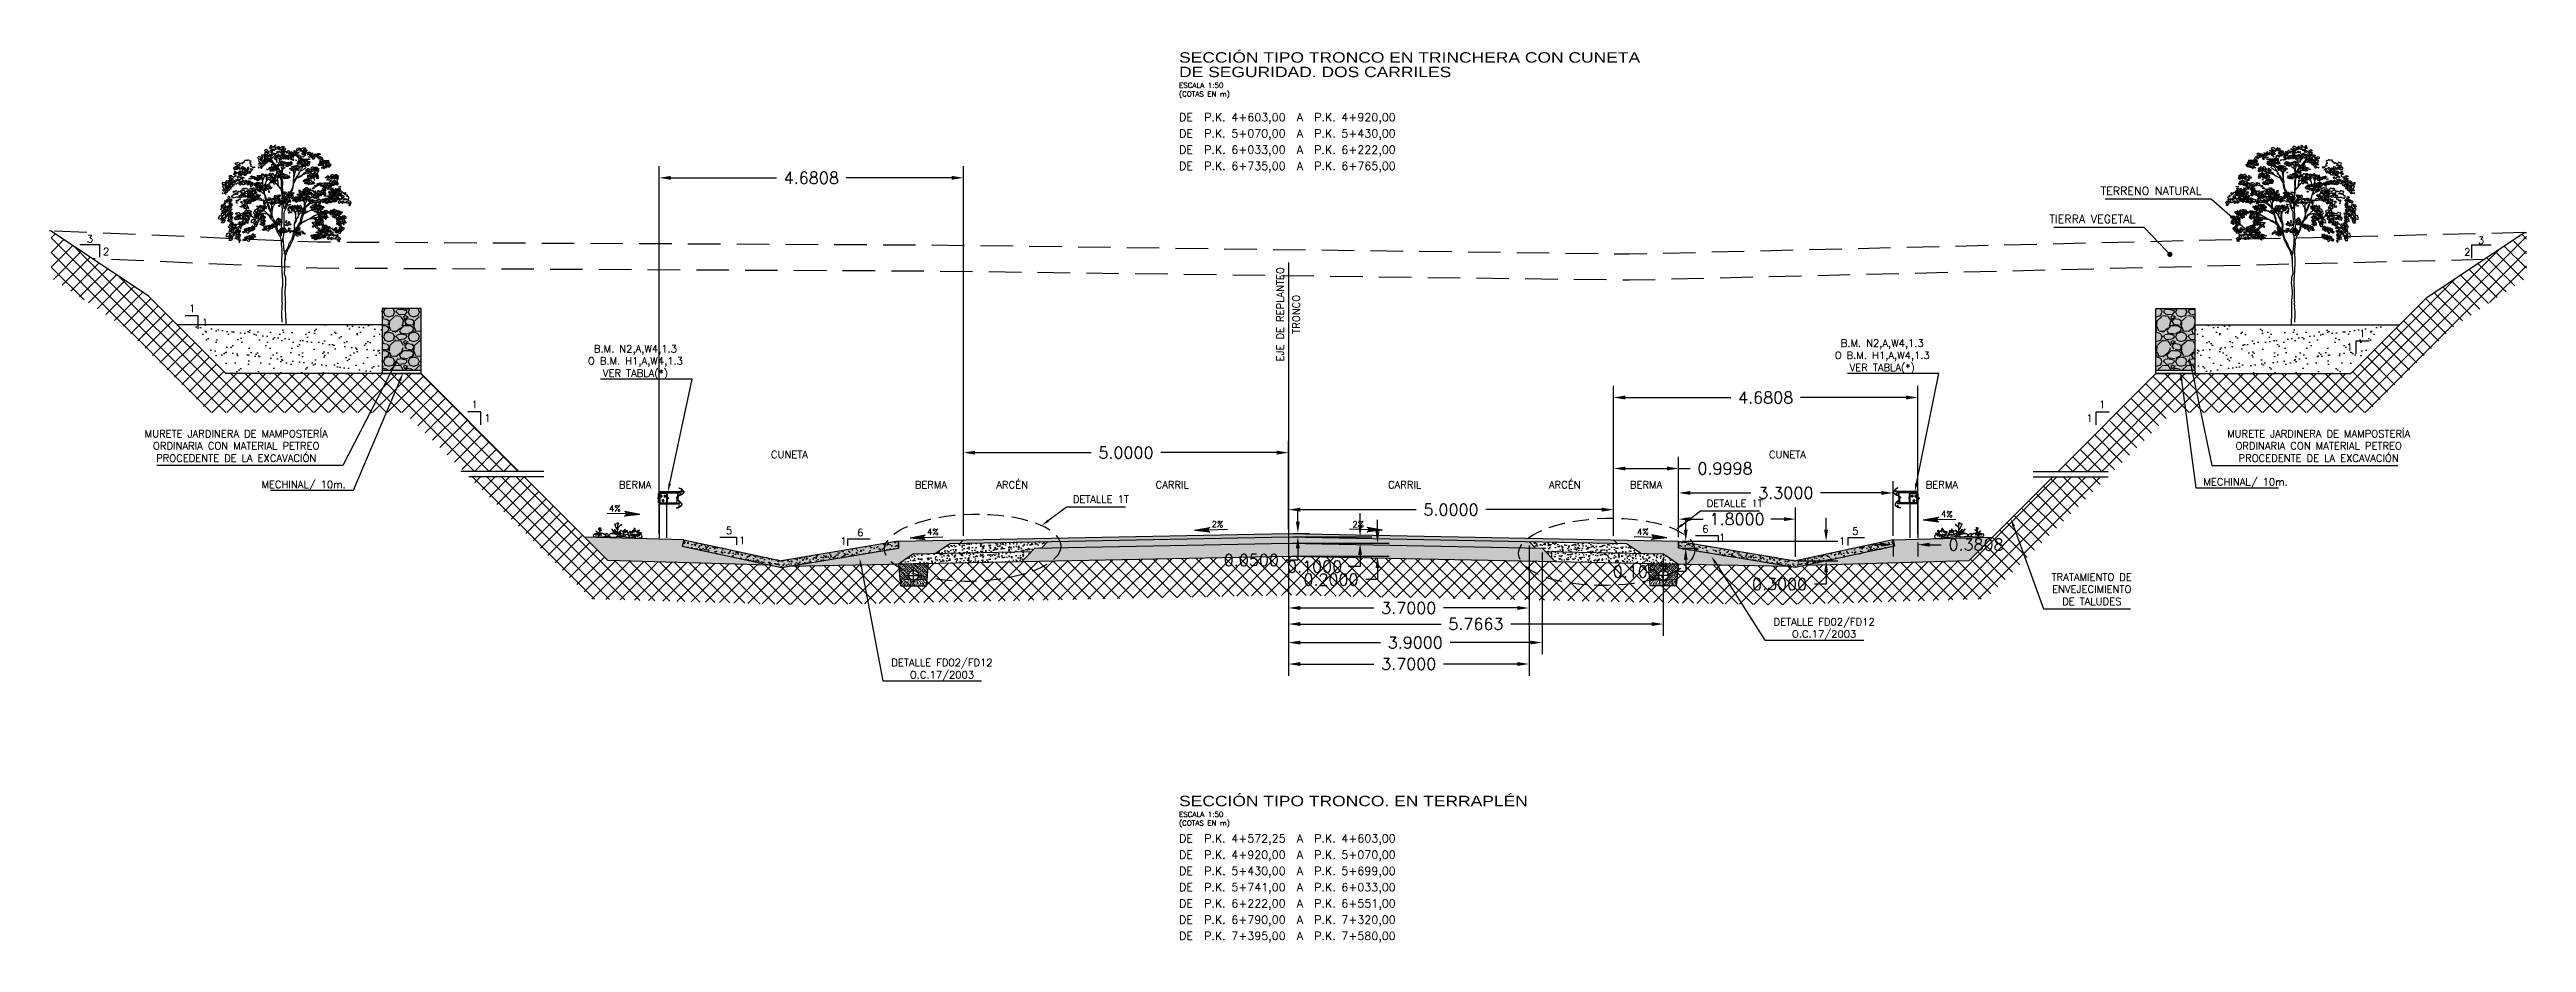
# Model space of a CAD drawing. Header units: metres. Extents: x 750563 to 756046, y 4495933 to 4497284.
# Drawn here: x 755674.17 to 755712.27, y 4496161.25 to 4496174.99 of the extents above; entities that cross this region are included whole.
import ezdxf
from ezdxf import colors
from ezdxf.entities.mleader import LeaderData, LeaderLine
from ezdxf.enums import TextEntityAlignment as Align
from ezdxf.math import Vec2, Vec3

# ---------------------------------------------------------------- set-up
doc = ezdxf.new("R2010")
doc.units = ezdxf.units.M
doc.linetypes.add('kv_TRAZOS', pattern=[0.75, 0.5, -0.25])
doc.layers.add('00_DETALLES', color=7, linetype='Continuous', true_color=0xe0f0d1)
for name, color, linetype in [('00_EJES', 2, 'Continuous'), ('00_TEXTO DETALLES', 7, 'Continuous'), ('00_TEXTOS', 7, 'Continuous'), ('00_TITULOS', 190, 'Continuous'), ('00_TITULOS 2', 3, 'Continuous'), ('00_VISTO', 7, 'Continuous'), ('00_VISTO2', 3, 'Continuous'), ('00TRAMA16', 16, 'Continuous'), ('00TRAMA251', 251, 'Continuous'), ('00TRAMA252', 252, 'Continuous'), ('00TRAMA253', 253, 'Continuous'), ('00TRAMA254', 254, 'Continuous'), ('00TRAMA32', 32, 'Continuous'), ('00TRAMA36', 36, 'Continuous')]:
    doc.layers.add(name, color=color, linetype=linetype)
doc.styles.get("Standard").update_dxf_attribs({"font": 'simplex.shx'})
doc.styles.add('STYLE2', font='')
doc.styles.get('STYLE2').set_extended_font_data('Swis721 LtEx BT')
doc.dimstyles.get("Standard").update_dxf_attribs({"dimtxt": 0.18, "dimasz": 0.18, "dimexe": 0.18, "dimexo": 0.0625, "dimgap": 0.09, "dimtad": 0, "dimtih": 1, "dimtoh": 1, "dimdec": 4, "dimzin": 0, "dimdsep": 46, "dimtxsty": 'Standard', "dimcen": 0.09, "dimadec": 0, "dimazin": 0, "dimtfac": 1, "dimtdec": 4, "dimtofl": 0, "dimtmove": 0, "dimatfit": 3, "dimfxl": 1, "dimtolj": 1, "dimtzin": 0, "dimarcsym": 0})
pattern_1 = [(37.5, (755569.848755, 4496163.985406), (-0.001600031, 0.048941324), [0, -0.038608, 0, -0.04318, 0, -0.041275]), (7.5, (755569.848755, 4496163.985406), (0.044952328, 0.07168251), [0, -0.020828, 0, -0.034798, 0, -0.013335]), (327.5, (755569.817513, 4496163.985406), (0.079099237, 0.000143718), [0, -0.0127, 0, -0.04572, 0, -0.05969]), (317.5, (755569.81751, 4496163.985406), (0.076355645, 0.022292932), [0, -0.00635, 0, -0.029972, 0, -0.03429])]
pattern_2 = [(50, (755627.28968, 4495940.99381), (0.145747735, -0.01275127), [0.01524, -0.16764]), (355, (755627.28968, 4495940.99381), (-0.02819426, 0.15284531), [0.012192, -0.134112]), (100.451, (755627.30182, 4495940.99275), (0.117554, 0.14009335), [0.012952, -0.142472]), (46.1842, (755627.28968, 4495941.03445), (0.21686323, -0.03363386), [0.02286, -0.25146]), (96.6356, (755627.30775, 4495941.03165), (0.18992339, 0.19794044), [0.019428, -0.213708]), (351.184, (755627.28968, 4495941.03445), (0.18992368, 0.1979401), [0.018288, -0.201168]), (21, (755627.31, 4495941.02429), (0.121291904, -0.081812415), [0.01524, -0.16764]), (326, (755627.31, 4495941.0243), (0.04944162, 0.14735037), [0.012192, -0.134112]), (71.4514, (755627.3201, 4495941.01747), (0.17073319, 0.06553829), [0.012952, -0.142472]), (37.5, (755627.28968, 4495940.99381), (0.002470883, 0.067644031), [0, -0.1324864, 0, -0.136144, 0, -0.13462]), (7.5, (755627.28968, 4495940.99381), (0.05345573, 0.08014446), [0, -0.0776224, 0, -0.1294384, 0, -0.051308]), (327.5, (755627.244364, 4495940.99381), (0.108472476, -0.004582995), [0, -0.0508, 0, -0.158496, 0, -0.210312]), (317.5, (755627.22404, 4495940.99381), (0.118503345, 0.020341193), [0, -0.06604, 0, -0.1052576, 0, -0.149352])]

msp = doc.modelspace()

# ---------------------------------------------------------------- texts
at = {"layer": '00_TEXTOS'}
for s, p in [('EJE DE REPLANTEO', (755693.09848, 4496170.91835)), ('TRONCO', (755693.34402, 4496170.91835))]:
    msp.add_text(s, height=0.1125, rotation=90, dxfattribs=at).set_placement(p, align=Align.MIDDLE_CENTER)
for s, p in [('CUNETA', (755685.54941, 4496168.7605)), ('CUNETA', (755700.90058, 4496168.7605)), ('BERMA', (755683.17499, 4496168.29664)), ('BERMA', (755687.72499, 4496168.29664)), ('ARCÉN', (755688.97499, 4496168.29664)), ('CARRIL', (755691.4374, 4496168.29664)), ('CARRIL', (755695.01259, 4496168.29664)), ('ARCÉN', (755697.47499, 4496168.29664)), ('BERMA', (755698.72499, 4496168.29664)), ('BERMA', (755703.27499, 4496168.29664))]:
    msp.add_text(s, height=0.1125, dxfattribs=at).set_placement(p, align=Align.MIDDLE_CENTER)
for s, rotation, p in [('4%%%', 1.606657, (755682.77721, 4496167.88139)), ('2%%%', 358.393343, (755692.04286, 4496167.64471)), ('2%%%', 1.606657, (755694.21079, 4496167.6392)), ('4%%%', 358.393343, (755703.26344, 4496167.80065)), ('4%%%', 358.393343, (755687.66546, 4496167.52756)), ('4%%%', 1.606657, (755698.58818, 4496167.52205))]:
    msp.add_text(s, height=0.093748, rotation=rotation, dxfattribs=at).set_placement(p)
at = {"layer": '00_TEXTOS', "char_height": 0.1125, "width": 0.0572455, "attachment_point": 5}
for s, insert in [('3', (755674.78802, 4496172.07858)), ('2', (755675.03829, 4496171.88336)), ('2', (755711.35676, 4496171.87764)), ('3', (755711.56731, 4496172.05636)), ('1', (755676.36229, 4496171.00669)), ('1', (755676.55844, 4496170.7951)), ('1', (755709.54693, 4496170.41261)), ('1', (755709.74309, 4496170.62419)), ('1', (755680.707, 4496169.53084)), ('1', (755705.74299, 4496169.53084)), ('1', (755680.90315, 4496169.31925)), ('1', (755705.54684, 4496169.31925)), ('6', (755699.63864, 4496167.61694)), ('5', (755684.61828, 4496167.59225)), ('1', (755684.82282, 4496167.4382)), ('1', (755686.38133, 4496167.4277)), ('6', (755686.6387, 4496167.56005)), ('1', (755699.89601, 4496167.48459)), ('1', (755701.74072, 4496167.42957)), ('5', (755701.94526, 4496167.58362))]:
    msp.add_mtext(s, dxfattribs=dict(at, insert=insert))
at = {"layer": '00_TITULOS', "style": 'STYLE2', "width": 1.2}
for s, p in [('SECCIÓN TIPO TRONCO EN TRINCHERA CON CUNETA', (755691.5421, 4496174.79064)), ('DE SEGURIDAD. DOS CARRILES', (755691.5421, 4496174.56744)), ('SECCIÓN TIPO TRONCO. EN TERRAPLÉN', (755691.5421, 4496163.3501))]:
    msp.add_text(s, height=0.1599959, dxfattribs=at).set_placement(p)
at = {"layer": '00_TITULOS', "color": 7}
for s, p in [('ESCALA 1:50', (755691.5421, 4496174.402)), ('(COTAS EN m)', (755691.5421, 4496174.26876)), ('ESCALA 1:50', (755691.5421, 4496163.18467)), ('(COTAS EN m)', (755691.5421, 4496163.05143))]:
    msp.add_text(s, height=0.079998, dxfattribs=at).set_placement(p)
at = {"layer": '00_TITULOS 2'}
for s, p in [('DE  P.K. 4+603,00  A  P.K. 4+920,00', (755691.5421, 4496173.88854)), ('DE  P.K. 5+070,00  A  P.K. 5+430,00', (755691.5421, 4496173.63854)), ('DE  P.K. 6+033,00  A  P.K. 6+222,00', (755691.5421, 4496173.38854)), ('DE  P.K. 6+735,00  A  P.K. 6+765,00', (755691.5421, 4496173.13854)), ('DE  P.K. 4+572,25  A  P.K. 4+603,00', (755691.5421, 4496162.79164)), ('DE  P.K. 4+920,00  A  P.K. 5+070,00', (755691.5421, 4496162.54164)), ('DE  P.K. 5+430,00  A  P.K. 5+699,00', (755691.5421, 4496162.29164)), ('DE  P.K. 5+741,00  A  P.K. 6+033,00', (755691.5421, 4496162.04164)), ('DE  P.K. 6+222,00  A  P.K. 6+551,00', (755691.5421, 4496161.79164)), ('DE  P.K. 6+790,00  A  P.K. 7+320,00', (755691.5421, 4496161.54164)), ('DE  P.K. 7+395,00  A  P.K. 7+580,00', (755691.5421, 4496161.29164))]:
    msp.add_text(s, height=0.125, dxfattribs=at).set_placement(p)

# ---------------------------------------------------------------- blocks, each defined once
blk = doc.blocks.new('Arbust1')
for p, q in [((-2.21, 0.23), (-2.17, 0.34)), ((-2.19, 0.2), (-2.21, 0.23)), ((-2.19, 0.12), (-2.19, 0.2)), ((-2.19, 0.12), (-2.19, 0.1)), ((-2.19, 0.1), (-2.17, 0.1)), ((-2.17, 0.34), (-2.11, 0.37)), ((-2.17, 0.1), (-1.97, 0.08)), ((-2.15, 0.51), (-2.08, 0.46)), ((-2.13, 0.51), (-2.04, 0.48)), ((-2.08, 0.46), (-2.12, 0.44)), ((-2.12, 0.44), (-2.03, 0.44)), ((-2.11, 0.37), (-2.01, 0.4)), ((-2.04, 0.48), (-2.08, 0.51)), ((-2.08, 0.51), (-1.95, 0.47)), ((-2.07, 0.4), (-1.95, 0.46)), ((-2.03, 0.44), (-2.07, 0.4)), ((-2.01, 0.4), (-1.92, 0.42)), ((-1.83, 0.41), (-2.01, 0.29)), ((-2.01, 0.29), (-1.93, 0.32)), ((-1.98, 0.51), (-1.89, 0.49)), ((-1.95, 0.47), (-1.98, 0.51)), ((-1.97, 0.7), (-1.9, 0.67)), ((-1.97, 0.43), (-1.85, 0.46)), ((-1.97, 0.08), (-1.86, 0.06)), ((-1.96, 0.37), (-1.83, 0.41)), ((-1.96, 0.24), (-1.88, 0.34)), ((-1.93, 0.32), (-1.96, 0.24)), ((-1.95, 0.64), (-1.88, 0.58)), ((-1.88, 0.58), (-1.94, 0.59)), ((-1.94, 0.59), (-1.81, 0.54)), ((-1.9, 0.67), (-1.92, 0.71)), ((-1.92, 0.71), (-1.84, 0.65)), ((-1.92, 0.42), (-1.83, 0.44)), ((-1.89, 0.49), (-1.88, 0.51)), ((-1.88, 0.51), (-1.82, 0.49)), ((-1.84, 0.65), (-1.86, 0.7)), ((-1.86, 0.7), (-1.77, 0.59)), ((-1.86, 0.06), (-1.72, 0.08)), ((-1.81, 0.54), (-1.85, 0.51)), ((-1.85, 0.51), (-1.77, 0.51)), ((-1.85, 0.29), (-1.74, 0.4)), ((-1.83, 0.36), (-1.85, 0.29)), ((-1.77, 0.27), (-1.84, 0.17)), ((-1.84, 0.17), (-1.77, 0.23)), ((-1.69, 0.36), (-1.83, 0.25)), ((-1.83, 0.25), (-1.77, 0.27)), ((-1.79, 0.66), (-1.72, 0.56)), ((-1.77, 0.59), (-1.79, 0.66)), ((-1.74, 0.4), (-1.78, 0.35)), ((-1.78, 0.33), (-1.69, 0.36)), ((-1.73, 0.22), (-1.66, 0.34)), ((-1.73, 0.29), (-1.73, 0.22)), ((-1.72, 0.56), (-1.71, 0.6)), ((-1.72, 0.08), (-1.67, 0.1)), ((-1.72, 0.08), (-1.68, 0.07)), ((-1.7, 0.09), (-1.68, 0.09)), ((-1.66, 0.34), (-1.68, 0.25)), ((-1.68, 0.2), (-1.65, 0.25)), ((-1.68, 0.07), (-1.65, 0.07)), ((-1.65, 0.25), (-1.67, 0.15)), ((-1.67, 0.15), (-1.63, 0.13)), ((-1.67, 0.1), (-1.65, 0.13)), ((-1.66, 0.64), (-1.63, 0.6)), ((-1.66, 0.58), (-1.64, 0.56)), ((-1.65, 0.7), (-1.6, 0.68)), ((-1.63, 0.6), (-1.65, 0.7)), ((-1.65, 0.07), (-1.61, 0.06)), ((-1.63, 0.21), (-1.61, 0.15)), ((-1.6, 0.68), (-1.61, 0.8)), ((-1.61, 0.8), (-1.58, 0.73)), ((-1.61, 0.06), (-1.57, 0.07)), ((-1.6, 0.26), (-1.58, 0.2)), ((-1.58, 0.2), (-1.59, 0.37)), ((-1.59, 0.37), (-1.57, 0.32)), ((-1.58, 0.73), (-1.58, 0.82)), ((-1.58, 0.82), (-1.56, 0.76)), ((-1.57, 0.32), (-1.56, 0.41)), ((-1.57, 0.07), (-1.51, 0.07)), ((-1.56, 0.76), (-1.55, 0.87)), ((-1.54, 0.81), (-1.53, 0.71)), ((-1.53, 0.71), (-1.51, 0.76)), ((-1.51, 0.76), (-1.53, 0.61)), ((-1.53, 0.61), (-1.49, 0.67)), ((-1.49, 0.67), (-1.53, 0.55)), ((-1.5, 0.58), (-1.53, 0.51)), ((-1.52, 0.37), (-1.51, 0.32)), ((-1.51, 0.07), (-1.47, 0.07)), ((-1.49, 0.53), (-1.44, 0.62)), ((-1.49, 0.35), (-1.45, 0.24)), ((-1.49, 0.12), (-1.47, 0.19)), ((-1.4, 0.08), (-1.49, 0.12)), ((-1.37, 0.6), (-1.48, 0.49)), ((-1.47, 0.19), (-1.45, 0.2)), ((-1.47, 0.07), (-1.41, 0.07)), ((-1.46, 0.39), (-1.4, 0.32)), ((-1.45, 0.24), (-1.44, 0.28)), ((-1.45, 0.2), (-1.43, 0.21)), ((-1.44, 0.59), (-1.39, 0.66)), ((-1.44, 0.62), (-1.44, 0.59)), ((-1.44, 0.55), (-1.37, 0.6)), ((-1.44, 0.48), (-1.37, 0.53)), ((-1.44, 0.28), (-1.39, 0.19)), ((-1.43, 0.21), (-1.42, 0.22)), ((-1.39, 0.66), (-1.41, 0.6)), ((-1.41, 0.07), (-1.38, 0.07)), ((-1.4, 0.32), (-1.38, 0.3)), ((-1.25, 0.1), (-1.4, 0.08)), ((-1.38, 0.37), (-1.35, 0.32)), ((-1.38, 0.3), (-1.36, 0.27)), ((-1.38, 0.2), (-1.37, 0.23)), ((-1.38, 0.07), (-1.34, 0.08)), ((-1.37, 0.23), (-1.35, 0.23)), ((-1.36, 0.5), (-1.28, 0.56)), ((-1.36, 0.08), (-1.28, 0.08)), ((-1.35, 0.36), (-1.28, 0.34)), ((-1.3, 0.29), (-1.35, 0.29)), ((-1.35, 0.23), (-1.35, 0.26)), ((-1.34, 0.41), (-1.28, 0.4)), ((-1.31, 0.44), (-1.23, 0.47)), ((-1.3, 0.51), (-1.2, 0.57)), ((-1.28, 0.56), (-1.3, 0.51)), ((-1.27, 0.29), (-1.3, 0.29)), ((-1.28, 0.08), (-1.17, 0.09)), ((-1.22, 0.27), (-1.27, 0.29)), ((-1.23, 0.47), (-1.26, 0.43)), ((-1.25, 0.5), (-1.18, 0.53)), ((-1.21, 0.19), (-1.25, 0.1)), ((-1.23, 0.52), (-1.18, 0.55)), ((-1.21, 0.24), (-1.22, 0.27)), ((-1.21, 0.21), (-1.21, 0.24)), ((-1.21, 0.19), (-1.21, 0.21)), ((-1.2, 0.12), (-1.21, 0.09)), ((-1.2, 0.12), (-1.17, 0.2)), ((-1.08, 0.32), (-1.18, 0.26)), ((-1.18, 0.26), (-1.14, 0.28)), ((-1.17, 0.2), (-1.07, 0.27)), ((-1.17, 0.09), (-1.15, 0.09)), ((-1.16, 0.42), (-1.12, 0.41)), ((-1.15, 0.44), (-1.1, 0.42)), ((-1.15, 0.31), (-1.08, 0.32)), ((-1.15, 0.09), (-1.12, 0.08)), ((-1.14, 0.37), (-1.12, 0.38)), ((-1.13, 0.27), (-1.07, 0.29)), ((-1.12, 0.36), (-1.04, 0.36)), ((-1.12, 0.08), (-1.1, 0.08)), ((-1.04, 0.36), (-1.11, 0.33)), ((-1.1, 0.42), (-1.06, 0.42)), ((-1, 0.31), (-1.1, 0.28)), ((-1.1, 0.08), (-1.07, 0.08)), ((-1.09, 0.08), (-0.95, 0.1)), ((-1.07, 0.27), (-1, 0.31)), ((-1.06, 0.42), (-1.03, 0.42)), ((-1.05, 0.56), (-1, 0.52)), ((-1.05, 0.5), (-0.98, 0.47)), ((-1.02, 0.45), (-0.97, 0.42)), ((-0.99, 0.55), (-1.01, 0.65)), ((-1.01, 0.27), (-0.98, 0.3)), ((-0.98, 0.3), (-0.98, 0.24)), ((-0.98, 0.24), (-0.94, 0.29)), ((-0.96, 0.56), (-0.95, 0.65)), ((-0.95, 0.1), (-0.86, 0.1)), ((-0.92, 0.51), (-0.92, 0.59)), ((-0.9, 0.33), (-0.92, 0.29)), ((-0.91, 0.51), (-0.88, 0.44)), ((-0.9, 0.29), (-0.88, 0.33)), ((-0.9, 0.22), (-0.88, 0.27)), ((-0.89, 0.24), (-0.88, 0.31)), ((-0.86, 0.47), (-0.87, 0.56)), ((-0.87, 0.56), (-0.84, 0.52)), ((-0.87, 0.26), (-0.86, 0.2)), ((-0.85, 0.3), (-0.86, 0.22)), ((-0.86, 0.1), (-0.74, 0.1)), ((-0.85, 0.31), (-0.84, 0.27)), ((-0.84, 0.27), (-0.85, 0.24)), ((-0.84, 0.52), (-0.83, 0.65)), ((-0.84, 0.45), (-0.81, 0.47)), ((-0.84, 0.31), (-0.82, 0.29)), ((-0.83, 0.65), (-0.81, 0.72)), ((-0.83, 0.48), (-0.78, 0.53)), ((-0.81, 0.58), (-0.82, 0.53)), ((-0.81, 0.72), (-0.79, 0.65)), ((-0.81, 0.58), (-0.77, 0.65)), ((-0.81, 0.54), (-0.77, 0.6)), ((-0.81, 0.47), (-0.81, 0.41)), ((-0.8, 0.29), (-0.79, 0.26)), ((-0.78, 0.49), (-0.78, 0.45)), ((-0.77, 0.27), (-0.73, 0.2)), ((-0.76, 0.48), (-0.71, 0.54)), ((-0.76, 0.43), (-0.68, 0.46)), ((-0.75, 0.36), (-0.7, 0.34)), ((-0.74, 0.1), (-0.48, 0.09)), ((-0.73, 0.32), (-0.67, 0.28)), ((-0.64, 0.52), (-0.72, 0.46)), ((-0.68, 0.46), (-0.72, 0.42)), ((-0.72, 0.24), (-0.7, 0.21)), ((-0.71, 0.52), (-0.65, 0.59)), ((-0.71, 0.54), (-0.71, 0.52)), ((-0.65, 0.23), (-0.71, 0.23)), ((-0.7, 0.49), (-0.64, 0.52)), ((-0.7, 0.27), (-0.67, 0.22)), ((-0.65, 0.59), (-0.67, 0.52)), ((-0.66, 0.55), (-0.67, 0.51)), ((-0.67, 0.31), (-0.59, 0.33)), ((-0.61, 0.13), (-0.63, 0.12)), ((-0.63, 0.12), (-0.63, 0.11)), ((-0.63, 0.11), (-0.61, 0.11)), ((-0.6, 0.14), (-0.61, 0.13)), ((-0.61, 0.11), (-0.59, 0.12)), ((-0.58, 0.16), (-0.6, 0.14)), ((-0.59, 0.33), (-0.49, 0.33)), ((-0.59, 0.12), (-0.56, 0.13)), ((-0.57, 0.17), (-0.58, 0.16)), ((-0.55, 0.18), (-0.57, 0.17)), ((-0.56, 0.13), (-0.54, 0.15)), ((-0.53, 0.57), (-0.55, 0.61)), ((-0.55, 0.61), (-0.52, 0.59)), ((-0.53, 0.2), (-0.55, 0.18)), ((-0.54, 0.15), (-0.52, 0.16)), ((-0.53, 1.04), (-0.51, 1.03)), ((-0.53, 1.01), (-0.5, 1.01)), ((-0.53, 0.56), (-0.52, 0.58)), ((-0.52, 0.52), (-0.53, 0.57)), ((-0.51, 0.22), (-0.53, 0.2)), ((-0.52, 1), (-0.49, 1.01)), ((-0.52, 0.59), (-0.5, 0.58)), ((-0.49, 0.49), (-0.52, 0.52)), ((-0.52, 0.16), (-0.49, 0.17)), ((-0.51, 1.05), (-0.5, 1.04)), ((-0.48, 0.23), (-0.51, 0.22)), ((-0.5, 1.04), (-0.48, 1.06)), ((-0.5, 0.58), (-0.46, 0.55)), ((-0.45, 1.02), (-0.49, 1.01)), ((-0.48, 0.46), (-0.49, 0.49)), ((-0.49, 0.33), (-0.42, 0.31)), ((-0.49, 0.17), (-0.47, 0.18)), ((-0.48, 1.04), (-0.45, 1.05)), ((-0.48, 1.02), (-0.45, 1.02)), ((-0.46, 0.43), (-0.48, 0.46)), ((-0.47, 0.24), (-0.48, 0.23)), ((-0.48, 0.09), (-0.41, 0.08)), ((-0.45, 1.05), (-0.47, 1.03)), ((-0.47, 1.03), (-0.45, 1.03)), ((-0.43, 0.24), (-0.47, 0.24)), ((-0.47, 0.18), (-0.44, 0.2)), ((-0.44, 1), (-0.46, 1.01)), ((-0.46, 0.55), (-0.43, 0.52)), ((-0.43, 0.4), (-0.46, 0.43)), ((-0.43, 0.99), (-0.44, 1)), ((-0.44, 0.2), (-0.42, 0.2)), ((-0.41, 0.97), (-0.43, 0.99)), ((-0.43, 0.52), (-0.4, 0.5)), ((-0.41, 0.36), (-0.43, 0.4)), ((-0.4, 0.25), (-0.43, 0.24)), ((-0.42, 0.31), (-0.35, 0.28)), ((-0.42, 0.2), (-0.4, 0.21)), ((-0.39, 0.95), (-0.41, 0.97)), ((-0.39, 0.34), (-0.41, 0.36)), ((-0.41, 0.08), (-0.3, 0.08)), ((-0.4, 0.5), (-0.38, 0.47)), ((-0.37, 0.25), (-0.4, 0.25)), ((-0.4, 0.21), (-0.37, 0.21)), ((-0.37, 0.92), (-0.39, 0.95)), ((-0.38, 0.33), (-0.39, 0.34)), ((-0.38, 0.47), (-0.35, 0.45)), ((-0.36, 0.31), (-0.38, 0.33)), ((-0.36, 0.89), (-0.37, 0.92)), ((-0.35, 0.26), (-0.37, 0.25)), ((-0.37, 0.21), (-0.35, 0.22)), ((-0.35, 0.87), (-0.36, 0.89)), ((-0.36, 0.45), (-0.34, 0.42)), ((-0.35, 0.29), (-0.36, 0.31)), ((-0.33, 0.86), (-0.35, 0.87)), ((-0.33, 0.28), (-0.35, 0.29)), ((-0.35, 0.28), (-0.34, 0.28)), ((-0.32, 0.26), (-0.35, 0.26)), ((-0.35, 0.22), (-0.32, 0.22)), ((-0.34, 0.42), (-0.32, 0.4)), ((-0.34, 0.28), (-0.33, 0.28)), ((-0.3, 0.85), (-0.33, 0.86)), ((-0.32, 0.27), (-0.33, 0.28)), ((-0.33, 0.28), (-0.32, 0.27)), ((-0.32, 0.4), (-0.3, 0.37)), ((-0.3, 0.26), (-0.32, 0.27)), ((-0.32, 0.27), (-0.31, 0.26)), ((-0.29, 0.26), (-0.32, 0.26)), ((-0.32, 0.22), (-0.3, 0.23)), ((-0.28, 0.83), (-0.3, 0.85)), ((-0.3, 0.37), (-0.29, 0.35)), ((-0.28, 0.24), (-0.3, 0.26)), ((-0.3, 0.23), (-0.27, 0.23)), ((-0.29, 0.09), (-0.3, 0.08)), ((-0.3, 0.08), (-0.23, 0.06)), ((-0.29, 1.09), (-0.25, 1.09)), ((-0.29, 0.35), (-0.27, 0.32)), ((-0.28, 0.11), (-0.29, 0.09)), ((-0.28, 1.13), (-0.27, 1.12)), ((-0.26, 0.8), (-0.28, 0.83)), ((-0.26, 0.23), (-0.28, 0.24)), ((-0.28, 0.23), (-0.28, 0.22)), ((-0.28, 0.22), (-0.27, 0.2)), ((-0.27, 0.12), (-0.28, 0.11)), ((-0.25, 1.09), (-0.27, 1.1)), ((-0.27, 0.69), (-0.25, 0.83)), ((-0.27, 0.58), (-0.27, 0.69)), ((-0.27, 0.6), (-0.24, 0.63)), ((-0.25, 0.49), (-0.27, 0.58)), ((-0.27, 0.32), (-0.26, 0.3)), ((-0.27, 0.2), (-0.27, 0.19)), ((-0.27, 0.19), (-0.27, 0.17)), ((-0.27, 0.17), (-0.26, 0.16)), ((-0.26, 0.16), (-0.27, 0.14)), ((-0.27, 0.14), (-0.27, 0.12)), ((-0.26, 1.13), (-0.23, 1.16)), ((-0.26, 1.15), (-0.26, 1.13)), ((-0.26, 0.4), (-0.25, 0.38)), ((-0.26, 0.3), (-0.25, 0.29)), ((-0.26, 0.23), (-0.24, 0.22)), ((-0.25, 0.83), (-0.24, 0.92)), ((-0.25, 0.4), (-0.25, 0.49)), ((-0.25, 0.38), (-0.25, 0.35)), ((-0.25, 0.35), (-0.24, 0.32)), ((-0.25, 0.29), (-0.24, 0.28)), ((-0.25, 0.2), (-0.24, 0.21)), ((-0.24, 0.1), (-0.25, 0.2)), ((-0.24, 1.09), (-0.24, 1.07)), ((-0.24, 1.02), (-0.23, 1.05)), ((-0.23, 0.98), (-0.24, 1.02)), ((-0.24, 0.95), (-0.23, 0.98)), ((-0.24, 0.92), (-0.24, 0.95)), ((-0.24, 0.63), (-0.17, 0.71)), ((-0.24, 0.32), (-0.22, 0.36)), ((-0.24, 0.32), (-0.24, 0.31)), ((-0.24, 0.31), (-0.24, 0.3)), ((-0.24, 0.3), (-0.24, 0.29)), ((-0.24, 0.28), (-0.23, 0.26)), ((-0.24, 0.21), (-0.23, 0.23)), ((-0.2, 0.05), (-0.24, 0.1)), ((-0.23, 1.13), (-0.2, 1.17)), ((-0.23, 1.09), (-0.21, 1.06)), ((-0.23, 1.05), (-0.23, 1.08)), ((-0.23, 0.27), (-0.22, 0.29)), ((-0.23, 0.26), (-0.21, 0.24)), ((-0.23, 0.23), (-0.21, 0.24)), ((-0.23, 0.06), (-0.21, 0.06)), ((-0.22, 0.36), (-0.2, 0.4)), ((-0.22, 0.29), (-0.21, 0.29)), ((-0.22, 0.26), (-0.21, 0.27)), ((-0.2, 1.17), (-0.21, 1.15)), ((-0.21, 1.06), (-0.21, 1.09)), ((-0.18, 0.33), (-0.21, 0.29)), ((-0.21, 0.27), (-0.2, 0.28)), ((-0.21, 0.25), (-0.19, 0.25)), ((-0.21, 0.24), (-0.19, 0.24)), ((-0.19, 1.15), (-0.2, 1.17)), ((-0.2, 1.09), (-0.18, 1.07)), ((-0.2, 0.4), (-0.18, 0.43)), ((-0.2, 0.28), (-0.18, 0.29)), ((-0.14, 0.02), (-0.2, 0.05)), ((-0.19, 0.25), (-0.17, 0.26)), ((-0.19, 0.24), (-0.17, 0.24)), ((-0.18, 1.1), (-0.17, 1.09)), ((-0.18, 0.43), (-0.16, 0.47)), ((-0.16, 0.37), (-0.18, 0.33)), ((-0.18, 0.29), (-0.17, 0.3)), ((-0.17, 1.15), (-0.16, 1.17)), ((-0.17, 0.71), (-0.12, 0.78)), ((-0.17, 0.3), (-0.16, 0.31)), ((-0.14, 0.28), (-0.17, 0.26)), ((-0.17, 0.24), (-0.15, 0.25)), ((-0.16, 1.14), (-0.14, 1.16)), ((-0.16, 1.09), (-0.14, 1.07)), ((-0.16, 0.47), (-0.11, 0.53)), ((-0.14, 0.4), (-0.16, 0.37)), ((-0.16, 0.31), (-0.13, 0.34)), ((-0.14, 1.16), (-0.15, 1.12)), ((-0.15, 1.12), (-0.12, 1.12)), ((-0.12, 1.12), (-0.15, 1.1)), ((-0.15, 0.25), (-0.13, 0.24)), ((-0.14, 1.07), (-0.14, 1.09)), ((-0.11, 0.44), (-0.14, 0.4)), ((-0.11, 0.3), (-0.14, 0.28)), ((0.11, 0.01), (-0.14, 0.02)), ((-0.13, 0.34), (-0.1, 0.39)), ((-0.13, 0.28), (-0.06, 0.31)), ((-0.13, 0.24), (-0.11, 0.24)), ((-0.12, 0.78), (-0.09, 0.83)), ((-0.12, 0.24), (0.01, 0.27)), ((-0.11, 0.53), (-0.07, 0.56)), ((-0.09, 0.48), (-0.11, 0.44)), ((-0.08, 0.32), (-0.11, 0.3)), ((-0.1, 0.38), (-0.08, 0.4)), ((-0.09, 0.82), (-0.06, 0.88)), ((-0.06, 0.53), (-0.09, 0.48)), ((-0.08, 0.4), (-0.06, 0.42)), ((-0.05, 0.34), (-0.08, 0.32)), ((-0.07, 1.03), (-0.04, 1.02)), ((-0.07, 1), (-0.04, 1.01)), ((-0.07, 0.56), (-0.04, 0.6)), ((-0.06, 0.88), (-0.04, 0.92)), ((-0.04, 0.56), (-0.06, 0.53)), ((-0.06, 0.42), (-0.05, 0.43)), ((-0.06, 0.31), (0.08, 0.34)), ((-0.05, 1.02), (-0.03, 1.06)), ((-0.05, 1.04), (-0.05, 1.02)), ((-0.05, 0.43), (-0.01, 0.46)), ((-0.02, 0.37), (-0.05, 0.34)), ((-0.04, 0.92), (-0.03, 0.96)), ((-0.04, 0.6), (0, 0.64)), ((-0.02, 0.58), (-0.04, 0.56)), ((-0.02, 1.01), (-0.03, 0.98)), ((-0.03, 0.96), (-0.03, 1.01)), ((-0.01, 1.07), (-0.02, 1.05)), ((0, 0.64), (-0.02, 0.58)), ((0.02, 0.4), (-0.02, 0.37)), ((-0.01, 1.04), (0.01, 1.07)), ((-0.01, 0.99), (0, 1.02)), ((-0.01, 1.01), (-0.01, 0.99)), ((-0.01, 0.46), (0.02, 0.48)), ((0.01, 1.07), (0.01, 1.05)), ((0.01, 1.05), (0.04, 1.06)), ((0.01, 1.03), (0.02, 1.02)), ((0.01, 0.27), (0.17, 0.28)), ((0.02, 1.02), (0.02, 1.04)), ((0.02, 0.48), (0.06, 0.51)), ((0.05, 0.42), (0.02, 0.4)), ((0.09, 0.45), (0.05, 0.42)), ((0.06, 0.51), (0.1, 0.53)), ((0.08, 0.34), (0.2, 0.34)), ((0.11, 0.48), (0.09, 0.45)), ((0.1, 0.53), (0.14, 0.56)), ((0.15, 0.51), (0.11, 0.48)), ((0.29, 0.01), (0.11, 0.01)), ((0.14, 0.56), (0.15, 0.59)), ((0.15, 0.59), (0.18, 0.62)), ((0.17, 0.54), (0.15, 0.51)), ((0.18, 0.56), (0.17, 0.54)), ((0.17, 0.28), (0.3, 0.26)), ((0.18, 0.62), (0.21, 0.64)), ((0.2, 0.6), (0.18, 0.56)), ((0.21, 0.64), (0.2, 0.6)), ((0.42, 0.1), (0.29, 0.01)), ((0.3, 0.26), (0.4, 0.19)), ((0.31, 0.04), (0.4, 0.02)), ((0.4, 0.19), (0.42, 0.1)), ((0.4, 0.02), (0.43, 0.03)), ((0.42, 0.1), (0.47, 0.17)), ((0.43, 0.03), (0.45, 0.03)), ((0.45, 0.04), (0.56, 0.02)), ((0.45, 0.03), (0.46, 0.04)), ((0.47, 0.17), (0.55, 0.23)), ((0.55, 0.23), (0.6, 0.25)), ((0.56, 0.02), (0.69, 0.02)), ((0.6, 0.25), (0.62, 0.25)), ((0.62, 0.25), (0.64, 0.24)), ((0.64, 0.24), (0.66, 0.24)), ((0.69, 0.16), (0.65, 0.08)), ((0.65, 0.1), (0.68, 0.11)), ((0.65, 0.08), (0.65, 0.04)), ((0.66, 0.24), (0.68, 0.22)), ((0.67, 0.1), (0.77, 0.17)), ((0.68, 0.22), (0.69, 0.2)), ((0.69, 0.2), (0.69, 0.18)), ((0.69, 0.18), (0.69, 0.16)), ((0.69, 0.02), (0.78, -0.02)), ((0.77, 0.17), (0.89, 0.24)), ((0.89, 0.24), (0.98, 0.24)), ((0.99, 0.1), (0.97, 0.08)), ((0.97, 0.08), (1.01, 0.09)), ((0.98, 0.24), (1.07, 0.23)), ((0.99, 0.52), (1, 0.51)), ((0.99, 0.48), (1.01, 0.48)), ((1.01, 0.11), (0.99, 0.1)), ((1, 0.5), (1.02, 0.49)), ((1.03, 0.12), (1.01, 0.11)), ((1.01, 0.09), (1.05, 0.1)), ((1.02, 0.5), (1.02, 0.53)), ((1.03, 0.5), (1.04, 0.51)), ((1.03, 0.48), (1.04, 0.47)), ((1.06, 0.14), (1.03, 0.12)), ((1.04, 0.47), (1.06, 0.46)), ((1.06, 0.29), (1.05, 0.28)), ((1.05, 0.1), (1.07, 0.12)), ((1.06, 0.46), (1.08, 0.44)), ((1.1, 0.28), (1.06, 0.29)), ((1.08, 0.15), (1.06, 0.14)), ((1.07, 0.23), (1.16, 0.2)), ((1.07, 0.12), (1.1, 0.13)), ((1.08, 0.44), (1.11, 0.43)), ((1.12, 0.17), (1.08, 0.15)), ((1.1, 0.65), (1.12, 0.63)), ((1.12, 0.6), (1.1, 0.63)), ((1.1, 0.61), (1.12, 0.6)), ((1.13, 0.26), (1.1, 0.28)), ((1.1, 0.13), (1.13, 0.15)), ((1.11, 0.66), (1.12, 0.65)), ((1.11, 0.43), (1.12, 0.41)), ((1.12, 0.65), (1.14, 0.68)), ((1.12, 0.41), (1.15, 0.39)), ((1.15, 0.18), (1.12, 0.17)), ((1.13, 0.58), (1.14, 0.61)), ((1.16, 0.24), (1.13, 0.26)), ((1.13, 0.15), (1.15, 0.17)), ((1.14, 0.08), (1.13, 0.06)), ((1.13, 0.06), (1.16, 0.07)), ((1.14, 0.68), (1.14, 0.66)), ((1.14, 0.66), (1.16, 0.67)), ((1.14, 0.52), (1.14, 0.59)), ((1.16, 0.44), (1.14, 0.52)), ((1.16, 0.11), (1.14, 0.08)), ((1.15, 0.39), (1.17, 0.39)), ((1.17, 0.18), (1.15, 0.18)), ((1.15, 0.17), (1.19, 0.18)), ((1.16, 0.66), (1.19, 0.66)), ((1.16, 0.61), (1.16, 0.58)), ((1.16, 0.61), (1.18, 0.6)), ((1.16, 0.45), (1.17, 0.46)), ((1.17, 0.37), (1.16, 0.44)), ((1.19, 0.22), (1.16, 0.24)), ((1.16, 0.2), (1.18, 0.2)), ((1.18, 0.13), (1.16, 0.11)), ((1.16, 0.07), (1.18, 0.09)), ((1.19, 0.66), (1.17, 0.64)), ((1.17, 0.64), (1.19, 0.63)), ((1.19, 0.63), (1.17, 0.62)), ((1.17, 0.46), (1.18, 0.47)), ((1.21, 0.28), (1.17, 0.37)), ((1.22, 0.19), (1.17, 0.18)), ((1.18, 0.47), (1.19, 0.49)), ((1.18, 0.2), (1.21, 0.19)), ((1.2, 0.15), (1.18, 0.13)), ((1.18, 0.09), (1.2, 0.11)), ((1.19, 0.49), (1.2, 0.5)), ((1.22, 0.2), (1.19, 0.22)), ((1.19, 0.18), (1.22, 0.18)), ((1.2, 0.5), (1.22, 0.52)), ((1.22, 0.18), (1.2, 0.15)), ((1.2, 0.11), (1.21, 0.13)), ((1.23, 0.19), (1.21, 0.28)), ((1.21, 0.18), (1.22, 0.19)), ((1.21, 0.19), (1.22, 0.19)), ((1.21, 0.13), (1.22, 0.15)), ((1.22, 0.53), (1.23, 0.54)), ((1.22, 0.52), (1.22, 0.53)), ((1.22, 0.15), (1.22, 0.18)), ((1.25, 0.02), (1.22, -0.01)), ((1.23, 0.54), (1.24, 0.56)), ((1.23, 0.2), (1.26, 0.23)), ((1.3, 0.2), (1.23, 0.19)), ((1.23, 0.19), (1.24, 0.16)), ((1.24, 0.57), (1.25, 0.58)), ((1.24, 0.56), (1.24, 0.57)), ((1.26, 0.2), (1.24, 0.19)), ((1.24, 0.18), (1.25, 0.16)), ((1.24, 0.16), (1.25, 0.13)), ((1.25, 0.61), (1.25, 0.61)), ((1.25, 0.59), (1.26, 0.6)), ((1.25, 0.58), (1.25, 0.59)), ((1.26, 0.21), (1.25, 0.2)), ((1.25, 0.16), (1.27, 0.15)), ((1.25, 0.13), (1.26, 0.1)), ((1.26, 0.04), (1.25, 0.02)), ((1.26, 0.63), (1.26, 0.62)), ((1.26, 0.61), (1.27, 0.62)), ((1.26, 0.6), (1.27, 0.59)), ((1.26, 0.23), (1.28, 0.25)), ((1.28, 0.23), (1.26, 0.21)), ((1.28, 0.18), (1.26, 0.19)), ((1.26, 0.1), (1.27, 0.07)), ((1.27, 0.07), (1.26, 0.04)), ((1.27, 0.62), (1.28, 0.62)), ((1.27, 0.6), (1.29, 0.61)), ((1.27, 0.15), (1.3, 0.13)), ((1.28, 0.25), (1.32, 0.29)), ((1.31, 0.25), (1.28, 0.23)), ((1.3, 0.18), (1.28, 0.18)), ((1.29, 0.2), (1.31, 0.2)), ((1.32, 0.17), (1.3, 0.18)), ((1.3, 0.13), (1.32, 0.11)), ((1.34, 0.28), (1.31, 0.25)), ((1.31, 0.2), (1.34, 0.2)), ((1.32, 0.29), (1.33, 0.31)), ((1.36, 0.16), (1.32, 0.17)), ((1.32, 0.11), (1.35, 0.1)), ((1.33, 0.31), (1.35, 0.33)), ((1.35, 0.3), (1.34, 0.28)), ((1.34, 0.2), (1.37, 0.19)), ((1.35, 0.33), (1.38, 0.35)), ((1.38, 0.32), (1.35, 0.3)), ((1.35, 0.1), (1.38, 0.09)), ((1.39, 0.14), (1.36, 0.16)), ((1.37, 0.19), (1.41, 0.19)), ((1.38, 0.35), (1.41, 0.37)), ((1.41, 0.34), (1.38, 0.32)), ((1.38, 0.09), (1.41, 0.08)), ((1.41, 0.11), (1.39, 0.14)), ((1.41, 0.37), (1.43, 0.38)), ((1.43, 0.35), (1.41, 0.34)), ((1.41, 0.19), (1.52, 0.16)), ((1.44, 0.1), (1.41, 0.11)), ((1.41, 0.08), (1.44, 0.07)), ((1.46, 0.38), (1.43, 0.35)), ((1.43, 0.38), (1.46, 0.38)), ((1.47, 0.09), (1.44, 0.1)), ((1.44, 0.07), (1.48, 0.07)), ((1.49, 0.07), (1.47, 0.09)), ((1.48, 0.07), (1.49, 0.07)), ((1.52, 0.16), (1.59, 0.12)), ((1.59, 0.12), (1.64, 0.05)), ((1.64, 0.05), (1.62, -0.03)), ((0.78, -0.02), (0.88, -0.06)), ((0.88, -0.06), (1.03, -0.06)), ((1.03, -0.06), (1.14, -0.08)), ((1.16, -0.07), (1.14, -0.08)), ((1.14, -0.08), (1.31, -0.09)), ((1.18, -0.05), (1.16, -0.07)), ((1.2, -0.03), (1.18, -0.05)), ((1.22, -0.01), (1.2, -0.03)), ((1.31, -0.09), (1.55, -0.1)), ((1.62, -0.03), (1.57, -0.08))]:
    blk.add_line(p, q)
blk = doc.blocks.new('_Dot')
at = {"color": 0, "linetype": 'ByBlock', "lineweight": -2}
blk.add_line((-0.5, 0), (-1, 0), dxfattribs=at)
at = {"color": 0, "linetype": 'ByBlock', "const_width": 0.5}
blk.add_lwpolyline([(-0.25, 0, 1), (0.25, 0, 1)], format="xyb", close=True, dxfattribs=at)
blk = doc.blocks.new('Arbol21')
for points in [[(-0.265, 6.63), (-0.245, 6.6), (-0.223, 6.58), (-0.25, 6.578), (-0.309, 6.593), (-0.28, 6.6), (-0.272, 6.63), (-0.295, 6.657), (-0.319, 6.669), (-0.346, 6.662), (-0.359, 6.637), (-0.322, 6.711), (-0.309, 6.684), (-0.346, 6.684), (-0.381, 6.699), (-0.408, 6.719), (-0.418, 6.746), (-0.418, 6.775), (-0.448, 6.778), (-0.487, 6.773), (-0.522, 6.76), (-0.547, 6.748), (-0.495, 6.721), (-0.445, 6.709), (-0.413, 6.699), (-0.384, 6.689), (-0.411, 6.691), (-0.443, 6.701), (-0.475, 6.718), (-0.497, 6.743), (-0.5, 6.773), (-0.502, 6.807), (-0.534, 6.802), (-0.562, 6.788), (-0.552, 6.755), (-0.527, 6.741), (-0.559, 6.755), (-0.589, 6.755), (-0.616, 6.773), (-0.638, 6.797), (-0.673, 6.805), (-0.735, 6.805), (-0.759, 6.79), (-0.739, 6.763), (-0.71, 6.755), (-0.7, 6.723), (-0.683, 6.696), (-0.715, 6.679), (-0.786, 6.679), (-0.814, 6.696), (-0.816, 6.723), (-0.789, 6.735), (-0.779, 6.706), (-0.749, 6.718), (-0.717, 6.701), (-0.707, 6.728), (-0.678, 6.745), (-0.658, 6.726), (-0.688, 6.708), (-0.717, 6.703), (-0.707, 6.676), (-0.68, 6.669), (-0.645, 6.661), (-0.616, 6.662), (-0.599, 6.686), (-0.599, 6.718), (-0.571, 6.736), (-0.544, 6.733), (-0.527, 6.711), (-0.547, 6.691), (-0.611, 6.691), (-0.643, 6.708), (-0.683, 6.708), (-0.687, 6.681), (-0.663, 6.659), (-0.636, 6.647), (-0.663, 6.632), (-0.69, 6.639), (-0.712, 6.656), (-0.739, 6.647), (-0.764, 6.634), (-0.737, 6.614), (-0.707, 6.605), (-0.678, 6.592), (-0.695, 6.565), (-0.727, 6.555), (-0.754, 6.575), (-0.697, 6.6), (-0.665, 6.6), (-0.636, 6.595), (-0.606, 6.587), (-0.608, 6.56), (-0.64, 6.553), (-0.668, 6.548), (-0.692, 6.563), (-0.697, 6.533), (-0.675, 6.511), (-0.707, 6.503), (-0.742, 6.513), (-0.759, 6.54), (-0.752, 6.567), (-0.771, 6.597), (-0.796, 6.614), (-0.826, 6.627), (-0.851, 6.602), (-0.843, 6.572), (-0.816, 6.558), (-0.853, 6.557), (-0.878, 6.572), (-0.888, 6.599), (-0.873, 6.629), (-0.895, 6.651), (-0.925, 6.646), (-0.939, 6.622), (-0.962, 6.604), (-0.986, 6.589), (-1.014, 6.604), (-1.046, 6.614), (-1.023, 6.597), (-1.001, 6.577), (-1.009, 6.55), (-1.038, 6.545), (-1.07, 6.538), (-1.095, 6.525), (-1.112, 6.552), (-1.112, 6.582), (-1.14, 6.57), (-1.169, 6.57), (-1.196, 6.562), (-1.219, 6.587), (-1.246, 6.594), (-1.273, 6.592), (-1.3, 6.587), (-1.313, 6.557), (-1.283, 6.545), (-1.253, 6.545), (-1.231, 6.562), (-1.201, 6.55), (-1.221, 6.53), (-1.251, 6.525), (-1.253, 6.498), (-1.224, 6.498), (-1.201, 6.518), (-1.182, 6.537), (-1.159, 6.515), (-1.182, 6.49), (-1.194, 6.463), (-1.162, 6.451), (-1.137, 6.471), (-1.13, 6.498), (-1.132, 6.525), (-1.08, 6.5), (-1.016, 6.468), (-1.051, 6.463), (-1.08, 6.458), (-1.107, 6.439), (-1.08, 6.458), (-1.046, 6.468), (-1.018, 6.458), (-1.009, 6.429), (-1.021, 6.402), (-1.038, 6.424), (-1.073, 6.424), (-1.1, 6.421), (-1.09, 6.389), (-1.068, 6.367), (-1.038, 6.379), (-1.021, 6.404), (-0.996, 6.419), (-1.001, 6.449), (-1.031, 6.478), (-1.051, 6.5), (-1.033, 6.525), (-0.999, 6.54), (-0.969, 6.543), (-0.937, 6.54), (-0.954, 6.513), (-0.986, 6.501), (-0.959, 6.513), (-0.932, 6.51), (-0.954, 6.545), (-0.972, 6.575), (-0.974, 6.602), (-0.939, 6.577), (-0.917, 6.552), (-0.897, 6.533), (-0.932, 6.515), (-0.962, 6.515), (-0.984, 6.493), (-0.964, 6.461), (-0.937, 6.449), (-0.907, 6.446), (-0.875, 6.456), (-0.86, 6.464)], [(0.55, 6.684), (0.57, 6.654), (0.592, 6.635), (0.565, 6.632), (0.506, 6.647), (0.535, 6.654), (0.543, 6.684), (0.52, 6.711), (0.496, 6.723), (0.469, 6.716), (0.456, 6.691), (0.493, 6.765), (0.506, 6.738), (0.469, 6.738), (0.434, 6.753), (0.407, 6.773), (0.397, 6.8), (0.397, 6.83), (0.367, 6.832), (0.328, 6.827), (0.293, 6.815), (0.268, 6.802), (0.32, 6.775), (0.37, 6.763), (0.402, 6.753), (0.431, 6.743), (0.404, 6.746), (0.372, 6.755), (0.34, 6.773), (0.318, 6.797), (0.315, 6.827), (0.313, 6.862), (0.281, 6.857), (0.253, 6.842), (0.263, 6.81), (0.288, 6.795), (0.256, 6.81), (0.226, 6.81), (0.199, 6.827), (0.177, 6.852), (0.142, 6.859), (0.08, 6.859), (0.056, 6.844), (0.076, 6.817), (0.105, 6.81), (0.115, 6.777), (0.132, 6.75), (0.1, 6.733), (0.029, 6.733), (0.001, 6.75), (-0.001, 6.777), (0.026, 6.79), (0.036, 6.76), (0.066, 6.772), (0.098, 6.755), (0.108, 6.782), (0.137, 6.8), (0.157, 6.78), (0.127, 6.763), (0.098, 6.758), (0.108, 6.73), (0.135, 6.723), (0.17, 6.716), (0.199, 6.716), (0.216, 6.74), (0.216, 6.773), (0.244, 6.79), (0.271, 6.787), (0.288, 6.765), (0.268, 6.745), (0.204, 6.745), (0.172, 6.763), (0.132, 6.763), (0.127, 6.735), (0.152, 6.713), (0.179, 6.701), (0.152, 6.686), (0.125, 6.693), (0.103, 6.711), (0.076, 6.701), (0.051, 6.688), (0.078, 6.669), (0.108, 6.659), (0.137, 6.647), (0.12, 6.619), (0.088, 6.609), (0.061, 6.629), (0.118, 6.654), (0.15, 6.654), (0.179, 6.649), (0.209, 6.642), (0.207, 6.614), (0.175, 6.607), (0.147, 6.602), (0.123, 6.617), (0.118, 6.587), (0.14, 6.565), (0.108, 6.558), (0.073, 6.567), (0.056, 6.595), (0.063, 6.622), (0.044, 6.651), (0.019, 6.669), (-0.011, 6.681), (-0.036, 6.656), (-0.028, 6.627), (-0.001, 6.612), (-0.038, 6.612), (-0.063, 6.627), (-0.073, 6.654), (-0.058, 6.683), (-0.08, 6.706), (-0.11, 6.701), (-0.125, 6.676), (-0.147, 6.659), (-0.171, 6.644), (-0.199, 6.659), (-0.231, 6.668), (-0.209, 6.651), (-0.186, 6.631), (-0.194, 6.604), (-0.223, 6.599), (-0.255, 6.592), (-0.28, 6.579), (-0.297, 6.607), (-0.297, 6.636), (-0.325, 6.624), (-0.354, 6.624), (-0.381, 6.616), (-0.404, 6.641), (-0.431, 6.648), (-0.458, 6.646), (-0.485, 6.641), (-0.498, 6.611), (-0.468, 6.599), (-0.438, 6.599), (-0.416, 6.616), (-0.386, 6.604), (-0.406, 6.584), (-0.436, 6.579), (-0.438, 6.552), (-0.409, 6.552), (-0.386, 6.572), (-0.367, 6.592), (-0.344, 6.569), (-0.367, 6.545), (-0.379, 6.518), (-0.347, 6.505), (-0.322, 6.525), (-0.315, 6.552), (-0.317, 6.579), (-0.265, 6.555), (-0.201, 6.523), (-0.236, 6.518), (-0.265, 6.513), (-0.292, 6.493), (-0.265, 6.513), (-0.231, 6.523), (-0.203, 6.513), (-0.194, 6.483), (-0.206, 6.456), (-0.223, 6.478), (-0.258, 6.478), (-0.285, 6.476), (-0.275, 6.443), (-0.253, 6.421), (-0.223, 6.434), (-0.206, 6.458), (-0.181, 6.473), (-0.186, 6.503), (-0.216, 6.533), (-0.236, 6.555), (-0.218, 6.579), (-0.184, 6.594), (-0.154, 6.597), (-0.122, 6.594), (-0.139, 6.567), (-0.171, 6.555), (-0.144, 6.567), (-0.117, 6.565), (-0.139, 6.599), (-0.157, 6.629), (-0.159, 6.656), (-0.124, 6.631), (-0.102, 6.607), (-0.082, 6.587), (-0.117, 6.57), (-0.147, 6.57), (-0.169, 6.547), (-0.149, 6.515), (-0.122, 6.503), (-0.092, 6.5), (-0.06, 6.51), (-0.045, 6.518)], [(0.372, 6.904), (0.404, 6.911), (0.431, 6.896), (0.436, 6.869), (0.412, 6.854), (0.436, 6.842), (0.471, 6.847), (0.501, 6.849), (0.508, 6.822), (0.53, 6.805), (0.538, 6.832), (0.538, 6.864), (0.552, 6.892), (0.582, 6.901), (0.607, 6.889), (0.585, 6.869), (0.565, 6.847), (0.56, 6.82), (0.59, 6.822), (0.617, 6.832), (0.634, 6.808), (0.609, 6.785), (0.582, 6.783), (0.555, 6.77), (0.545, 6.743), (0.545, 6.714), (0.575, 6.706), (0.604, 6.704), (0.614, 6.677), (0.642, 6.672), (0.671, 6.684), (0.696, 6.696), (0.706, 6.724), (0.738, 6.731), (0.765, 6.734), (0.795, 6.729), (0.819, 6.711), (0.802, 6.687), (0.763, 6.687), (0.738, 6.669), (0.736, 6.642), (0.76, 6.63), (0.795, 6.63), (0.822, 6.622), (0.805, 6.595), (0.787, 6.573), (0.802, 6.548), (0.832, 6.536), (0.862, 6.536), (0.869, 6.509), (0.891, 6.529), (0.921, 6.538), (0.936, 6.511), (0.916, 6.492), (0.906, 6.464), (0.936, 6.457), (0.963, 6.464), (0.99, 6.457), (1.02, 6.462), (1.047, 6.477), (1.072, 6.464), (1.079, 6.432), (1.079, 6.403), (1.05, 6.393), (1.02, 6.395), (0.998, 6.378), (1.017, 6.353), (1.045, 6.346), (1.057, 6.321), (1.037, 6.296), (1.015, 6.279), (1.04, 6.267), (1.03, 6.24), (1, 6.23), (0.976, 6.244), (0.956, 6.225), (0.976, 6.205), (1.008, 6.207), (1.037, 6.205), (1.05, 6.18), (1.045, 6.153), (1.01, 6.148), (0.981, 6.155), (0.956, 6.17), (0.941, 6.141), (0.944, 6.113), (0.963, 6.094), (0.986, 6.076), (0.981, 6.049), (0.961, 6.029), (0.929, 6.027), (0.919, 6.057), (0.934, 6.081), (0.929, 6.108), (0.902, 6.099), (0.872, 6.099), (0.864, 6.131), (0.867, 6.16), (0.84, 6.155), (0.813, 6.158), (0.798, 6.183), (0.793, 6.212), (0.766, 6.227), (0.738, 6.224), (0.716, 6.242), (0.741, 6.259), (0.733, 6.286), (0.704, 6.301), (0.679, 6.318), (0.681, 6.346), (0.649, 6.35), (0.625, 6.338), (0.607, 6.365), (0.607, 6.395), (0.61, 6.422), (0.58, 6.429), (0.55, 6.422), (0.528, 6.405), (0.511, 6.434), (0.498, 6.461), (0.466, 6.464), (0.439, 6.449), (0.429, 6.422), (0.417, 6.392), (0.385, 6.385), (0.353, 6.385), (0.335, 6.407), (0.333, 6.434), (0.306, 6.437), (0.291, 6.412), (0.266, 6.395), (0.239, 6.402), (0.209, 6.409), (0.182, 6.422), (0.15, 6.432), (0.123, 6.417), (0.113, 6.389), (0.086, 6.387), (0.059, 6.394), (0.031, 6.412), (0.014, 6.389), (-0.018, 6.389), (-0.038, 6.412), (-0.062, 6.399), (-0.067, 6.37), (-0.1, 6.362), (-0.112, 6.387), (-0.144, 6.397), (-0.171, 6.384), (-0.186, 6.36), (-0.213, 6.357), (-0.24, 6.35), (-0.277, 6.337), (-0.305, 6.33), (-0.31, 6.362), (-0.277, 6.369), (-0.25, 6.364), (-0.218, 6.367), (-0.206, 6.397), (-0.208, 6.426), (-0.174, 6.429), (-0.144, 6.414), (-0.124, 6.434), (-0.122, 6.461), (-0.095, 6.468), (-0.067, 6.458), (-0.048, 6.439), (-0.082, 6.424), (-0.109, 6.416), (-0.077, 6.416), (-0.058, 6.439), (-0.045, 6.468), (-0.043, 6.498), (-0.028, 6.473), (-0.055, 6.451), (-0.08, 6.434), (-0.05, 6.424), (-0.023, 6.429), (-0.013, 6.461), (-0.013, 6.493), (-0.006, 6.523), (0.034, 6.528), (0.061, 6.53), (0.039, 6.498), (0.009, 6.486), (-0.013, 6.468), (0.009, 6.444), (0.041, 6.426), (0.076, 6.431), (0.103, 6.459), (0.108, 6.491), (0.108, 6.525), (0.14, 6.543), (0.172, 6.543), (0.182, 6.516), (0.162, 6.493), (0.13, 6.508), (0.105, 6.525), (0.073, 6.515), (0.049, 6.503), (0.044, 6.473), (0.068, 6.454), (0.096, 6.456), (0.13, 6.466), (0.162, 6.466), (0.157, 6.432), (0.185, 6.422), (0.202, 6.444), (0.214, 6.469), (0.217, 6.496), (0.204, 6.523), (0.236, 6.53), (0.229, 6.501), (0.222, 6.474), (0.249, 6.469), (0.271, 6.493), (0.273, 6.523), (0.256, 6.545), (0.286, 6.558), (0.313, 6.56), (0.308, 6.531), (0.283, 6.516), (0.308, 6.501), (0.343, 6.496), (0.362, 6.516), (0.39, 6.523), (0.427, 6.523), (0.432, 6.491), (0.402, 6.476), (0.375, 6.466), (0.325, 6.491), (0.313, 6.466), (0.328, 6.442), (0.355, 6.437), (0.39, 6.444), (0.407, 6.469), (0.424, 6.444), (0.424, 6.427)], [(0.382, 6.669), (0.35, 6.642), (0.318, 6.624), (0.291, 6.617), (0.291, 6.647), (0.301, 6.674), (0.273, 6.679), (0.246, 6.666), (0.241, 6.639), (0.271, 6.637), (0.286, 6.661), (0.313, 6.664), (0.333, 6.644), (0.35, 6.62), (0.367, 6.597), (0.387, 6.573), (0.424, 6.573), (0.474, 6.607), (0.481, 6.58), (0.446, 6.573), (0.451, 6.543), (0.479, 6.541), (0.506, 6.543), (0.523, 6.568), (0.548, 6.585), (0.568, 6.563), (0.548, 6.538), (0.516, 6.536), (0.491, 6.548), (0.503, 6.523), (0.533, 6.508), (0.56, 6.521), (0.585, 6.506), (0.605, 6.471), (0.582, 6.454), (0.568, 6.486), (0.565, 6.513), (0.575, 6.541), (0.607, 6.541), (0.639, 6.538), (0.669, 6.528), (0.629, 6.538), (0.595, 6.551), (0.634, 6.516), (0.661, 6.494), (0.681, 6.474), (0.654, 6.472), (0.629, 6.484), (0.642, 6.509), (0.674, 6.521), (0.703, 6.519), (0.728, 6.504), (0.741, 6.479), (0.711, 6.477), (0.704, 6.449), (0.723, 6.42), (0.753, 6.397), (0.778, 6.38), (0.775, 6.412), (0.765, 6.439), (0.793, 6.437), (0.817, 6.422), (0.842, 6.402), (0.807, 6.395), (0.778, 6.395), (0.77, 6.368), (0.793, 6.348), (0.82, 6.343), (0.822, 6.373), (0.849, 6.353), (0.854, 6.323), (0.82, 6.311), (0.79, 6.318), (0.765, 6.333), (0.743, 6.363), (0.733, 6.39), (0.701, 6.407), (0.671, 6.412), (0.644, 6.42), (0.662, 6.39), (0.684, 6.373), (0.694, 6.4), (0.721, 6.405), (0.751, 6.4), (0.765, 6.373), (0.768, 6.346), (0.753, 6.316), (0.77, 6.284), (0.79, 6.264), (0.808, 6.242), (0.82, 6.267), (0.847, 6.269), (0.845, 6.239), (0.83, 6.212), (0.842, 6.185), (0.862, 6.205), (0.869, 6.232), (0.847, 6.252), (0.822, 6.267), (0.867, 6.264), (0.901, 6.257), (0.931, 6.247), (0.899, 6.235), (0.879, 6.212), (0.894, 6.178), (0.926, 6.178), (0.921, 6.215), (0.906, 6.242), (0.919, 6.269), (0.934, 6.296), (0.933, 6.328), (0.914, 6.351), (0.946, 6.368), (0.98, 6.356), (0.973, 6.326), (0.956, 6.301), (0.924, 6.299), (0.896, 6.311), (0.887, 6.338), (0.859, 6.351), (0.869, 6.321), (0.901, 6.296), (0.926, 6.281), (0.953, 6.279), (0.958, 6.284)], [(-1.925, 5.687), (-1.893, 5.68), (-1.888, 5.65), (-1.89, 5.62), (-1.863, 5.611), (-1.843, 5.633), (-1.824, 5.653), (-1.792, 5.653), (-1.796, 5.625), (-1.774, 5.608), (-1.747, 5.606), (-1.717, 5.611), (-1.69, 5.603), (-1.668, 5.584), (-1.643, 5.571), (-1.609, 5.569), (-1.579, 5.574), (-1.616, 5.594), (-1.643, 5.606), (-1.621, 5.636), (-1.591, 5.643), (-1.564, 5.65), (-1.537, 5.653), (-1.512, 5.665), (-1.537, 5.678), (-1.567, 5.673), (-1.594, 5.665), (-1.584, 5.692), (-1.572, 5.717), (-1.604, 5.729), (-1.633, 5.729), (-1.643, 5.702), (-1.633, 5.675), (-1.665, 5.665), (-1.683, 5.69), (-1.695, 5.715), (-1.722, 5.71), (-1.725, 5.682), (-1.75, 5.67), (-1.764, 5.697), (-1.74, 5.717), (-1.717, 5.739), (-1.735, 5.761), (-1.757, 5.779), (-1.784, 5.784), (-1.814, 5.784), (-1.826, 5.759), (-1.814, 5.729), (-1.789, 5.712), (-1.762, 5.695), (-1.735, 5.692), (-1.737, 5.663), (-1.735, 5.635), (-1.707, 5.628), (-1.737, 5.626), (-1.777, 5.625), (-1.806, 5.638), (-1.821, 5.665), (-1.809, 5.695), (-1.789, 5.717), (-1.821, 5.724), (-1.846, 5.707), (-1.853, 5.68), (-1.868, 5.655), (-1.885, 5.677), (-1.883, 5.709), (-1.848, 5.732), (-1.821, 5.739), (-1.843, 5.756), (-1.883, 5.771), (-1.91, 5.781), (-1.94, 5.779), (-1.942, 5.749), (-1.918, 5.724), (-1.888, 5.722), (-1.92, 5.714), (-1.955, 5.712), (-1.984, 5.724), (-2.009, 5.741), (-2.019, 5.714), (-2.007, 5.69), (-1.974, 5.692), (-1.955, 5.712), (-1.952, 5.744), (-1.97, 5.766), (-1.942, 5.764), (-1.928, 5.737), (-1.915, 5.712), (-1.918, 5.685), (-1.95, 5.672), (-1.935, 5.648), (-1.905, 5.643), (-1.893, 5.643)], [(-1.211, 6.473), (-1.209, 6.443), (-1.238, 6.431), (-1.27, 6.438), (-1.285, 6.463), (-1.303, 6.49), (-1.322, 6.471), (-1.29, 6.458), (-1.261, 6.451), (-1.248, 6.416), (-1.265, 6.392), (-1.295, 6.392), (-1.31, 6.416), (-1.31, 6.446), (-1.342, 6.453), (-1.374, 6.456), (-1.392, 6.431), (-1.389, 6.399), (-1.392, 6.372), (-1.367, 6.387), (-1.394, 6.394), (-1.416, 6.377), (-1.436, 6.347), (-1.456, 6.325), (-1.493, 6.325), (-1.525, 6.322), (-1.606, 6.322), (-1.634, 6.337), (-1.639, 6.31), (-1.606, 6.302), (-1.572, 6.302), (-1.54, 6.295), (-1.513, 6.288), (-1.537, 6.307), (-1.555, 6.285), (-1.579, 6.268), (-1.604, 6.253), (-1.574, 6.231), (-1.537, 6.218), (-1.525, 6.248), (-1.527, 6.28), (-1.498, 6.292), (-1.47, 6.275), (-1.495, 6.25), (-1.525, 6.253), (-1.505, 6.233), (-1.468, 6.204), (-1.443, 6.189), (-1.441, 6.216), (-1.443, 6.246), (-1.456, 6.27), (-1.475, 6.295), (-1.495, 6.315), (-1.463, 6.31), (-1.429, 6.315), (-1.401, 6.327), (-1.431, 6.307), (-1.456, 6.295), (-1.436, 6.265), (-1.414, 6.246), (-1.394, 6.265), (-1.386, 6.3), (-1.389, 6.332), (-1.377, 6.359), (-1.342, 6.362), (-1.31, 6.34), (-1.302, 6.312), (-1.337, 6.295), (-1.367, 6.293), (-1.399, 6.293), (-1.377, 6.275), (-1.354, 6.253), (-1.337, 6.231), (-1.325, 6.265), (-1.322, 6.295), (-1.293, 6.285), (-1.315, 6.256), (-1.352, 6.253), (-1.384, 6.253), (-1.411, 6.233), (-1.431, 6.213), (-1.406, 6.191), (-1.357, 6.191), (-1.327, 6.194), (-1.315, 6.221), (-1.28, 6.223), (-1.26, 6.201), (-1.295, 6.194), (-1.325, 6.189), (-1.352, 6.196), (-1.372, 6.176), (-1.359, 6.149), (-1.334, 6.137), (-1.285, 6.137), (-1.255, 6.152), (-1.236, 6.174), (-1.265, 6.184), (-1.295, 6.191), (-1.263, 6.169), (-1.241, 6.149), (-1.27, 6.142), (-1.3, 6.142), (-1.332, 6.139), (-1.362, 6.134), (-1.396, 6.142), (-1.416, 6.164), (-1.423, 6.191), (-1.431, 6.162), (-1.441, 6.134), (-1.468, 6.139), (-1.495, 6.154), (-1.554, 6.129), (-1.559, 6.097), (-1.54, 6.077), (-1.5, 6.073), (-1.468, 6.073), (-1.448, 6.097), (-1.451, 6.124), (-1.431, 6.105), (-1.406, 6.09), (-1.423, 6.068), (-1.394, 6.053), (-1.359, 6.043), (-1.396, 6.038), (-1.428, 6.036), (-1.455, 6.033), (-1.475, 6.008), (-1.483, 6.038), (-1.488, 6.065), (-1.517, 6.053), (-1.549, 6.048), (-1.579, 6.058), (-1.591, 6.085), (-1.601, 6.114), (-1.557, 6.129), (-1.53, 6.139), (-1.564, 6.152), (-1.606, 6.149), (-1.631, 6.137), (-1.631, 6.067), (-1.67, 6.08), (-1.703, 6.107), (-1.725, 6.129), (-1.74, 6.156), (-1.7, 6.181), (-1.668, 6.189), (-1.634, 6.191), (-1.661, 6.176), (-1.69, 6.174), (-1.656, 6.159), (-1.629, 6.142), (-1.658, 6.156), (-1.688, 6.159), (-1.708, 6.139), (-1.651, 6.122), (-1.579, 6.122), (-1.559, 6.147), (-1.562, 6.174), (-1.584, 6.198), (-1.611, 6.221), (-1.638, 6.228), (-1.663, 6.201), (-1.668, 6.228), (-1.658, 6.255), (-1.646, 6.285), (-1.626, 6.305), (-1.604, 6.287), (-1.599, 6.26), (-1.621, 6.236), (-1.653, 6.238), (-1.611, 6.226), (-1.572, 6.213), (-1.545, 6.203), (-1.52, 6.189), (-1.52, 6.164)], [(-1.275, 5.931), (-1.256, 5.953), (-1.226, 5.958), (-1.194, 5.948), (-1.211, 5.924), (-1.233, 5.904), (-1.263, 5.904), (-1.243, 5.919)], [(-1.169, 5.978), (-1.137, 5.971), (-1.132, 5.941), (-1.135, 5.911), (-1.107, 5.902), (-1.088, 5.924), (-1.068, 5.944), (-1.036, 5.944), (-1.041, 5.916), (-1.018, 5.899), (-0.991, 5.897), (-0.962, 5.902), (-0.934, 5.894), (-0.912, 5.875), (-0.887, 5.862), (-0.853, 5.86), (-0.823, 5.865), (-0.86, 5.884), (-0.887, 5.897), (-0.865, 5.926), (-0.836, 5.934), (-0.808, 5.941), (-0.781, 5.944), (-0.756, 5.956), (-0.781, 5.969), (-0.811, 5.964), (-0.838, 5.956), (-0.828, 5.983), (-0.816, 6.008), (-0.848, 6.02), (-0.878, 6.02), (-0.888, 5.993), (-0.878, 5.966), (-0.91, 5.956), (-0.927, 5.981), (-0.939, 6.005), (-0.967, 6), (-0.969, 5.973), (-0.994, 5.961), (-1.009, 5.988), (-0.984, 6.008), (-0.962, 6.03), (-0.979, 6.052), (-1.001, 6.07), (-1.028, 6.075), (-1.058, 6.075), (-1.07, 6.05), (-1.058, 6.02), (-1.033, 6.003), (-1.006, 5.986), (-0.979, 5.983), (-0.981, 5.954), (-0.979, 5.926), (-0.952, 5.919), (-0.981, 5.916), (-1.021, 5.916), (-1.051, 5.929), (-1.065, 5.956), (-1.053, 5.986), (-1.033, 6.008), (-1.065, 6.015), (-1.09, 5.998), (-1.098, 5.971), (-1.112, 5.946), (-1.13, 5.968), (-1.127, 6), (-1.093, 6.023), (-1.065, 6.03), (-1.088, 6.047), (-1.127, 6.062), (-1.154, 6.072), (-1.184, 6.069), (-1.187, 6.04), (-1.162, 6.015), (-1.132, 6.013), (-1.164, 6.005), (-1.199, 6.003), (-1.229, 6.015), (-1.253, 6.032), (-1.263, 6.005), (-1.251, 5.98), (-1.219, 5.983), (-1.199, 6.003), (-1.196, 6.035), (-1.214, 6.057), (-1.187, 6.055), (-1.172, 6.027), (-1.159, 6.003), (-1.162, 5.976), (-1.194, 5.963), (-1.179, 5.939), (-1.149, 5.934), (-1.137, 5.934)], [(-0.924, 5.706), (-0.902, 5.726), (-0.87, 5.736), (-0.84, 5.744), (-0.811, 5.741), (-0.835, 5.724), (-0.863, 5.721), (-0.845, 5.697), (-0.818, 5.684), (-0.835, 5.66), (-0.87, 5.66), (-0.87, 5.627), (-0.865, 5.6), (-0.887, 5.583), (-0.914, 5.593), (-0.922, 5.62), (-0.939, 5.642), (-0.961, 5.62), (-0.988, 5.617), (-1.003, 5.642), (-0.991, 5.667), (-1.018, 5.669), (-1.045, 5.659), (-1.077, 5.654), (-1.095, 5.679), (-1.097, 5.709), (-1.127, 5.709), (-1.152, 5.691), (-1.179, 5.684), (-1.208, 5.679), (-1.236, 5.684), (-1.253, 5.709), (-1.253, 5.738), (-1.226, 5.733), (-1.221, 5.763), (-1.221, 5.793), (-1.214, 5.82), (-1.154, 5.82), (-1.137, 5.847), (-1.107, 5.857), (-1.078, 5.847), (-1.055, 5.83), (-1.038, 5.808), (-1.06, 5.788), (-1.08, 5.768), (-1.05, 5.751), (-1.023, 5.756), (-1.023, 5.788), (-1.008, 5.815), (-0.981, 5.832), (-0.952, 5.842), (-0.927, 5.828), (-0.949, 5.805), (-0.947, 5.778), (-0.919, 5.776), (-0.895, 5.763), (-0.912, 5.739), (-0.917, 5.711), (-0.947, 5.706), (-0.954, 5.736), (-0.981, 5.748), (-0.984, 5.719), (-0.959, 5.701), (-0.934, 5.687), (-0.909, 5.669), (-0.924, 5.642), (-0.954, 5.642), (-0.961, 5.669), (-0.959, 5.697), (-0.981, 5.714), (-1.011, 5.709), (-1.036, 5.689), (-1.063, 5.699), (-1.063, 5.729), (-1.06, 5.758), (-1.073, 5.783), (-1.1, 5.788), (-1.127, 5.775), (-1.157, 5.783), (-1.159, 5.813), (-1.142, 5.837), (-1.112, 5.847), (-1.083, 5.847), (-1.07, 5.818), (-1.092, 5.79), (-1.127, 5.778), (-1.154, 5.766), (-1.171, 5.743), (-1.159, 5.714), (-1.127, 5.714), (-1.115, 5.741), (-1.144, 5.756), (-1.179, 5.768), (-1.211, 5.778), (-1.231, 5.756), (-1.236, 5.728), (-1.209, 5.711), (-1.181, 5.709), (-1.194, 5.733)], [(-1.191, 5.909), (-1.211, 5.887), (-1.238, 5.884), (-1.246, 5.909)], [(-0.976, 5.884), (-0.922, 5.857), (-0.892, 5.847), (-0.865, 5.84), (-0.838, 5.83), (-0.808, 5.823), (-0.727, 5.808), (-0.7, 5.798), (-0.672, 5.793), (-0.677, 5.823), (-0.697, 5.848), (-0.722, 5.867), (-0.749, 5.88), (-0.774, 5.894), (-0.801, 5.909), (-0.826, 5.924), (-0.85, 5.941), (-0.87, 5.956)], [(-0.185, 5.062), (-0.202, 5.087), (-0.217, 5.112), (-0.227, 5.141), (-0.234, 5.168), (-0.247, 5.198), (-0.267, 5.252), (-0.274, 5.28), (-0.281, 5.309), (-0.286, 5.364), (-0.286, 5.393), (-0.294, 5.42), (-0.299, 5.448), (-0.319, 5.467), (-0.333, 5.494), (-0.358, 5.544), (-0.373, 5.569), (-0.385, 5.593), (-0.403, 5.618), (-0.418, 5.643), (-0.442, 5.66), (-0.472, 5.672), (-0.499, 5.682), (-0.529, 5.69), (-0.556, 5.702), (-0.606, 5.731), (-0.633, 5.754), (-0.653, 5.773), (-0.675, 5.791), (-0.702, 5.801), (-0.729, 5.813), (-0.754, 5.825), (-0.781, 5.838), (-0.811, 5.842), (-0.838, 5.84), (-0.863, 5.82), (-0.885, 5.803), (-0.912, 5.788), (-0.937, 5.776), (-0.961, 5.761), (-0.969, 5.756)], [(-0.841, 6.366), (-0.878, 6.371), (-0.937, 6.381), (-0.905, 6.364), (-0.878, 6.371), (-0.856, 6.374)], [(-0.878, 6.287), (-0.908, 6.287), (-0.935, 6.275), (-0.915, 6.255), (-0.888, 6.26), (-0.888, 6.28)], [(-0.396, 6.527), (-0.394, 6.498), (-0.423, 6.485), (-0.455, 6.493), (-0.47, 6.517), (-0.488, 6.545), (-0.507, 6.525), (-0.475, 6.512), (-0.446, 6.505), (-0.433, 6.471), (-0.451, 6.446), (-0.48, 6.446), (-0.495, 6.47), (-0.495, 6.5), (-0.527, 6.508), (-0.559, 6.51), (-0.577, 6.485), (-0.574, 6.453), (-0.577, 6.426), (-0.552, 6.441), (-0.579, 6.448), (-0.601, 6.431), (-0.621, 6.401), (-0.641, 6.379), (-0.678, 6.379), (-0.71, 6.376), (-0.791, 6.376), (-0.819, 6.391), (-0.824, 6.364), (-0.791, 6.357), (-0.757, 6.357), (-0.725, 6.349), (-0.698, 6.342), (-0.722, 6.362), (-0.74, 6.339), (-0.764, 6.322), (-0.789, 6.307), (-0.759, 6.285), (-0.722, 6.273), (-0.71, 6.302), (-0.712, 6.334), (-0.683, 6.347), (-0.656, 6.329), (-0.68, 6.305), (-0.71, 6.307), (-0.69, 6.287), (-0.653, 6.258), (-0.628, 6.243), (-0.626, 6.27), (-0.628, 6.3), (-0.641, 6.325), (-0.66, 6.349), (-0.68, 6.369), (-0.648, 6.364), (-0.614, 6.369), (-0.586, 6.381), (-0.616, 6.362), (-0.641, 6.349), (-0.621, 6.32), (-0.599, 6.3), (-0.579, 6.32), (-0.572, 6.354), (-0.574, 6.386), (-0.562, 6.414), (-0.527, 6.416), (-0.495, 6.394), (-0.488, 6.367), (-0.522, 6.349), (-0.552, 6.347), (-0.584, 6.347), (-0.562, 6.33), (-0.539, 6.307), (-0.522, 6.285), (-0.51, 6.32), (-0.507, 6.349), (-0.478, 6.34), (-0.5, 6.31), (-0.537, 6.307), (-0.569, 6.307), (-0.596, 6.288), (-0.616, 6.268), (-0.591, 6.245), (-0.542, 6.246), (-0.512, 6.248), (-0.5, 6.275), (-0.465, 6.278), (-0.445, 6.256), (-0.48, 6.248), (-0.51, 6.243), (-0.537, 6.25), (-0.557, 6.231), (-0.544, 6.204), (-0.519, 6.191), (-0.47, 6.191), (-0.44, 6.206), (-0.421, 6.228), (-0.45, 6.238), (-0.48, 6.246), (-0.448, 6.223), (-0.426, 6.204), (-0.455, 6.196), (-0.485, 6.196), (-0.517, 6.194), (-0.547, 6.189), (-0.581, 6.196), (-0.601, 6.218), (-0.608, 6.245), (-0.616, 6.216), (-0.626, 6.189), (-0.653, 6.194), (-0.68, 6.208), (-0.739, 6.184), (-0.744, 6.151), (-0.725, 6.132), (-0.685, 6.127), (-0.653, 6.127), (-0.633, 6.152), (-0.636, 6.179), (-0.616, 6.159), (-0.591, 6.144), (-0.608, 6.122), (-0.579, 6.107), (-0.544, 6.097), (-0.581, 6.092), (-0.613, 6.09), (-0.64, 6.087), (-0.66, 6.063), (-0.668, 6.092), (-0.673, 6.119), (-0.702, 6.107), (-0.734, 6.102), (-0.764, 6.112), (-0.776, 6.139), (-0.786, 6.169), (-0.742, 6.184), (-0.715, 6.193), (-0.749, 6.206), (-0.791, 6.203), (-0.816, 6.191), (-0.816, 6.122), (-0.856, 6.134), (-0.888, 6.161), (-0.91, 6.183), (-0.925, 6.211), (-0.885, 6.235), (-0.853, 6.243), (-0.819, 6.245), (-0.846, 6.23), (-0.875, 6.228), (-0.841, 6.213), (-0.814, 6.196), (-0.843, 6.211), (-0.873, 6.213), (-0.893, 6.193), (-0.836, 6.176), (-0.764, 6.176), (-0.744, 6.201), (-0.747, 6.228), (-0.769, 6.253), (-0.796, 6.275), (-0.824, 6.282), (-0.848, 6.255), (-0.853, 6.282), (-0.843, 6.31), (-0.831, 6.339), (-0.811, 6.359), (-0.789, 6.342), (-0.784, 6.315), (-0.806, 6.29), (-0.838, 6.292), (-0.796, 6.28), (-0.757, 6.268), (-0.73, 6.258), (-0.705, 6.243), (-0.705, 6.218)], [(-0.405, 5.655), (-0.423, 5.677), (-0.433, 5.704), (-0.447, 5.729), (-0.465, 5.754), (-0.48, 5.779), (-0.517, 5.853), (-0.536, 5.882), (-0.551, 5.907), (-0.579, 5.922), (-0.606, 5.934), (-0.63, 5.946), (-0.655, 5.961), (-0.677, 5.981), (-0.697, 6.001), (-0.719, 6.02), (-0.747, 6.043), (-0.769, 6.065), (-0.779, 6.08)], [(-0.68, 6.505), (-0.688, 6.475), (-0.668, 6.453), (-0.658, 6.48), (-0.661, 6.485)], [(-0.673, 6.181), (-0.668, 6.154), (-0.66, 6.127), (-0.636, 6.077), (-0.628, 6.05), (-0.611, 6.023), (-0.596, 5.998), (-0.579, 5.974), (-0.561, 5.951), (-0.546, 5.927), (-0.529, 5.897), (-0.517, 5.872), (-0.502, 5.845), (-0.489, 5.821), (-0.475, 5.793), (-0.457, 5.771), (-0.442, 5.746), (-0.391, 5.68), (-0.376, 5.653), (-0.363, 5.628), (-0.326, 5.546), (-0.314, 5.522), (-0.299, 5.497), (-0.294, 5.524), (-0.294, 5.556), (-0.297, 5.586), (-0.301, 5.616), (-0.302, 5.71), (-0.304, 5.742), (-0.307, 5.769), (-0.316, 5.801), (-0.326, 5.855), (-0.341, 5.882), (-0.361, 5.902), (-0.383, 5.927), (-0.418, 5.971), (-0.44, 5.999), (-0.455, 6.023), (-0.465, 6.045)], [(-0.672, 5.808), (-0.653, 5.786), (-0.63, 5.766), (-0.603, 5.751), (-0.578, 5.736), (-0.554, 5.724), (-0.526, 5.712), (-0.477, 5.687), (-0.45, 5.672), (-0.395, 5.638), (-0.39, 5.633)], [(-0.267, 5.939), (-0.235, 5.942), (-0.2, 5.942), (-0.205, 5.969), (-0.228, 5.989), (-0.2, 5.986), (-0.168, 5.996), (-0.141, 6.006), (-0.166, 6.021), (-0.196, 6.033), (-0.223, 6.041), (-0.206, 6.065), (-0.225, 6.088), (-0.252, 6.098), (-0.282, 6.105), (-0.312, 6.1), (-0.337, 6.112), (-0.366, 6.115), (-0.393, 6.125), (-0.426, 6.125), (-0.443, 6.1), (-0.418, 6.087), (-0.379, 6.08), (-0.349, 6.08), (-0.334, 6.055), (-0.307, 6.046), (-0.282, 6.06), (-0.312, 6.073), (-0.336, 6.06), (-0.319, 6.036), (-0.299, 6.013), (-0.275, 6.001), (-0.26, 6.028), (-0.24, 6.006), (-0.252, 5.981), (-0.28, 5.976), (-0.309, 5.984), (-0.339, 6.001), (-0.361, 6.018), (-0.388, 6.031), (-0.423, 6.036), (-0.453, 6.036), (-0.445, 6.003), (-0.433, 5.979), (-0.487, 5.964), (-0.504, 5.986), (-0.504, 6.016), (-0.482, 6.033), (-0.514, 6.05), (-0.544, 6.038), (-0.547, 6.065), (-0.537, 6.095), (-0.507, 6.105), (-0.482, 6.087), (-0.453, 6.083), (-0.44, 6.107), (-0.465, 6.125), (-0.43, 6.132), (-0.411, 6.134)], [(-0.443, 5.947), (-0.47, 5.934), (-0.495, 5.922), (-0.472, 5.952), (-0.448, 5.959)], [(-0.408, 6.09), (-0.398, 6.06), (-0.396, 6.031), (-0.393, 6.003), (-0.383, 5.976), (-0.371, 5.952), (-0.359, 5.922), (-0.344, 5.868), (-0.339, 5.84), (-0.334, 5.811), (-0.326, 5.781), (-0.316, 5.749), (-0.314, 5.737)], [(-0.371, 6.352), (-0.403, 6.332), (-0.389, 6.307), (-0.391, 6.337), (-0.394, 6.347)], [(-0.332, 6.031), (-0.322, 6.004), (-0.314, 5.976), (-0.302, 5.952), (-0.294, 5.925), (-0.297, 5.892), (-0.302, 5.865), (-0.309, 5.836), (-0.312, 5.808), (-0.314, 5.779), (-0.314, 5.766)], [(-0.228, 6.004), (-0.245, 5.979), (-0.26, 5.954), (-0.272, 5.927), (-0.279, 5.9), (-0.287, 5.87), (-0.294, 5.838), (-0.299, 5.811), (-0.302, 5.779), (-0.302, 5.714), (-0.299, 5.687), (-0.297, 5.658), (-0.297, 5.593), (-0.292, 5.556), (-0.284, 5.522), (-0.282, 5.495), (-0.282, 5.465), (-0.284, 5.435), (-0.279, 5.408), (-0.264, 5.319), (-0.252, 5.287), (-0.247, 5.26), (-0.232, 5.228), (-0.217, 5.201), (-0.202, 5.176), (-0.177, 5.117), (-0.173, 5.109)], [(-0.092, 6.234), (-0.038, 6.236), (-0.01, 6.241), (-0.03, 6.216), (-0.057, 6.206), (-0.085, 6.211), (-0.114, 6.211), (-0.141, 6.209), (-0.104, 6.226), (-0.075, 6.241), (-0.107, 6.253), (-0.146, 6.261), (-0.179, 6.266), (-0.211, 6.266), (-0.198, 6.241), (-0.191, 6.214), (-0.211, 6.187), (-0.233, 6.169), (-0.243, 6.196), (-0.243, 6.229), (-0.206, 6.236), (-0.178, 6.231), (-0.159, 6.209), (-0.156, 6.179), (-0.186, 6.162), (-0.176, 6.132), (-0.149, 6.125), (-0.127, 6.142), (-0.119, 6.169), (-0.107, 6.197), (-0.075, 6.194), (-0.055, 6.174), (-0.055, 6.145), (-0.033, 6.162), (-0.028, 6.189), (-0.005, 6.211), (0.024, 6.211), (0.027, 6.197)], [(-0.151, 5.868), (-0.121, 5.848), (-0.151, 5.838), (-0.161, 5.86)], [(0.24, 5.673), (0.203, 5.665), (0.173, 5.658), (0.146, 5.653), (0.153, 5.68), (0.183, 5.695), (0.208, 5.683), (0.188, 5.703), (0.163, 5.722), (0.136, 5.735), (0.109, 5.725), (0.109, 5.695), (0.146, 5.688), (0.124, 5.67), (0.094, 5.668), (0.054, 5.663), (0.022, 5.658), (-0.003, 5.675), (0.012, 5.7), (0.047, 5.702), (0.057, 5.73), (0.032, 5.742), (0.059, 5.759), (0.086, 5.767), (0.111, 5.754), (0.109, 5.782), (0.109, 5.811), (0.131, 5.831), (0.158, 5.824), (0.175, 5.796), (0.148, 5.782), (0.121, 5.791), (0.146, 5.777), (0.178, 5.774), (0.21, 5.787), (0.237, 5.772), (0.23, 5.745), (0.203, 5.74), (0.185, 5.764), (0.195, 5.737), (0.225, 5.722), (0.254, 5.715), (0.267, 5.752), (0.267, 5.782), (0.242, 5.794), (0.217, 5.811), (0.195, 5.829), (0.17, 5.809), (0.143, 5.804), (0.116, 5.801), (0.094, 5.819), (0.069, 5.804), (0.044, 5.786), (0.047, 5.759), (0.015, 5.772), (-0.012, 5.779), (-0.04, 5.767), (-0.045, 5.739), (-0.017, 5.73), (-0.045, 5.712), (-0.106, 5.712), (-0.106, 5.742), (-0.141, 5.697), (-0.151, 5.67), (-0.124, 5.65), (-0.094, 5.653), (-0.079, 5.628), (-0.052, 5.631), (-0.049, 5.658), (-0.074, 5.673), (-0.111, 5.67), (-0.082, 5.675), (-0.059, 5.692), (-0.042, 5.67), (-0.04, 5.643), (-0.017, 5.626), (0.01, 5.636), (0.027, 5.658), (0.037, 5.631), (0.062, 5.613), (0.086, 5.626), (0.079, 5.653), (0.086, 5.673)], [(0.121, 6.128), (0.086, 6.14), (0.022, 6.16), (-0.005, 6.162), (-0.013, 6.13), (-0.02, 6.103), (-0.047, 6.105), (-0.077, 6.108), (-0.104, 6.105), (-0.084, 6.13), (-0.055, 6.137), (-0.045, 6.164), (-0.045, 6.197), (-0.023, 6.214), (-0.001, 6.236), (0.029, 6.258), (0.064, 6.263), (0.096, 6.258), (0.118, 6.281), (0.153, 6.298), (0.185, 6.286), (0.222, 6.264), (0.237, 6.231), (0.197, 6.224), (0.165, 6.224), (0.116, 6.229), (0.069, 6.236), (0.039, 6.239), (0.051, 6.211), (0.076, 6.179), (0.108, 6.172), (0.14, 6.162), (0.173, 6.155), (0.205, 6.152), (0.202, 6.184), (0.155, 6.231), (0.165, 6.204), (0.177, 6.179), (0.207, 6.17), (0.257, 6.16), (0.229, 6.15), (0.195, 6.14), (0.168, 6.135), (0.138, 6.128), (0.2, 6.125), (0.232, 6.125), (0.264, 6.123), (0.264, 6.16), (0.271, 6.197), (0.279, 6.227), (0.281, 6.197), (0.306, 6.175), (0.328, 6.157), (0.306, 6.14), (0.279, 6.133), (0.257, 6.115), (0.281, 6.103), (0.318, 6.091), (0.35, 6.088), (0.355, 6.123), (0.397, 6.165), (0.42, 6.143), (0.422, 6.115), (0.395, 6.108), (0.368, 6.096), (0.336, 6.093), (0.36, 6.071), (0.388, 6.061), (0.415, 6.064), (0.439, 6.081), (0.464, 6.069), (0.449, 6.041), (0.41, 6.039), (0.375, 6.041), (0.338, 6.051), (0.309, 6.061), (0.306, 6.034), (0.336, 6.024), (0.37, 6.021), (0.4, 6.019), (0.432, 6.019), (0.402, 5.999), (0.368, 5.997), (0.341, 5.994), (0.314, 5.997), (0.294, 6.016), (0.328, 6.029), (0.36, 6.029), (0.356, 5.997), (0.341, 5.967), (0.346, 5.94), (0.378, 5.935), (0.41, 5.952), (0.442, 5.967), (0.425, 5.989), (0.412, 6.017), (0.444, 6.029), (0.494, 6.022), (0.528, 6.014), (0.519, 5.987), (0.496, 5.96), (0.566, 5.96), (0.59, 5.985), (0.583, 6.027), (0.568, 6.051), (0.615, 6.056), (0.664, 6.042), (0.647, 6.014), (0.62, 6.004), (0.6, 5.982), (0.583, 5.955), (0.558, 5.967), (0.556, 5.994), (0.583, 5.972), (0.61, 5.953), (0.637, 5.938), (0.608, 5.92), (0.563, 5.92), (0.519, 5.923), (0.459, 5.938), (0.43, 5.942), (0.464, 5.957), (0.491, 5.967), (0.519, 5.97), (0.486, 5.994), (0.467, 6.019), (0.469, 6.049), (0.494, 6.061), (0.521, 6.066), (0.496, 6.078), (0.457, 6.078), (0.425, 6.073), (0.469, 6.051), (0.524, 6.044), (0.578, 6.034), (0.625, 6.024), (0.652, 6.019), (0.622, 6.019), (0.59, 6.044), (0.561, 6.074), (0.546, 6.108), (0.536, 6.167), (0.501, 6.175), (0.464, 6.157), (0.437, 6.148), (0.464, 6.143), (0.469, 6.111), (0.462, 6.093)], [(0.148, 5.888), (0.155, 5.918), (0.16, 5.947), (0.148, 5.974), (0.121, 5.997), (0.047, 6.048), (0.027, 6.078), (0.017, 6.095)], [(0.106, 6.273), (0.143, 6.271), (0.175, 6.266), (0.209, 6.264), (0.182, 6.256), (0.148, 6.244), (0.13, 6.244)], [(0.14, 6.167), (0.14, 6.137), (0.126, 6.1), (0.111, 6.071), (0.113, 6.041), (0.121, 6.014), (0.128, 5.984), (0.138, 5.955), (0.146, 5.922), (0.148, 5.895), (0.148, 5.853)], [(0.336, 5.905), (0.361, 5.893), (0.375, 5.866), (0.353, 5.848), (0.314, 5.841), (0.279, 5.841), (0.264, 5.866), (0.269, 5.893), (0.314, 5.9), (0.343, 5.898), (0.373, 5.893), (0.338, 5.895), (0.304, 5.903), (0.277, 5.908), (0.259, 5.885), (0.232, 5.89), (0.22, 5.863), (0.183, 5.856), (0.155, 5.863), (0.151, 5.866)], [(0.19, 6.091), (0.168, 6.024), (0.16, 5.997), (0.16, 5.964), (0.158, 5.932), (0.155, 5.905)], [(0.17, 6.427), (0.177, 6.394), (0.185, 6.367), (0.212, 6.348), (0.237, 6.335), (0.249, 6.311), (0.259, 6.283), (0.264, 6.264)], [(0.328, 6.059), (0.301, 6.039), (0.279, 6.009), (0.262, 5.982), (0.242, 5.955), (0.225, 5.932), (0.212, 5.905), (0.2, 5.876), (0.19, 5.848), (0.188, 5.843)], [(0.328, 6.049), (0.304, 6.019), (0.286, 5.994), (0.269, 5.965), (0.217, 5.89), (0.202, 5.866), (0.19, 5.841), (0.19, 5.838)], [(0.835, 5.656), (0.872, 5.641), (0.902, 5.632), (0.914, 5.597), (0.951, 5.602), (1.001, 5.612), (1.028, 5.609), (1.008, 5.585), (1.036, 5.56), (1.065, 5.55), (1.1, 5.54), (1.12, 5.57), (1.115, 5.605), (1.085, 5.614), (1.055, 5.614), (1.082, 5.607), (1.112, 5.595), (1.082, 5.6), (1.063, 5.622), (1.087, 5.644), (1.115, 5.651), (1.142, 5.644), (1.124, 5.614), (1.159, 5.592), (1.186, 5.587), (1.208, 5.605), (1.201, 5.637), (1.211, 5.664), (1.179, 5.666), (1.147, 5.666), (1.119, 5.674), (1.1, 5.696), (1.1, 5.726), (1.097, 5.753), (1.07, 5.74), (1.033, 5.723), (1.008, 5.706), (1.033, 5.681), (1.06, 5.666), (1.077, 5.689), (1.05, 5.696), (0.998, 5.696), (0.904, 5.686), (0.939, 5.691), (0.976, 5.698), (1.001, 5.716), (1.001, 5.745), (0.971, 5.735), (0.941, 5.718), (0.909, 5.725), (0.904, 5.753), (0.892, 5.777), (0.857, 5.777), (0.83, 5.775), (0.825, 5.748), (0.838, 5.723), (0.808, 5.738), (0.783, 5.753), (0.756, 5.745), (0.741, 5.718), (0.771, 5.701), (0.798, 5.703), (0.828, 5.708), (0.845, 5.681), (0.848, 5.654), (0.867, 5.631), (0.902, 5.629), (0.937, 5.629), (0.961, 5.644), (0.991, 5.634), (1.03, 5.637), (1.065, 5.642), (1.092, 5.654), (1.06, 5.669), (1.03, 5.664), (1.003, 5.661), (0.998, 5.696), (1.011, 5.728), (1.035, 5.75), (1.003, 5.74), (0.974, 5.74), (0.951, 5.763), (0.934, 5.785), (0.909, 5.807), (0.882, 5.812), (0.865, 5.79), (0.84, 5.777), (0.81, 5.777), (0.781, 5.787), (0.754, 5.792), (0.726, 5.79), (0.704, 5.77), (0.699, 5.74), (0.704, 5.713), (0.744, 5.703), (0.778, 5.706), (0.749, 5.688), (0.722, 5.676), (0.689, 5.666), (0.662, 5.663), (0.633, 5.666), (0.62, 5.691), (0.625, 5.661), (0.66, 5.651), (0.692, 5.646), (0.724, 5.654), (0.751, 5.668), (0.769, 5.644), (0.761, 5.617), (0.732, 5.612), (0.702, 5.609), (0.667, 5.609), (0.645, 5.592), (0.62, 5.572), (0.588, 5.562), (0.596, 5.597), (0.615, 5.619), (0.588, 5.594), (0.554, 5.579), (0.526, 5.564), (0.509, 5.54), (0.502, 5.513), (0.497, 5.485), (0.524, 5.49), (0.536, 5.522), (0.564, 5.535), (0.559, 5.505), (0.534, 5.49), (0.507, 5.48), (0.48, 5.478), (0.489, 5.448), (0.465, 5.428), (0.433, 5.428), (0.418, 5.458), (0.42, 5.495), (0.41, 5.522), (0.391, 5.542), (0.361, 5.547), (0.329, 5.542), (0.311, 5.52), (0.311, 5.554), (0.319, 5.582), (0.346, 5.587), (0.366, 5.562), (0.391, 5.55), (0.388, 5.522), (0.405, 5.55), (0.423, 5.579), (0.415, 5.609), (0.393, 5.626), (0.423, 5.643), (0.455, 5.643), (0.477, 5.624), (0.455, 5.597), (0.418, 5.574), (0.391, 5.567), (0.408, 5.545), (0.44, 5.547), (0.46, 5.567), (0.452, 5.601), (0.435, 5.624), (0.472, 5.626), (0.502, 5.619), (0.492, 5.592), (0.467, 5.574), (0.445, 5.557), (0.433, 5.532), (0.45, 5.505), (0.472, 5.54), (0.497, 5.572), (0.514, 5.599), (0.497, 5.629), (0.492, 5.658), (0.507, 5.683), (0.519, 5.708), (0.558, 5.708), (0.596, 5.7), (0.62, 5.683), (0.586, 5.673), (0.554, 5.671), (0.519, 5.668), (0.554, 5.646), (0.581, 5.641), (0.605, 5.653), (0.601, 5.619), (0.578, 5.639), (0.551, 5.651), (0.524, 5.656), (0.502, 5.676), (0.472, 5.683), (0.447, 5.698), (0.42, 5.688), (0.4, 5.666), (0.376, 5.683), (0.346, 5.688), (0.319, 5.683), (0.316, 5.653), (0.334, 5.631), (0.304, 5.636), (0.311, 5.668), (0.287, 5.683), (0.254, 5.673), (0.225, 5.685), (0.252, 5.693), (0.282, 5.69), (0.269, 5.72), (0.269, 5.75), (0.296, 5.757), (0.319, 5.735), (0.311, 5.708), (0.343, 5.708), (0.363, 5.727), (0.371, 5.755), (0.353, 5.784), (0.346, 5.814), (0.375, 5.814), (0.38, 5.782), (0.398, 5.76), (0.425, 5.752), (0.455, 5.745), (0.422, 5.735), (0.39, 5.73), (0.425, 5.727), (0.452, 5.73), (0.472, 5.784), (0.489, 5.809), (0.511, 5.826), (0.541, 5.812), (0.563, 5.794), (0.59, 5.789), (0.595, 5.817), (0.623, 5.824), (0.642, 5.804), (0.63, 5.78), (0.65, 5.799), (0.675, 5.787), (0.645, 5.762), (0.615, 5.757), (0.566, 5.797), (0.539, 5.787), (0.548, 5.757), (0.578, 5.75), (0.603, 5.762), (0.605, 5.73), (0.61, 5.715)], [(0.264, 6.429), (0.264, 6.33), (0.266, 6.301), (0.266, 6.271), (0.261, 6.244)], [(0.469, 6.427), (0.447, 6.402), (0.424, 6.382), (0.38, 6.348), (0.365, 6.321), (0.35, 6.266), (0.338, 6.241), (0.345, 6.271), (0.35, 6.298), (0.355, 6.328), (0.353, 6.355), (0.348, 6.387), (0.335, 6.437)], [(0.602, 6.444), (0.597, 6.417), (0.585, 6.387), (0.565, 6.368), (0.548, 6.343), (0.533, 6.318), (0.521, 6.293), (0.513, 6.266), (0.469, 6.232), (0.449, 6.212), (0.429, 6.19), (0.412, 6.17)], [(0.432, 6.123), (0.442, 6.153), (0.462, 6.175), (0.486, 6.192), (0.509, 6.209), (0.531, 6.229), (0.543, 6.254), (0.548, 6.284), (0.578, 6.333), (0.595, 6.355), (0.622, 6.383)], [(0.538, 6.303), (0.56, 6.323), (0.585, 6.336), (0.612, 6.341), (0.642, 6.345), (0.674, 6.35), (0.701, 6.36), (0.709, 6.36)], [(0.541, 6.251), (0.57, 6.256), (0.595, 6.269), (0.622, 6.279), (0.649, 6.291), (0.681, 6.303), (0.711, 6.318), (0.738, 6.331), (0.758, 6.336)], [(0.607, 6.271), (0.635, 6.269), (0.696, 6.269), (0.726, 6.262), (0.753, 6.259), (0.815, 6.259)], [(0.919, 6.454), (0.928, 6.425), (0.963, 6.41), (0.99, 6.398), (0.938, 6.403), (0.884, 6.412), (0.906, 6.43), (0.884, 6.459), (0.864, 6.479), (0.849, 6.454), (0.825, 6.472), (0.807, 6.496), (0.807, 6.526), (0.792, 6.551), (0.765, 6.548), (0.743, 6.57), (0.738, 6.541), (0.758, 6.521), (0.783, 6.501), (0.802, 6.524), (0.79, 6.494), (0.763, 6.477), (0.738, 6.494), (0.721, 6.523), (0.708, 6.548), (0.706, 6.575), (0.728, 6.598), (0.691, 6.617), (0.659, 6.62), (0.649, 6.593), (0.654, 6.62), (0.681, 6.625), (0.711, 6.63), (0.748, 6.63), (0.718, 6.642), (0.686, 6.64), (0.674, 6.615), (0.666, 6.605)], [(0.726, 6.002), (0.748, 5.98), (0.721, 5.972), (0.692, 5.975), (0.667, 5.987), (0.659, 6)], [(1.052, 6.081), (1.07, 6.059), (1.045, 6.034), (1.03, 6.062), (1.038, 6.079)], [(1.751, 5.909), (1.783, 5.916), (1.81, 5.901), (1.815, 5.874), (1.79, 5.859), (1.815, 5.847), (1.85, 5.852), (1.879, 5.855), (1.887, 5.827), (1.909, 5.81), (1.916, 5.837), (1.916, 5.869), (1.931, 5.897), (1.961, 5.906), (1.985, 5.894), (1.963, 5.874), (1.943, 5.852), (1.939, 5.825), (1.968, 5.827), (1.995, 5.837), (2.013, 5.813), (1.988, 5.79), (1.961, 5.788), (1.934, 5.775), (1.924, 5.748), (1.924, 5.719), (1.954, 5.711), (1.983, 5.709), (1.993, 5.682), (2.02, 5.677), (2.05, 5.689), (2.075, 5.701), (2.084, 5.729), (2.117, 5.736), (2.144, 5.739), (2.173, 5.734), (2.198, 5.716), (2.181, 5.692), (2.141, 5.692), (2.117, 5.674), (2.114, 5.647), (2.139, 5.635), (2.174, 5.635), (2.201, 5.627), (2.183, 5.6), (2.166, 5.578), (2.181, 5.553), (2.211, 5.541), (2.24, 5.541), (2.248, 5.514), (2.27, 5.534), (2.3, 5.544), (2.314, 5.516), (2.295, 5.497), (2.285, 5.469), (2.315, 5.462), (2.342, 5.469), (2.369, 5.462), (2.399, 5.467), (2.426, 5.482), (2.45, 5.47), (2.458, 5.437), (2.458, 5.408), (2.428, 5.398), (2.399, 5.4), (2.376, 5.383), (2.396, 5.358), (2.423, 5.351), (2.436, 5.326), (2.416, 5.301), (2.394, 5.284), (2.418, 5.272), (2.409, 5.245), (2.379, 5.235), (2.354, 5.249), (2.335, 5.23), (2.354, 5.21), (2.386, 5.212), (2.416, 5.21), (2.428, 5.185), (2.424, 5.158), (2.389, 5.153), (2.359, 5.161), (2.335, 5.175), (2.32, 5.146), (2.322, 5.118), (2.342, 5.099), (2.364, 5.081), (2.359, 5.054), (2.34, 5.034), (2.308, 5.032), (2.298, 5.062), (2.312, 5.086), (2.307, 5.114), (2.28, 5.104), (2.251, 5.104), (2.243, 5.136), (2.246, 5.165), (2.218, 5.16), (2.191, 5.163), (2.176, 5.188), (2.171, 5.217), (2.144, 5.232), (2.117, 5.23), (2.095, 5.247), (2.119, 5.264), (2.112, 5.291), (2.082, 5.306), (2.058, 5.323), (2.06, 5.351), (2.028, 5.355), (2.003, 5.343), (1.986, 5.37), (1.986, 5.4), (1.988, 5.427), (1.959, 5.434), (1.929, 5.427), (1.907, 5.41), (1.889, 5.439), (1.877, 5.467), (1.845, 5.469), (1.818, 5.454), (1.808, 5.427), (1.796, 5.397), (1.764, 5.39), (1.731, 5.39), (1.714, 5.412), (1.712, 5.439), (1.684, 5.442), (1.67, 5.417), (1.645, 5.4), (1.618, 5.407), (1.588, 5.414), (1.561, 5.427), (1.529, 5.437), (1.502, 5.422), (1.492, 5.395), (1.464, 5.392), (1.437, 5.399), (1.41, 5.417), (1.393, 5.394), (1.361, 5.394), (1.341, 5.417), (1.316, 5.404), (1.311, 5.375), (1.279, 5.367), (1.267, 5.392), (1.235, 5.402), (1.207, 5.389), (1.193, 5.365), (1.165, 5.362), (1.138, 5.355), (1.101, 5.342), (1.074, 5.335), (1.069, 5.367), (1.101, 5.374), (1.128, 5.369), (1.161, 5.372), (1.173, 5.402), (1.17, 5.431), (1.205, 5.434), (1.235, 5.419), (1.254, 5.439), (1.257, 5.466), (1.284, 5.473), (1.311, 5.464), (1.331, 5.444), (1.296, 5.429), (1.269, 5.421), (1.301, 5.422), (1.321, 5.444), (1.333, 5.473), (1.336, 5.503), (1.351, 5.478), (1.324, 5.456), (1.299, 5.439), (1.329, 5.429), (1.356, 5.434), (1.366, 5.466), (1.366, 5.498), (1.373, 5.528), (1.412, 5.533), (1.44, 5.535), (1.417, 5.503), (1.388, 5.491), (1.366, 5.473), (1.388, 5.449), (1.42, 5.432), (1.455, 5.436), (1.482, 5.464), (1.487, 5.496), (1.487, 5.53), (1.519, 5.548), (1.551, 5.548), (1.561, 5.521), (1.541, 5.498), (1.509, 5.513), (1.484, 5.53), (1.452, 5.521), (1.427, 5.508), (1.422, 5.478), (1.447, 5.459), (1.474, 5.461), (1.509, 5.471), (1.541, 5.471), (1.536, 5.437), (1.563, 5.427), (1.581, 5.449), (1.593, 5.474), (1.595, 5.501), (1.583, 5.528), (1.615, 5.535), (1.608, 5.506), (1.6, 5.479), (1.628, 5.474), (1.65, 5.498), (1.652, 5.528), (1.635, 5.55), (1.665, 5.563), (1.692, 5.565), (1.687, 5.536), (1.662, 5.521), (1.687, 5.506), (1.721, 5.501), (1.741, 5.521), (1.768, 5.528), (1.805, 5.528), (1.81, 5.496), (1.781, 5.481), (1.754, 5.471), (1.704, 5.496), (1.692, 5.471), (1.707, 5.447), (1.734, 5.442), (1.768, 5.449), (1.786, 5.474), (1.803, 5.449), (1.803, 5.432)], [(1.166, 5.663), (1.188, 5.683), (1.213, 5.695), (1.24, 5.7), (1.27, 5.705), (1.302, 5.71), (1.329, 5.72), (1.336, 5.72)], [(1.779, 5.754), (1.801, 5.776), (1.826, 5.788), (1.811, 5.815), (1.794, 5.838), (1.821, 5.843), (1.841, 5.865), (1.824, 5.887), (1.796, 5.89), (1.777, 5.87), (1.749, 5.862), (1.739, 5.892), (1.727, 5.919), (1.702, 5.907), (1.675, 5.917), (1.67, 5.944), (1.673, 5.971), (1.687, 5.998), (1.72, 6.008), (1.747, 6.003), (1.764, 5.981), (1.786, 6.001), (1.814, 6.003), (1.841, 6.001), (1.863, 5.984), (1.893, 5.974), (1.92, 5.979), (1.947, 5.971), (1.974, 5.966), (1.982, 5.994), (1.999, 6.018), (2.009, 6.045), (1.982, 6.053), (1.954, 6.048), (1.932, 6.068), (1.954, 6.085), (1.939, 6.11), (1.912, 6.107), (1.885, 6.102), (1.855, 6.112), (1.826, 6.124), (1.794, 6.124), (1.766, 6.122), (1.759, 6.152), (1.791, 6.159), (1.821, 6.154), (1.853, 6.144), (1.885, 6.144), (1.91, 6.157), (1.934, 6.179), (1.947, 6.206), (1.925, 6.233), (1.897, 6.236), (1.87, 6.226), (1.855, 6.25), (1.826, 6.258), (1.811, 6.228), (1.789, 6.206), (1.759, 6.198), (1.737, 6.218), (1.712, 6.231), (1.687, 6.213), (1.663, 6.201), (1.653, 6.228), (1.658, 6.255), (1.628, 6.253), (1.601, 6.255), (1.591, 6.285), (1.598, 6.312), (1.578, 6.332), (1.546, 6.334), (1.519, 6.332), (1.492, 6.327), (1.467, 6.344), (1.438, 6.344), (1.42, 6.322), (1.396, 6.307), (1.368, 6.317), (1.356, 6.29), (1.366, 6.262), (1.386, 6.24), (1.388, 6.213), (1.376, 6.188), (1.349, 6.191), (1.344, 6.161), (1.366, 6.141), (1.374, 6.114), (1.346, 6.104), (1.314, 6.104), (1.294, 6.084), (1.297, 6.057), (1.27, 6.05), (1.243, 6.067), (1.215, 6.074), (1.193, 6.057), (1.225, 6.047), (1.253, 6.045), (1.26, 6.035)], [(1.546, 5.814), (1.556, 5.784), (1.591, 5.769), (1.618, 5.757), (1.566, 5.762), (1.512, 5.772), (1.534, 5.789), (1.512, 5.819), (1.492, 5.839), (1.477, 5.814), (1.453, 5.831), (1.435, 5.856), (1.435, 5.885), (1.42, 5.91), (1.393, 5.908), (1.371, 5.93), (1.366, 5.9), (1.386, 5.88), (1.411, 5.861), (1.43, 5.883), (1.418, 5.853), (1.391, 5.836), (1.366, 5.853), (1.349, 5.883), (1.336, 5.908), (1.334, 5.935), (1.356, 5.957), (1.319, 5.977), (1.287, 5.979), (1.277, 5.952), (1.282, 5.979), (1.309, 5.984), (1.339, 5.989), (1.376, 5.989), (1.346, 6.001), (1.314, 5.999), (1.302, 5.974), (1.294, 5.964)], [(1.779, 5.667), (1.799, 5.689), (1.824, 5.702), (1.851, 5.704), (1.876, 5.687), (1.863, 5.662), (1.834, 5.68), (1.816, 5.704), (1.806, 5.731), (1.794, 5.759), (1.769, 5.773), (1.747, 5.756), (1.757, 5.729), (1.727, 5.724), (1.712, 5.749), (1.715, 5.776), (1.745, 5.786), (1.762, 5.808), (1.747, 5.833), (1.72, 5.848), (1.702, 5.823), (1.705, 5.796), (1.675, 5.788), (1.648, 5.798), (1.658, 5.825), (1.658, 5.857), (1.631, 5.872), (1.604, 5.86), (1.601, 5.833), (1.618, 5.81), (1.594, 5.791), (1.626, 5.786), (1.653, 5.776), (1.68, 5.783), (1.698, 5.805), (1.683, 5.83), (1.66, 5.847), (1.68, 5.867), (1.663, 5.892), (1.633, 5.882), (1.604, 5.88), (1.594, 5.852), (1.567, 5.855), (1.542, 5.87), (1.522, 5.897), (1.512, 5.924), (1.539, 5.922), (1.569, 5.914), (1.594, 5.902), (1.609, 5.877), (1.584, 5.862), (1.554, 5.86), (1.527, 5.865), (1.51, 5.842), (1.478, 5.855), (1.468, 5.884), (1.487, 5.904), (1.515, 5.897), (1.512, 5.926), (1.487, 5.944), (1.463, 5.956), (1.438, 5.978), (1.426, 6.003), (1.421, 6.03), (1.438, 6.052), (1.465, 6.05), (1.49, 6.028), (1.497, 5.996), (1.507, 5.968), (1.534, 5.959), (1.561, 5.961), (1.549, 5.986), (1.529, 6.008), (1.556, 6.013), (1.581, 6.001), (1.574, 5.971), (1.594, 5.949), (1.611, 5.971), (1.606, 6.001), (1.584, 6.018), (1.556, 6.03), (1.586, 6.035), (1.613, 6.025), (1.636, 6.003), (1.633, 5.976), (1.606, 5.969), (1.628, 5.951), (1.655, 5.964), (1.658, 5.998), (1.655, 6.025), (1.643, 6.053), (1.636, 6.08), (1.663, 6.087), (1.692, 6.077), (1.71, 6.055), (1.705, 6.028), (1.722, 6.006), (1.749, 6.008), (1.759, 6.038), (1.786, 6.058), (1.816, 6.068), (1.838, 6.045), (1.818, 6.023), (1.848, 6.013), (1.87, 6.033), (1.873, 6.065), (1.853, 6.087), (1.826, 6.095), (1.855, 6.1), (1.888, 6.102), (1.917, 6.09), (1.927, 6.06), (1.895, 6.045), (1.912, 6.023), (1.927, 6.018)], [(-1.598, 4.681), (-1.571, 4.672), (-1.549, 4.652), (-1.534, 4.681), (-1.539, 4.709), (-1.566, 4.714), (-1.583, 4.691), (-1.613, 4.686), (-1.623, 4.716), (-1.653, 4.706), (-1.68, 4.704), (-1.707, 4.706), (-1.719, 4.731), (-1.699, 4.753), (-1.67, 4.753), (-1.643, 4.738), (-1.62, 4.718), (-1.596, 4.736), (-1.583, 4.76), (-1.554, 4.765), (-1.522, 4.758), (-1.494, 4.748), (-1.522, 4.733), (-1.544, 4.716), (-1.517, 4.704), (-1.484, 4.701), (-1.475, 4.733), (-1.447, 4.748), (-1.413, 4.746), (-1.398, 4.721), (-1.425, 4.704), (-1.45, 4.724), (-1.462, 4.748), (-1.507, 4.783), (-1.48, 4.77), (-1.465, 4.795), (-1.445, 4.825), (-1.418, 4.837), (-1.391, 4.825), (-1.363, 4.808), (-1.396, 4.798), (-1.42, 4.813), (-1.443, 4.832), (-1.467, 4.847), (-1.497, 4.845), (-1.519, 4.825), (-1.531, 4.8), (-1.524, 4.773), (-1.497, 4.77), (-1.465, 4.775), (-1.497, 4.778), (-1.509, 4.805), (-1.509, 4.84), (-1.522, 4.869), (-1.549, 4.877), (-1.574, 4.862), (-1.583, 4.835), (-1.564, 4.815), (-1.534, 4.81), (-1.561, 4.805), (-1.586, 4.817), (-1.608, 4.84), (-1.633, 4.852), (-1.663, 4.84), (-1.68, 4.815), (-1.658, 4.793), (-1.633, 4.778), (-1.606, 4.77), (-1.635, 4.76), (-1.665, 4.76), (-1.697, 4.763), (-1.707, 4.793), (-1.707, 4.825), (-1.68, 4.827), (-1.648, 4.812), (-1.62, 4.805), (-1.603, 4.83), (-1.598, 4.859), (-1.628, 4.877), (-1.65, 4.894), (-1.67, 4.874), (-1.68, 4.847), (-1.712, 4.844), (-1.742, 4.849), (-1.744, 4.881), (-1.705, 4.921), (-1.734, 4.923), (-1.756, 4.906), (-1.771, 4.881), (-1.766, 4.852), (-1.737, 4.849), (-1.717, 4.877), (-1.712, 4.906), (-1.687, 4.921), (-1.655, 4.924), (-1.626, 4.929), (-1.593, 4.924), (-1.586, 4.951), (-1.616, 4.968), (-1.643, 4.966), (-1.665, 4.946), (-1.692, 4.941), (-1.695, 4.968), (-1.717, 4.993), (-1.749, 4.993), (-1.766, 4.968), (-1.757, 4.941), (-1.729, 4.936), (-1.752, 4.914), (-1.774, 4.931), (-1.794, 4.951), (-1.813, 4.928), (-1.801, 4.899), (-1.771, 4.886), (-1.786, 4.859), (-1.813, 4.857), (-1.845, 4.869), (-1.87, 4.854), (-1.86, 4.824), (-1.835, 4.812), (-1.808, 4.817), (-1.793, 4.842), (-1.764, 4.844), (-1.754, 4.817), (-1.774, 4.797), (-1.801, 4.79), (-1.803, 4.763), (-1.781, 4.743), (-1.746, 4.743), (-1.719, 4.758), (-1.704, 4.733), (-1.724, 4.713), (-1.756, 4.718), (-1.781, 4.731), (-1.803, 4.75), (-1.806, 4.78), (-1.833, 4.785), (-1.85, 4.763), (-1.858, 4.733), (-1.845, 4.708), (-1.833, 4.738), (-1.826, 4.768), (-1.843, 4.79), (-1.873, 4.792), (-1.902, 4.802), (-1.929, 4.795), (-1.919, 4.768), (-1.887, 4.763), (-1.86, 4.768), (-1.88, 4.748), (-1.912, 4.743), (-1.942, 4.76), (-1.957, 4.785), (-1.966, 4.812), (-1.959, 4.839), (-1.937, 4.857), (-1.934, 4.884), (-1.962, 4.891), (-1.989, 4.889), (-2.009, 4.869), (-2.026, 4.842), (-2.006, 4.822), (-1.971, 4.819), (-1.944, 4.824), (-1.937, 4.852), (-1.932, 4.879), (-1.9, 4.879), (-1.882, 4.854), (-1.882, 4.824), (-1.91, 4.842), (-1.929, 4.862), (-1.942, 4.889), (-1.944, 4.916), (-1.974, 4.926), (-2.001, 4.921), (-2.026, 4.903), (-2.021, 4.876), (-1.996, 4.861), (-2.023, 4.854), (-2.05, 4.844), (-2.073, 4.864), (-2.097, 4.879), (-2.115, 4.854), (-2.127, 4.827), (-2.102, 4.809), (-2.07, 4.817), (-2.053, 4.795), (-2.073, 4.772), (-2.083, 4.745), (-2.058, 4.73), (-2.031, 4.748), (-2.008, 4.765), (-2.003, 4.733), (-2.013, 4.703), (-2.04, 4.686), (-2.068, 4.683), (-2.09, 4.701), (-2.097, 4.728), (-2.127, 4.728), (-2.144, 4.706), (-2.147, 4.678), (-2.179, 4.671), (-2.201, 4.693), (-2.189, 4.72), (-2.164, 4.74), (-2.144, 4.76), (-2.174, 4.767), (-2.201, 4.753), (-2.221, 4.733), (-2.231, 4.706), (-2.253, 4.688), (-2.251, 4.715), (-2.28, 4.72), (-2.297, 4.698), (-2.327, 4.693), (-2.332, 4.723), (-2.317, 4.75), (-2.347, 4.743), (-2.364, 4.718), (-2.377, 4.693), (-2.377, 4.663), (-2.404, 4.676), (-2.409, 4.705), (-2.438, 4.705), (-2.451, 4.681), (-2.448, 4.646), (-2.421, 4.629), (-2.418, 4.602), (-2.448, 4.592), (-2.475, 4.594), (-2.483, 4.624), (-2.47, 4.648), (-2.478, 4.676), (-2.505, 4.678), (-2.51, 4.708), (-2.493, 4.732), (-2.471, 4.752), (-2.438, 4.76), (-2.411, 4.745), (-2.391, 4.765), (-2.394, 4.794), (-2.421, 4.797), (-2.411, 4.824), (-2.384, 4.829), (-2.357, 4.824), (-2.337, 4.802), (-2.307, 4.807), (-2.305, 4.834), (-2.332, 4.844), (-2.362, 4.834), (-2.392, 4.846), (-2.414, 4.868), (-2.424, 4.901), (-2.416, 4.93), (-2.389, 4.938), (-2.362, 4.935), (-2.337, 4.92), (-2.35, 4.945), (-2.372, 4.965), (-2.367, 4.992), (-2.335, 4.995), (-2.305, 5), (-2.278, 4.997), (-2.258, 5.017), (-2.276, 5.042), (-2.303, 5.044), (-2.298, 5.074), (-2.271, 5.084), (-2.248, 5.066), (-2.241, 5.039), (-2.214, 5.049), (-2.211, 5.081), (-2.194, 5.103), (-2.167, 5.101), (-2.137, 5.084), (-2.122, 5.108), (-2.127, 5.136), (-2.113, 5.163), (-2.085, 5.165), (-2.1, 5.111), (-2.073, 5.113), (-2.061, 5.138), (-2.053, 5.165), (-2.026, 5.173), (-2.001, 5.156), (-1.994, 5.183), (-1.989, 5.21), (-1.959, 5.212), (-1.93, 5.212), (-1.9, 5.208), (-1.915, 5.18), (-1.935, 5.161), (-1.922, 5.136), (-1.895, 5.146), (-1.883, 5.173), (-1.856, 5.178), (-1.843, 5.153), (-1.868, 5.136), (-1.885, 5.114), (-1.858, 5.106), (-1.836, 5.124), (-1.818, 5.151), (-1.799, 5.129), (-1.811, 5.101), (-1.823, 5.077), (-1.831, 5.049), (-1.828, 5.022), (-1.801, 5.03), (-1.786, 5.054), (-1.762, 5.067), (-1.749, 5.042), (-1.722, 5.059), (-1.715, 5.089), (-1.692, 5.111), (-1.663, 5.114), (-1.633, 5.114), (-1.643, 5.087), (-1.673, 5.079), (-1.7, 5.082), (-1.72, 5.062), (-1.7, 5.042), (-1.673, 5.054), (-1.648, 5.042), (-1.665, 5.017), (-1.695, 5.015), (-1.722, 5.02), (-1.749, 5.022), (-1.776, 5.01), (-1.784, 4.983), (-1.804, 5.002), (-1.826, 5.02), (-1.863, 5.02), (-1.878, 4.995), (-1.848, 4.983), (-1.818, 4.975), (-1.811, 4.946), (-1.833, 4.926), (-1.865, 4.928), (-1.875, 4.958), (-1.905, 4.973), (-1.934, 4.968), (-1.937, 4.938), (-1.922, 4.911), (-1.905, 4.941), (-1.878, 4.948), (-1.853, 4.963), (-1.858, 4.995), (-1.885, 5.012), (-1.917, 5.012), (-1.944, 5.005), (-1.962, 4.983), (-1.984, 5.007), (-1.981, 5.042), (-1.964, 5.067), (-1.932, 5.072), (-1.905, 5.064), (-1.907, 5.035), (-1.878, 5.037), (-1.875, 5.069), (-1.873, 5.096), (-1.905, 5.099), (-1.915, 5.128), (-1.942, 5.133), (-1.962, 5.111), (-1.962, 5.081), (-1.986, 5.062), (-2.001, 5.086), (-1.982, 5.114), (-1.964, 5.138), (-1.994, 5.151), (-2.029, 5.151), (-2.051, 5.126), (-2.058, 5.099), (-2.038, 5.076), (-2.061, 5.054), (-2.088, 5.049), (-2.12, 5.049), (-2.127, 5.019), (-2.107, 5), (-2.073, 5.005), (-2.048, 5.032), (-2.038, 5.064), (-2.009, 5.069), (-1.996, 5.042), (-2.014, 5.015), (-2.041, 5.01), (-2.07, 5.005), (-2.098, 5.002), (-2.075, 4.978), (-2.041, 4.975), (-2.014, 4.98), (-1.986, 4.99), (-1.984, 4.963), (-2.021, 4.963), (-2.048, 4.96), (-2.075, 4.97), (-2.1, 4.982), (-2.122, 4.963), (-2.13, 4.933), (-2.147, 4.911), (-2.159, 4.935), (-2.142, 4.963), (-2.125, 4.987), (-2.152, 4.992), (-2.182, 4.992), (-2.196, 4.965), (-2.219, 4.943), (-2.243, 4.955), (-2.224, 4.925), (-2.214, 4.893), (-2.186, 4.884), (-2.164, 4.908), (-2.14, 4.891), (-2.147, 4.864), (-2.174, 4.846), (-2.211, 4.846), (-2.238, 4.856), (-2.263, 4.871), (-2.278, 4.844), (-2.273, 4.812), (-2.243, 4.802), (-2.216, 4.832), (-2.194, 4.851), (-2.177, 4.844)], [(-2.013, 5.322), (-2.045, 5.312), (-2.082, 5.312), (-2.109, 5.31), (-2.099, 5.332)], [(-1.052, 5.289), (-1.032, 5.259), (-1.01, 5.24), (-1.037, 5.237), (-1.096, 5.252), (-1.067, 5.259), (-1.059, 5.289), (-1.082, 5.316), (-1.106, 5.328), (-1.134, 5.321), (-1.146, 5.296), (-1.109, 5.371), (-1.097, 5.343), (-1.134, 5.343), (-1.168, 5.358), (-1.195, 5.378), (-1.205, 5.405), (-1.205, 5.435), (-1.235, 5.437), (-1.275, 5.432), (-1.309, 5.42), (-1.334, 5.407), (-1.282, 5.38), (-1.232, 5.368), (-1.2, 5.358), (-1.171, 5.348), (-1.198, 5.351), (-1.23, 5.361), (-1.262, 5.378), (-1.284, 5.402), (-1.287, 5.432), (-1.289, 5.467), (-1.321, 5.462), (-1.349, 5.447), (-1.339, 5.415), (-1.314, 5.4), (-1.346, 5.415), (-1.376, 5.415), (-1.403, 5.432), (-1.425, 5.457), (-1.46, 5.464), (-1.522, 5.464), (-1.546, 5.449), (-1.527, 5.422), (-1.497, 5.415), (-1.487, 5.383), (-1.47, 5.355), (-1.502, 5.338), (-1.573, 5.338), (-1.601, 5.355), (-1.603, 5.382), (-1.576, 5.395), (-1.566, 5.365), (-1.536, 5.378), (-1.504, 5.36), (-1.494, 5.387), (-1.465, 5.405), (-1.445, 5.385), (-1.475, 5.368), (-1.504, 5.363), (-1.494, 5.336), (-1.467, 5.328), (-1.433, 5.321), (-1.403, 5.321), (-1.386, 5.346), (-1.386, 5.378), (-1.359, 5.395), (-1.331, 5.393), (-1.314, 5.37), (-1.334, 5.351), (-1.398, 5.35), (-1.43, 5.368), (-1.47, 5.368), (-1.475, 5.341), (-1.45, 5.318), (-1.423, 5.306), (-1.45, 5.291), (-1.477, 5.298), (-1.499, 5.316), (-1.526, 5.306), (-1.551, 5.293), (-1.524, 5.274), (-1.494, 5.264), (-1.465, 5.252), (-1.482, 5.224), (-1.514, 5.214), (-1.541, 5.234), (-1.484, 5.259), (-1.452, 5.259), (-1.423, 5.254), (-1.393, 5.247), (-1.395, 5.219), (-1.428, 5.212), (-1.455, 5.207), (-1.479, 5.222), (-1.484, 5.192), (-1.462, 5.17), (-1.494, 5.163), (-1.529, 5.172), (-1.546, 5.2), (-1.539, 5.227), (-1.559, 5.256), (-1.583, 5.274), (-1.613, 5.286), (-1.638, 5.261), (-1.63, 5.232), (-1.603, 5.217), (-1.64, 5.217), (-1.665, 5.232), (-1.675, 5.259), (-1.66, 5.288), (-1.682, 5.311), (-1.712, 5.306), (-1.727, 5.281), (-1.749, 5.264), (-1.774, 5.249), (-1.801, 5.264), (-1.833, 5.273), (-1.811, 5.256), (-1.788, 5.236), (-1.796, 5.209), (-1.825, 5.204), (-1.858, 5.197), (-1.882, 5.184), (-1.9, 5.212), (-1.9, 5.241), (-1.927, 5.229), (-1.956, 5.229), (-1.984, 5.221), (-2.006, 5.246), (-2.033, 5.254), (-2.06, 5.251), (-2.087, 5.246), (-2.1, 5.216), (-2.07, 5.204), (-2.04, 5.204), (-2.018, 5.221), (-1.989, 5.209), (-2.008, 5.189), (-2.038, 5.184), (-2.04, 5.157), (-2.011, 5.157), (-1.988, 5.177), (-1.969, 5.197), (-1.946, 5.175), (-1.969, 5.15), (-1.981, 5.123), (-1.949, 5.11), (-1.924, 5.13), (-1.917, 5.157), (-1.919, 5.184), (-1.867, 5.16), (-1.803, 5.128), (-1.838, 5.123), (-1.867, 5.118), (-1.894, 5.098), (-1.867, 5.118), (-1.833, 5.128), (-1.806, 5.118), (-1.796, 5.088), (-1.808, 5.061), (-1.825, 5.083), (-1.86, 5.083), (-1.887, 5.081), (-1.877, 5.049), (-1.855, 5.026), (-1.825, 5.039), (-1.808, 5.063), (-1.783, 5.078), (-1.788, 5.108), (-1.818, 5.138), (-1.838, 5.16), (-1.82, 5.185), (-1.786, 5.199), (-1.756, 5.202), (-1.724, 5.199), (-1.741, 5.172), (-1.773, 5.16), (-1.746, 5.172), (-1.719, 5.17), (-1.741, 5.204), (-1.759, 5.234), (-1.761, 5.261), (-1.727, 5.236), (-1.704, 5.212), (-1.685, 5.192), (-1.719, 5.175), (-1.749, 5.175), (-1.771, 5.152), (-1.751, 5.12), (-1.724, 5.108), (-1.694, 5.106), (-1.662, 5.115), (-1.647, 5.123)], [(-2.031, 5.64), (-2.011, 5.662), (-1.982, 5.667), (-1.95, 5.657), (-1.967, 5.633), (-1.989, 5.613), (-2.019, 5.613), (-1.999, 5.628)], [(-1.68, 5.416), (-1.658, 5.435), (-1.626, 5.445), (-1.596, 5.453), (-1.566, 5.45), (-1.591, 5.433), (-1.618, 5.43), (-1.601, 5.406), (-1.574, 5.393), (-1.591, 5.369), (-1.626, 5.369), (-1.626, 5.336), (-1.621, 5.309), (-1.643, 5.292), (-1.67, 5.302), (-1.678, 5.329), (-1.695, 5.351), (-1.717, 5.329), (-1.744, 5.326), (-1.759, 5.351), (-1.747, 5.376), (-1.774, 5.378), (-1.801, 5.368), (-1.833, 5.363), (-1.851, 5.388), (-1.853, 5.418), (-1.883, 5.418), (-1.907, 5.4), (-1.935, 5.393), (-1.964, 5.388), (-1.991, 5.393), (-2.009, 5.418), (-2.009, 5.447), (-1.982, 5.442), (-1.977, 5.472), (-1.977, 5.502), (-1.969, 5.529), (-1.91, 5.529), (-1.893, 5.556), (-1.863, 5.566), (-1.833, 5.556), (-1.811, 5.539), (-1.794, 5.517), (-1.816, 5.497), (-1.836, 5.477), (-1.806, 5.46), (-1.779, 5.465), (-1.779, 5.497), (-1.764, 5.524), (-1.737, 5.541), (-1.707, 5.551), (-1.683, 5.537), (-1.705, 5.514), (-1.702, 5.487), (-1.675, 5.485), (-1.65, 5.472), (-1.668, 5.448), (-1.673, 5.42), (-1.702, 5.415), (-1.71, 5.445), (-1.737, 5.457), (-1.739, 5.428), (-1.715, 5.411), (-1.69, 5.396), (-1.665, 5.378), (-1.68, 5.351), (-1.71, 5.351), (-1.717, 5.378), (-1.715, 5.406), (-1.737, 5.423), (-1.767, 5.418), (-1.791, 5.398), (-1.818, 5.408), (-1.818, 5.438), (-1.816, 5.467), (-1.828, 5.492), (-1.856, 5.497), (-1.883, 5.485), (-1.912, 5.492), (-1.915, 5.522), (-1.898, 5.546), (-1.868, 5.556), (-1.838, 5.556), (-1.826, 5.527), (-1.848, 5.499), (-1.883, 5.487), (-1.91, 5.475), (-1.927, 5.452), (-1.915, 5.423), (-1.883, 5.423), (-1.87, 5.45), (-1.9, 5.465), (-1.935, 5.477), (-1.967, 5.487), (-1.987, 5.465), (-1.991, 5.437), (-1.964, 5.42), (-1.937, 5.418), (-1.949, 5.442)], [(-1.947, 5.618), (-1.967, 5.596), (-1.994, 5.593), (-2.002, 5.618)], [(-1.454, 4.972), (-1.486, 4.962), (-1.523, 4.962), (-1.55, 4.959), (-1.54, 4.981)], [(-1.211, 5.029), (-1.189, 5.049), (-1.157, 5.058), (-1.127, 5.066), (-1.098, 5.063), (-1.123, 5.046), (-1.15, 5.044), (-1.132, 5.019), (-1.105, 5.007), (-1.122, 4.982), (-1.157, 4.982), (-1.157, 4.95), (-1.152, 4.923), (-1.174, 4.905), (-1.201, 4.915), (-1.209, 4.942), (-1.226, 4.964), (-1.248, 4.942), (-1.276, 4.94), (-1.29, 4.964), (-1.278, 4.989), (-1.305, 4.992), (-1.333, 4.982), (-1.365, 4.977), (-1.382, 5.001), (-1.384, 5.031), (-1.414, 5.031), (-1.439, 5.014), (-1.466, 5.006), (-1.496, 5.001), (-1.523, 5.006), (-1.54, 5.031), (-1.54, 5.061), (-1.513, 5.056), (-1.508, 5.085), (-1.508, 5.115), (-1.501, 5.142), (-1.441, 5.142), (-1.424, 5.169), (-1.394, 5.179), (-1.365, 5.169), (-1.343, 5.152), (-1.325, 5.13), (-1.347, 5.11), (-1.367, 5.09), (-1.338, 5.073), (-1.31, 5.078), (-1.31, 5.11), (-1.296, 5.137), (-1.268, 5.155), (-1.239, 5.165), (-1.214, 5.15), (-1.236, 5.128), (-1.234, 5.1), (-1.207, 5.098), (-1.182, 5.086), (-1.199, 5.061), (-1.204, 5.034), (-1.234, 5.029), (-1.241, 5.058), (-1.268, 5.071), (-1.271, 5.041), (-1.246, 5.024), (-1.221, 5.009), (-1.197, 4.992), (-1.211, 4.965), (-1.241, 4.964), (-1.249, 4.992), (-1.246, 5.019), (-1.268, 5.036), (-1.298, 5.031), (-1.323, 5.011), (-1.35, 5.021), (-1.35, 5.051), (-1.347, 5.081), (-1.36, 5.105), (-1.387, 5.11), (-1.414, 5.098), (-1.444, 5.105), (-1.446, 5.135), (-1.429, 5.16), (-1.399, 5.169), (-1.37, 5.169), (-1.357, 5.14), (-1.38, 5.113), (-1.414, 5.1), (-1.441, 5.088), (-1.459, 5.066), (-1.446, 5.036), (-1.414, 5.036), (-1.402, 5.063), (-1.431, 5.078), (-1.466, 5.09), (-1.498, 5.1), (-1.518, 5.078), (-1.523, 5.051), (-1.496, 5.033), (-1.468, 5.031), (-1.481, 5.056)], [(-0.446, 4.741), (-0.419, 4.731), (-0.397, 4.711), (-0.382, 4.741), (-0.387, 4.768), (-0.414, 4.773), (-0.432, 4.751), (-0.461, 4.746), (-0.471, 4.775), (-0.501, 4.765), (-0.528, 4.763), (-0.555, 4.765), (-0.568, 4.79), (-0.548, 4.812), (-0.518, 4.812), (-0.491, 4.797), (-0.469, 4.778), (-0.444, 4.795), (-0.432, 4.82), (-0.402, 4.825), (-0.37, 4.817), (-0.343, 4.807), (-0.37, 4.793), (-0.392, 4.775), (-0.365, 4.763), (-0.333, 4.761), (-0.323, 4.793), (-0.296, 4.808), (-0.261, 4.805), (-0.246, 4.78), (-0.274, 4.763), (-0.298, 4.783), (-0.311, 4.807), (-0.355, 4.842), (-0.328, 4.83), (-0.313, 4.854), (-0.293, 4.884), (-0.266, 4.896), (-0.239, 4.884), (-0.212, 4.867), (-0.244, 4.857), (-0.269, 4.872), (-0.291, 4.892), (-0.316, 4.906), (-0.345, 4.904), (-0.368, 4.884), (-0.38, 4.859), (-0.372, 4.832), (-0.345, 4.83), (-0.313, 4.835), (-0.345, 4.837), (-0.358, 4.864), (-0.358, 4.899), (-0.37, 4.929), (-0.397, 4.936), (-0.422, 4.921), (-0.432, 4.894), (-0.412, 4.874), (-0.382, 4.869), (-0.41, 4.864), (-0.434, 4.877), (-0.457, 4.899), (-0.481, 4.911), (-0.511, 4.899), (-0.528, 4.874), (-0.506, 4.852), (-0.481, 4.837), (-0.454, 4.83), (-0.484, 4.82), (-0.513, 4.82), (-0.545, 4.822), (-0.555, 4.852), (-0.555, 4.884), (-0.528, 4.886), (-0.496, 4.872), (-0.469, 4.864), (-0.452, 4.889), (-0.447, 4.919), (-0.476, 4.936), (-0.499, 4.953), (-0.518, 4.933), (-0.528, 4.906), (-0.56, 4.904), (-0.59, 4.909), (-0.592, 4.941), (-0.553, 4.98), (-0.583, 4.983), (-0.605, 4.965), (-0.62, 4.941), (-0.615, 4.911), (-0.585, 4.909), (-0.565, 4.936), (-0.56, 4.965), (-0.536, 4.98), (-0.504, 4.983), (-0.474, 4.988), (-0.442, 4.983), (-0.434, 5.01), (-0.464, 5.027), (-0.491, 5.025), (-0.513, 5.005), (-0.541, 5), (-0.543, 5.027), (-0.565, 5.052), (-0.598, 5.052), (-0.615, 5.027), (-0.605, 5), (-0.578, 4.995), (-0.6, 4.973), (-0.622, 4.99), (-0.642, 5.01), (-0.662, 4.988), (-0.649, 4.958), (-0.62, 4.946), (-0.634, 4.918), (-0.662, 4.916), (-0.694, 4.928), (-0.718, 4.913), (-0.709, 4.884), (-0.684, 4.871), (-0.657, 4.876), (-0.642, 4.901), (-0.612, 4.904), (-0.602, 4.876), (-0.622, 4.857), (-0.649, 4.849), (-0.652, 4.822), (-0.629, 4.802), (-0.595, 4.802), (-0.568, 4.817), (-0.553, 4.792), (-0.573, 4.773), (-0.605, 4.778), (-0.629, 4.79), (-0.652, 4.81), (-0.654, 4.839), (-0.681, 4.844), (-0.699, 4.822), (-0.706, 4.792), (-0.694, 4.768), (-0.681, 4.797), (-0.674, 4.827), (-0.691, 4.849), (-0.721, 4.852), (-0.751, 4.861), (-0.778, 4.854), (-0.768, 4.827), (-0.736, 4.822), (-0.709, 4.827), (-0.728, 4.807), (-0.76, 4.802), (-0.79, 4.819), (-0.805, 4.844), (-0.815, 4.871), (-0.807, 4.898), (-0.785, 4.916), (-0.783, 4.943), (-0.81, 4.95), (-0.837, 4.948), (-0.857, 4.928), (-0.874, 4.901), (-0.854, 4.881), (-0.82, 4.879), (-0.793, 4.884), (-0.785, 4.911), (-0.78, 4.938), (-0.748, 4.938), (-0.731, 4.913), (-0.731, 4.884), (-0.758, 4.901), (-0.778, 4.921), (-0.79, 4.948), (-0.793, 4.975), (-0.822, 4.985), (-0.85, 4.98), (-0.874, 4.963), (-0.869, 4.935), (-0.845, 4.921), (-0.872, 4.913), (-0.899, 4.903), (-0.921, 4.923), (-0.946, 4.938), (-0.963, 4.913), (-0.975, 4.886), (-0.951, 4.869), (-0.919, 4.876), (-0.901, 4.854), (-0.921, 4.832), (-0.931, 4.804), (-0.906, 4.79), (-0.879, 4.807), (-0.857, 4.824), (-0.852, 4.792), (-0.862, 4.763), (-0.889, 4.745), (-0.916, 4.743), (-0.938, 4.76), (-0.946, 4.787), (-0.975, 4.787), (-0.993, 4.765), (-0.995, 4.738), (-1.027, 4.73), (-1.049, 4.752), (-1.037, 4.78), (-1.012, 4.799), (-0.993, 4.819), (-1.022, 4.827), (-1.05, 4.812), (-1.069, 4.792), (-1.079, 4.765), (-1.101, 4.747), (-1.099, 4.775), (-1.129, 4.78), (-1.146, 4.757), (-1.176, 4.752), (-1.18, 4.782), (-1.166, 4.809), (-1.195, 4.802), (-1.213, 4.777), (-1.225, 4.752), (-1.225, 4.723), (-1.252, 4.735), (-1.257, 4.765), (-1.287, 4.765), (-1.299, 4.74), (-1.297, 4.705), (-1.269, 4.688), (-1.267, 4.661), (-1.297, 4.651), (-1.324, 4.653), (-1.331, 4.683), (-1.319, 4.708), (-1.326, 4.735), (-1.353, 4.737), (-1.358, 4.767), (-1.341, 4.792), (-1.319, 4.812), (-1.287, 4.819), (-1.26, 4.804), (-1.24, 4.824), (-1.242, 4.854), (-1.27, 4.856), (-1.26, 4.883), (-1.232, 4.888), (-1.205, 4.883), (-1.185, 4.861), (-1.156, 4.866), (-1.153, 4.893), (-1.181, 4.903), (-1.21, 4.893), (-1.24, 4.905), (-1.262, 4.928), (-1.272, 4.96), (-1.265, 4.989), (-1.238, 4.997), (-1.21, 4.994), (-1.186, 4.98), (-1.198, 5.004), (-1.22, 5.024), (-1.215, 5.051), (-1.183, 5.054), (-1.154, 5.059), (-1.126, 5.056), (-1.107, 5.076), (-1.124, 5.101), (-1.151, 5.103), (-1.146, 5.133), (-1.119, 5.143), (-1.097, 5.126), (-1.089, 5.098), (-1.062, 5.108), (-1.06, 5.14), (-1.042, 5.163), (-1.015, 5.16), (-0.986, 5.143), (-0.971, 5.168), (-0.976, 5.195), (-0.961, 5.222), (-0.934, 5.225), (-0.949, 5.17), (-0.921, 5.173), (-0.909, 5.197), (-0.902, 5.225), (-0.874, 5.232), (-0.85, 5.215), (-0.842, 5.242), (-0.837, 5.269), (-0.808, 5.272), (-0.778, 5.272), (-0.748, 5.267), (-0.763, 5.24), (-0.783, 5.22), (-0.771, 5.195), (-0.743, 5.205), (-0.731, 5.232), (-0.704, 5.237), (-0.692, 5.212), (-0.716, 5.195), (-0.734, 5.173), (-0.706, 5.165), (-0.684, 5.183), (-0.667, 5.21), (-0.647, 5.188), (-0.659, 5.161), (-0.672, 5.136), (-0.679, 5.109), (-0.677, 5.081), (-0.649, 5.089), (-0.635, 5.114), (-0.61, 5.126), (-0.598, 5.101), (-0.57, 5.119), (-0.563, 5.148), (-0.541, 5.171), (-0.511, 5.173), (-0.481, 5.173), (-0.491, 5.146), (-0.521, 5.138), (-0.548, 5.141), (-0.568, 5.121), (-0.548, 5.101), (-0.521, 5.114), (-0.496, 5.101), (-0.514, 5.077), (-0.543, 5.074), (-0.57, 5.079), (-0.598, 5.082), (-0.625, 5.069), (-0.632, 5.042), (-0.652, 5.062), (-0.674, 5.079), (-0.711, 5.079), (-0.726, 5.054), (-0.696, 5.042), (-0.667, 5.035), (-0.659, 5.005), (-0.681, 4.985), (-0.714, 4.988), (-0.724, 5.017), (-0.753, 5.032), (-0.783, 5.027), (-0.785, 4.997), (-0.77, 4.97), (-0.753, 5), (-0.726, 5.007), (-0.701, 5.022), (-0.706, 5.054), (-0.733, 5.072), (-0.766, 5.072), (-0.793, 5.064), (-0.81, 5.042), (-0.832, 5.066), (-0.83, 5.101), (-0.813, 5.126), (-0.78, 5.131), (-0.753, 5.123), (-0.756, 5.094), (-0.726, 5.096), (-0.724, 5.128), (-0.721, 5.156), (-0.753, 5.158), (-0.763, 5.188), (-0.79, 5.193), (-0.81, 5.17), (-0.81, 5.141), (-0.835, 5.121), (-0.85, 5.146), (-0.83, 5.173), (-0.813, 5.197), (-0.842, 5.21), (-0.877, 5.21), (-0.899, 5.185), (-0.907, 5.158), (-0.887, 5.136), (-0.909, 5.113), (-0.936, 5.108), (-0.968, 5.108), (-0.976, 5.079), (-0.956, 5.059), (-0.921, 5.064), (-0.897, 5.091), (-0.887, 5.123), (-0.857, 5.128), (-0.845, 5.101), (-0.862, 5.074), (-0.889, 5.069), (-0.919, 5.064), (-0.946, 5.061), (-0.924, 5.037), (-0.889, 5.034), (-0.862, 5.039), (-0.835, 5.049), (-0.832, 5.022), (-0.869, 5.022), (-0.896, 5.019), (-0.924, 5.029), (-0.948, 5.042), (-0.971, 5.022), (-0.978, 4.992), (-0.995, 4.97), (-1.008, 4.995), (-0.99, 5.022), (-0.973, 5.047), (-1, 5.052), (-1.03, 5.051), (-1.045, 5.024), (-1.067, 5.002), (-1.092, 5.014), (-1.072, 4.985), (-1.062, 4.953), (-1.035, 4.943), (-1.013, 4.967), (-0.988, 4.95), (-0.995, 4.923), (-1.022, 4.906), (-1.059, 4.906), (-1.087, 4.916), (-1.111, 4.93), (-1.126, 4.903), (-1.121, 4.871), (-1.092, 4.861), (-1.064, 4.891), (-1.042, 4.911), (-1.025, 4.903)], [(-1.166, 5.649), (-1.199, 5.639), (-1.236, 5.639), (-1.263, 5.637), (-1.253, 5.659)], [(-1.156, 4.982), (-1.153, 4.955), (-1.129, 4.938), (-1.111, 4.965), (-1.111, 4.995), (-1.139, 5.002), (-1.141, 5.029), (-1.119, 5.029)], [(-1.092, 5.627), (-1.072, 5.607), (-1.08, 5.58), (-1.107, 5.57), (-1.102, 5.603), (-1.1, 5.61)], [(-0.705, 5.448), (-0.742, 5.441), (-0.772, 5.433), (-0.799, 5.428), (-0.792, 5.456), (-0.762, 5.47), (-0.737, 5.458), (-0.757, 5.478), (-0.782, 5.498), (-0.809, 5.51), (-0.836, 5.5), (-0.836, 5.47), (-0.799, 5.463), (-0.821, 5.446), (-0.851, 5.443), (-0.891, 5.438), (-0.923, 5.433), (-0.947, 5.451), (-0.933, 5.475), (-0.898, 5.478), (-0.888, 5.505), (-0.913, 5.517), (-0.886, 5.535), (-0.858, 5.542), (-0.834, 5.53), (-0.836, 5.557), (-0.836, 5.587), (-0.814, 5.606), (-0.787, 5.599), (-0.77, 5.572), (-0.797, 5.557), (-0.824, 5.567), (-0.799, 5.552), (-0.767, 5.55), (-0.735, 5.562), (-0.708, 5.547), (-0.715, 5.52), (-0.742, 5.515), (-0.76, 5.54), (-0.75, 5.513), (-0.72, 5.498), (-0.69, 5.49), (-0.678, 5.527), (-0.678, 5.557), (-0.703, 5.569), (-0.728, 5.587), (-0.75, 5.604), (-0.775, 5.584), (-0.802, 5.579), (-0.829, 5.577), (-0.851, 5.594), (-0.876, 5.579), (-0.901, 5.562), (-0.898, 5.535), (-0.93, 5.547), (-0.957, 5.554), (-0.985, 5.542), (-0.989, 5.515), (-0.962, 5.505), (-0.989, 5.488), (-1.051, 5.488), (-1.051, 5.517), (-1.086, 5.473), (-1.096, 5.445), (-1.068, 5.426), (-1.039, 5.428), (-1.024, 5.404), (-0.997, 5.406), (-0.994, 5.433), (-1.019, 5.448), (-1.056, 5.446), (-1.026, 5.45), (-1.004, 5.468), (-0.987, 5.446), (-0.984, 5.418), (-0.962, 5.401), (-0.935, 5.411), (-0.918, 5.433), (-0.908, 5.406), (-0.883, 5.389), (-0.858, 5.401), (-0.866, 5.428), (-0.858, 5.448)], [(-1.008, 4.807), (-0.99, 4.777), (-0.956, 4.728), (-0.933, 4.711), (-0.909, 4.688), (-0.886, 4.671), (-0.842, 4.632), (-0.802, 4.587), (-0.782, 4.567), (-0.763, 4.545), (-0.748, 4.518), (-0.73, 4.491), (-0.718, 4.466), (-0.723, 4.493), (-0.73, 4.52), (-0.735, 4.58), (-0.74, 4.607), (-0.748, 4.634), (-0.755, 4.664), (-0.768, 4.693), (-0.792, 4.743), (-0.802, 4.77), (-0.81, 4.797), (-0.82, 4.827), (-0.83, 4.854), (-0.832, 4.859)], [(-0.931, 4.856), (-0.904, 4.837), (-0.874, 4.824), (-0.847, 4.809), (-0.792, 4.782)], [(-0.657, 4.871), (-0.662, 4.817), (-0.669, 4.79), (-0.686, 4.768), (-0.706, 4.743), (-0.721, 4.718), (-0.733, 4.691), (-0.736, 4.684)], [(-0.696, 4.481), (-0.703, 4.513), (-0.706, 4.54), (-0.711, 4.567), (-0.713, 4.597), (-0.713, 4.691), (-0.701, 4.718), (-0.686, 4.745), (-0.669, 4.78)], [(-0.543, 4.834), (-0.597, 4.815), (-0.624, 4.802), (-0.649, 4.782), (-0.671, 4.763), (-0.671, 4.758)], [(-0.222, 5.087), (-0.257, 5.082), (-0.291, 5.074), (-0.318, 5.067), (-0.279, 5.057), (-0.247, 5.05), (-0.212, 5.042), (-0.244, 5.037), (-0.266, 5.02), (-0.264, 4.99), (-0.237, 4.998), (-0.212, 5.01), (-0.182, 5.01), (-0.158, 5.025), (-0.163, 5.052), (-0.192, 5.06), (-0.227, 5.06), (-0.242, 5.035), (-0.212, 5.052), (-0.187, 5.072), (-0.165, 5.089), (-0.138, 5.104), (-0.106, 5.109), (-0.079, 5.104), (-0.081, 5.075), (-0.108, 5.065), (-0.172, 5.065), (-0.13, 5.05), (-0.088, 5.04), (-0.059, 5.035), (-0.037, 5.018), (-0.064, 5.008), (-0.093, 5.015), (-0.118, 5.037), (-0.096, 5.01), (-0.096, 4.978), (-0.13, 4.968), (-0.14, 4.995), (-0.123, 5.02), (-0.153, 5.018), (-0.167, 5.013)], [(-0.2, 4.978), (-0.204, 4.946), (-0.229, 4.926), (-0.264, 4.916), (-0.286, 4.936), (-0.259, 4.963), (-0.232, 4.971)], [(-0.232, 4.971), (-0.167, 4.971), (-0.118, 4.966), (-0.064, 4.961), (-0.004, 4.954), (0.057, 4.944), (0.107, 4.934), (0.077, 4.951), (0.057, 4.983), (0.038, 5.013), (0.033, 5.04), (0.033, 5.075), (0.023, 5.102), (0, 5.122), (-0.009, 5.094), (0.001, 5.067), (0.033, 5.065), (0.025, 5.038), (-0.004, 5.028), (-0.029, 5.04), (-0.041, 5.065)], [(-0.039, 4.771), (-0.056, 4.746), (-0.071, 4.721), (-0.103, 4.721), (-0.113, 4.748), (-0.093, 4.768), (-0.12, 4.763), (-0.133, 4.738), (-0.165, 4.729), (-0.192, 4.738), (-0.194, 4.766), (-0.162, 4.776), (-0.128, 4.778), (-0.096, 4.778), (-0.086, 4.808), (-0.11, 4.827), (-0.143, 4.815), (-0.16, 4.837), (-0.135, 4.862), (-0.108, 4.877), (-0.078, 4.872), (-0.059, 4.847), (-0.046, 4.82), (-0.031, 4.845), (-0.034, 4.872), (-0.049, 4.902), (-0.073, 4.921), (-0.101, 4.929), (-0.125, 4.914), (-0.15, 4.902), (-0.177, 4.899), (-0.2, 4.916), (-0.185, 4.944), (-0.155, 4.953), (-0.125, 4.946), (-0.093, 4.941), (-0.064, 4.931), (-0.054, 4.961), (-0.022, 4.966), (-0.004, 4.941), (-0.014, 4.914), (0.015, 4.907), (0.033, 4.924)], [(-0.098, 4.778), (-0.086, 4.751), (-0.071, 4.724), (-0.063, 4.697), (-0.044, 4.637), (-0.039, 4.61), (-0.034, 4.58), (-0.029, 4.553), (-0.021, 4.526), (-0.011, 4.499), (0.004, 4.474), (0.021, 4.449), (0.033, 4.425), (0.048, 4.398), (0.063, 4.373), (0.07, 4.343), (0.075, 4.289), (0.076, 4.133), (0.078, 4.106), (0.078, 3.982), (0.081, 3.955), (0.081, 3.893), (0.083, 3.866), (0.083, 3.807), (0.081, 3.777), (0.071, 3.75), (0.068, 3.723), (0.068, 3.718)], [(0.134, 4.838), (0.161, 4.85), (0.166, 4.877), (0.154, 4.902), (0.127, 4.904), (0.107, 4.884), (0.085, 4.865), (0.058, 4.867), (0.048, 4.894), (0.035, 4.919), (0.011, 4.897), (-0.007, 4.874), (-0.014, 4.847), (-0.044, 4.842), (-0.051, 4.815), (-0.026, 4.835), (-0.014, 4.86), (0.011, 4.845), (-0.012, 4.825), (-0.021, 4.798), (-0.019, 4.771), (-0.002, 4.748), (0.016, 4.771), (0.021, 4.798), (0.033, 4.823), (0.063, 4.835), (0.065, 4.805), (0.043, 4.786), (0.021, 4.763), (0.035, 4.739), (0.07, 4.739), (0.082, 4.773), (0.072, 4.828), (0.092, 4.847), (0.122, 4.85), (0.134, 4.825), (0.105, 4.81), (0.097, 4.783), (0.114, 4.758), (0.144, 4.761), (0.166, 4.778), (0.191, 4.761), (0.181, 4.734), (0.154, 4.729), (0.124, 4.729), (0.102, 4.709), (0.095, 4.679), (0.122, 4.677), (0.149, 4.687), (0.176, 4.702), (0.191, 4.675), (0.186, 4.647), (0.176, 4.62), (0.206, 4.618), (0.226, 4.642), (0.241, 4.67), (0.223, 4.697), (0.199, 4.709), (0.218, 4.734), (0.245, 4.741), (0.26, 4.717), (0.26, 4.684), (0.288, 4.687), (0.307, 4.712), (0.317, 4.739), (0.297, 4.759), (0.273, 4.741), (0.255, 4.764), (0.275, 4.791), (0.302, 4.788), (0.332, 4.793), (0.327, 4.825), (0.292, 4.823), (0.275, 4.801), (0.27, 4.773), (0.24, 4.786), (0.233, 4.813), (0.206, 4.815), (0.181, 4.798), (0.189, 4.771), (0.218, 4.763), (0.24, 4.788), (0.233, 4.815), (0.235, 4.843), (0.245, 4.87), (0.27, 4.882), (0.28, 4.855), (0.265, 4.83), (0.295, 4.82), (0.315, 4.843), (0.337, 4.86), (0.357, 4.84), (0.386, 4.83), (0.411, 4.843), (0.416, 4.87), (0.418, 4.9), (0.443, 4.914), (0.443, 4.944), (0.428, 4.979), (0.394, 4.986), (0.361, 4.969), (0.344, 4.942), (0.342, 4.912), (0.322, 4.892), (0.322, 4.924), (0.3, 4.941), (0.282, 4.919), (0.282, 4.89), (0.26, 4.912), (0.27, 4.941), (0.272, 4.969), (0.253, 4.993), (0.225, 4.998), (0.216, 4.971), (0.216, 4.941), (0.248, 4.937), (0.27, 4.959), (0.287, 4.981), (0.309, 4.998), (0.329, 4.979), (0.312, 4.954), (0.334, 4.929), (0.364, 4.924), (0.394, 4.924), (0.401, 4.897), (0.391, 4.87), (0.364, 4.862), (0.376, 4.833), (0.408, 4.828), (0.441, 4.84), (0.465, 4.863), (0.49, 4.875), (0.507, 4.853), (0.493, 4.828), (0.46, 4.825), (0.433, 4.813), (0.409, 4.793), (0.376, 4.781), (0.396, 4.761), (0.426, 4.756), (0.456, 4.756), (0.441, 4.729), (0.411, 4.722), (0.384, 4.724), (0.364, 4.746), (0.379, 4.719), (0.404, 4.707), (0.391, 4.68), (0.367, 4.665), (0.342, 4.682), (0.317, 4.694), (0.315, 4.689)], [(0.047, 5.104), (0.075, 5.099), (0.102, 5.085), (0.067, 5.072), (0.085, 5.095), (0.087, 5.097)], [(0.161, 5.663), (0.161, 5.633), (0.153, 5.604), (0.146, 5.576), (0.141, 5.547), (0.138, 5.512), (0.134, 5.458), (0.134, 5.394), (0.141, 5.312), (0.141, 5.275), (0.139, 5.24), (0.134, 5.208), (0.134, 5.087), (0.119, 5.006), (0.117, 4.978), (0.112, 4.949), (0.107, 4.922), (0.097, 4.899)], [(0.137, 4.912), (0.137, 4.946), (0.149, 4.976), (0.156, 5.058), (0.156, 5.087), (0.161, 5.117), (0.166, 5.144), (0.166, 5.174), (0.168, 5.203), (0.168, 5.233), (0.171, 5.263), (0.171, 5.51), (0.176, 5.539), (0.183, 5.567), (0.185, 5.594), (0.19, 5.621), (0.2, 5.648), (0.203, 5.661)], [(0.297, 5.389), (0.294, 5.359), (0.255, 5.3), (0.243, 5.273), (0.223, 5.25), (0.201, 5.231), (0.173, 5.218), (0.163, 5.203)], [(0.181, 5.189), (0.198, 5.221), (0.215, 5.255), (0.235, 5.28), (0.255, 5.3), (0.277, 5.32), (0.297, 5.339), (0.314, 5.362), (0.334, 5.386), (0.354, 5.406), (0.376, 5.426), (0.396, 5.446), (0.413, 5.468), (0.339, 5.409), (0.317, 5.389), (0.294, 5.371), (0.289, 5.404), (0.294, 5.433), (0.297, 5.463), (0.297, 5.53), (0.299, 5.552)], [(0.465, 4.84), (0.492, 4.85), (0.52, 4.855), (0.542, 4.838), (0.52, 4.821), (0.512, 4.791), (0.525, 4.766), (0.549, 4.784), (0.569, 4.806), (0.562, 4.833), (0.581, 4.858), (0.604, 4.88), (0.611, 4.853), (0.636, 4.868), (0.665, 4.868), (0.693, 4.853), (0.695, 4.823), (0.666, 4.818), (0.638, 4.826), (0.611, 4.836), (0.606, 4.806), (0.626, 4.786), (0.656, 4.779), (0.678, 4.796), (0.69, 4.821), (0.703, 4.796), (0.698, 4.769), (0.727, 4.769), (0.74, 4.794), (0.767, 4.801), (0.794, 4.799), (0.779, 4.771), (0.792, 4.747), (0.814, 4.769), (0.831, 4.794), (0.858, 4.806), (0.878, 4.784), (0.873, 4.757), (0.841, 4.757), (0.816, 4.744), (0.821, 4.717), (0.848, 4.71), (0.871, 4.692), (0.858, 4.668), (0.829, 4.668), (0.802, 4.673), (0.789, 4.7), (0.806, 4.722), (0.782, 4.737), (0.767, 4.712), (0.745, 4.695), (0.725, 4.715), (0.732, 4.744), (0.703, 4.742), (0.695, 4.715), (0.666, 4.707), (0.641, 4.719), (0.641, 4.729)], [(0.529, 5.475), (0.556, 5.468), (0.588, 5.461), (0.618, 5.456), (0.635, 5.453)], [(0.608, 5.369), (0.635, 5.379), (0.67, 5.389), (0.7, 5.402), (0.724, 5.384), (0.751, 5.377), (0.771, 5.397), (0.801, 5.404), (0.831, 5.402), (0.813, 5.377), (0.789, 5.365), (0.759, 5.365), (0.732, 5.377), (0.705, 5.374), (0.682, 5.357), (0.707, 5.34), (0.739, 5.332), (0.774, 5.332), (0.769, 5.36), (0.796, 5.345), (0.821, 5.332), (0.801, 5.308), (0.737, 5.298), (0.71, 5.31), (0.68, 5.322), (0.65, 5.317), (0.628, 5.3), (0.643, 5.268), (0.616, 5.275), (0.598, 5.298), (0.598, 5.327), (0.618, 5.347), (0.63, 5.322), (0.603, 5.305), (0.576, 5.298), (0.549, 5.293), (0.544, 5.265), (0.564, 5.243), (0.593, 5.228), (0.623, 5.231), (0.633, 5.258), (0.645, 5.233), (0.67, 5.216), (0.695, 5.201), (0.724, 5.196), (0.739, 5.229), (0.722, 5.253), (0.695, 5.256), (0.668, 5.253), (0.68, 5.229), (0.695, 5.204), (0.727, 5.226), (0.754, 5.246), (0.781, 5.251), (0.786, 5.224), (0.776, 5.196), (0.764, 5.169), (0.794, 5.169), (0.821, 5.182), (0.833, 5.214), (0.811, 5.236), (0.774, 5.236), (0.818, 5.256), (0.848, 5.258), (0.912, 5.258), (0.915, 5.226), (0.912, 5.199), (0.88, 5.194), (0.85, 5.209), (0.816, 5.219), (0.838, 5.199), (0.868, 5.179), (0.895, 5.169), (0.92, 5.182), (0.92, 5.214), (0.949, 5.194), (0.979, 5.179), (0.996, 5.157), (0.969, 5.145), (0.942, 5.14), (0.972, 5.12), (0.999, 5.115), (1.026, 5.13), (1.048, 5.152), (1.031, 5.174), (1.001, 5.182), (0.972, 5.182), (0.969, 5.209), (0.986, 5.234), (1.023, 5.226), (1.051, 5.212), (1.068, 5.182), (1.058, 5.155), (1.085, 5.162), (1.112, 5.177), (1.078, 5.217), (1.048, 5.226), (1.021, 5.241), (1.001, 5.266), (0.972, 5.271), (0.932, 5.268), (0.907, 5.251), (0.89, 5.273), (0.865, 5.295), (0.875, 5.323), (0.91, 5.335), (0.937, 5.337), (0.959, 5.313), (0.969, 5.286), (1.036, 5.286), (1.065, 5.283), (1.043, 5.301), (1.023, 5.32), (1.006, 5.342), (0.979, 5.355), (0.949, 5.35), (0.999, 5.338), (1.093, 5.338), (1.132, 5.34), (1.157, 5.355), (1.169, 5.328), (1.157, 5.298), (1.132, 5.276), (1.098, 5.273), (1.078, 5.293), (1.07, 5.32), (1.068, 5.347), (1.036, 5.362), (0.999, 5.365), (0.969, 5.367), (0.932, 5.367), (0.964, 5.352), (0.939, 5.365), (0.915, 5.387), (0.895, 5.407), (0.882, 5.434), (0.91, 5.436), (0.91, 5.407), (0.887, 5.377), (0.85, 5.37), (0.88, 5.345), (0.929, 5.31), (0.959, 5.298), (0.986, 5.318), (0.986, 5.347), (0.979, 5.38), (0.991, 5.404), (1.026, 5.414), (1.053, 5.424), (1.083, 5.422), (1.088, 5.39), (1.063, 5.377), (1.186, 5.377), (1.172, 5.404), (1.172, 5.434), (1.186, 5.399), (1.196, 5.37), (1.189, 5.343), (1.157, 5.335), (1.125, 5.333), (1.204, 5.372), (1.211, 5.402), (1.196, 5.427), (1.176, 5.454), (1.137, 5.471), (1.102, 5.474), (1.07, 5.476), (1.038, 5.476), (1.018, 5.456), (1.008, 5.424), (0.981, 5.417), (0.964, 5.444), (0.947, 5.466), (0.924, 5.483), (0.897, 5.478), (0.887, 5.449), (0.915, 5.434), (0.979, 5.434), (1.006, 5.439), (1.016, 5.466), (1.05, 5.454), (1.097, 5.439), (1.152, 5.424), (1.102, 5.419), (1.073, 5.417), (1.041, 5.414), (1.031, 5.397)], [(0.593, 5.525), (0.603, 5.498), (0.62, 5.473), (0.638, 5.451), (0.658, 5.429), (0.66, 5.426)], [(0.668, 5.132), (0.663, 5.1), (0.636, 5.102), (0.623, 5.13), (0.648, 5.144), (0.678, 5.144)], [(0.672, 5.607), (0.694, 5.579), (0.719, 5.562), (0.746, 5.545), (0.766, 5.523), (0.771, 5.495), (0.781, 5.463), (0.786, 5.436), (0.796, 5.397)], [(0.801, 5.224), (0.813, 5.197), (0.823, 5.169), (0.838, 5.142), (0.841, 5.115), (0.831, 5.061), (0.819, 5.036), (0.811, 5.009), (0.799, 4.981), (0.777, 4.9), (0.772, 4.873), (0.764, 4.846), (0.752, 4.821), (0.747, 4.804)], [(0.759, 5.629), (0.754, 5.599), (0.751, 5.572), (0.751, 5.542), (0.754, 5.535)], [(0.772, 4.821), (0.789, 4.843), (0.791, 4.873), (0.801, 4.9), (0.804, 4.927), (0.804, 4.957), (0.811, 4.984), (0.823, 5.009), (0.841, 5.033), (0.868, 5.043), (0.912, 5.078), (0.932, 5.1), (0.937, 5.103)], [(0.825, 5.706), (0.845, 5.678), (0.86, 5.651), (0.872, 5.624), (0.882, 5.594), (0.895, 5.567), (0.905, 5.54), (0.907, 5.508), (0.907, 5.501)], [(0.878, 5.199), (0.873, 5.172), (0.863, 5.145), (0.853, 5.085), (0.843, 5.031)], [(0.846, 4.794), (0.878, 4.781), (0.905, 4.772), (0.935, 4.779), (0.96, 4.791), (1.014, 4.796), (1.068, 4.806), (1.18, 4.806)], [(0.929, 5.654), (0.924, 5.627), (0.919, 5.597), (0.917, 5.57), (0.902, 5.515), (0.902, 5.513)], [(0.91, 4.801), (0.932, 4.821), (0.955, 4.846), (0.984, 4.856), (1.014, 4.856), (1.041, 4.871), (1.061, 4.89), (1.066, 4.89)], [(0.972, 4.982), (1.004, 4.974), (1.031, 4.967), (1.058, 4.969), (1.048, 4.94), (1.034, 4.915), (1.068, 4.915), (1.088, 4.893), (1.058, 4.885), (1.049, 4.858), (1.078, 4.853), (1.105, 4.856), (1.13, 4.868), (1.15, 4.89), (1.17, 4.871), (1.199, 4.871), (1.221, 4.888), (1.226, 4.92), (1.199, 4.918), (1.172, 4.9), (1.147, 4.888), (1.128, 4.908), (1.142, 4.935), (1.165, 4.955), (1.142, 4.974), (1.123, 4.95), (1.11, 4.92), (1.09, 4.9), (1.061, 4.905), (1.058, 4.932), (1.083, 4.945), (1.108, 4.962), (1.095, 4.987), (1.068, 4.994), (1.041, 4.989), (1.019, 4.967), (1.034, 4.942), (1.063, 4.942), (1.061, 4.937)], [(1.565, 4.681), (1.587, 4.703), (1.612, 4.715), (1.597, 4.743), (1.58, 4.765), (1.607, 4.77), (1.627, 4.792), (1.61, 4.814), (1.582, 4.817), (1.563, 4.797), (1.535, 4.789), (1.525, 4.819), (1.513, 4.846), (1.488, 4.834), (1.461, 4.844), (1.456, 4.871), (1.459, 4.898), (1.473, 4.925), (1.506, 4.935), (1.533, 4.93), (1.55, 4.908), (1.572, 4.928), (1.6, 4.93), (1.627, 4.928), (1.649, 4.911), (1.679, 4.901), (1.706, 4.906), (1.733, 4.898), (1.76, 4.893), (1.768, 4.921), (1.785, 4.945), (1.795, 4.973), (1.768, 4.98), (1.74, 4.975), (1.718, 4.995), (1.74, 5.012), (1.725, 5.037), (1.698, 5.034), (1.671, 5.029), (1.641, 5.039), (1.612, 5.051), (1.58, 5.051), (1.552, 5.049), (1.545, 5.079), (1.577, 5.086), (1.607, 5.081), (1.639, 5.071), (1.671, 5.071), (1.696, 5.084), (1.72, 5.106), (1.733, 5.133), (1.711, 5.16), (1.683, 5.163), (1.656, 5.153), (1.641, 5.177), (1.612, 5.185), (1.597, 5.155), (1.575, 5.133), (1.545, 5.126), (1.523, 5.145), (1.498, 5.158), (1.473, 5.14), (1.449, 5.128), (1.439, 5.155), (1.444, 5.182), (1.414, 5.18), (1.387, 5.182), (1.377, 5.212), (1.384, 5.239), (1.364, 5.259), (1.332, 5.261), (1.305, 5.259), (1.278, 5.254), (1.253, 5.271), (1.224, 5.271), (1.206, 5.249), (1.182, 5.234), (1.154, 5.244), (1.142, 5.217), (1.152, 5.189), (1.172, 5.167), (1.174, 5.14), (1.162, 5.115), (1.135, 5.118), (1.13, 5.088), (1.152, 5.068), (1.16, 5.041), (1.132, 5.031), (1.1, 5.031), (1.08, 5.011), (1.083, 4.984), (1.056, 4.977), (1.029, 4.994), (1.001, 5.001), (0.979, 4.984), (1.011, 4.974), (1.039, 4.972), (1.046, 4.962)], [(1.14, 4.841), (1.165, 4.824), (1.177, 4.799), (1.187, 4.772), (1.207, 4.794), (1.207, 4.824), (1.224, 4.846), (1.241, 4.824), (1.236, 4.797), (1.227, 4.769), (1.244, 4.747), (1.271, 4.757), (1.298, 4.745), (1.325, 4.727), (1.353, 4.72), (1.367, 4.695), (1.365, 4.668), (1.392, 4.656), (1.417, 4.671), (1.447, 4.678), (1.474, 4.663), (1.498, 4.614), (1.486, 4.587), (1.466, 4.564), (1.457, 4.535), (1.444, 4.508), (1.444, 4.478), (1.471, 4.473), (1.481, 4.505), (1.484, 4.532), (1.511, 4.53), (1.521, 4.503), (1.513, 4.476), (1.504, 4.448), (1.526, 4.429), (1.546, 4.448), (1.551, 4.476), (1.58, 4.478), (1.61, 4.478), (1.615, 4.508), (1.583, 4.515), (1.602, 4.535), (1.694, 4.535), (1.748, 4.53), (1.763, 4.555), (1.736, 4.562), (1.711, 4.545), (1.679, 4.545), (1.664, 4.57), (1.681, 4.594), (1.679, 4.622), (1.667, 4.646), (1.689, 4.668), (1.701, 4.696), (1.728, 4.701), (1.746, 4.723), (1.721, 4.745), (1.691, 4.748), (1.664, 4.735), (1.639, 4.725)], [(1.528, 5.071), (1.501, 5.054), (1.473, 5.046), (1.449, 5.064), (1.449, 5.093), (1.481, 5.101), (1.473, 5.128), (1.446, 5.135), (1.416, 5.123), (1.412, 5.096), (1.414, 5.069), (1.389, 5.088), (1.377, 5.113), (1.399, 5.135), (1.397, 5.162), (1.365, 5.165), (1.337, 5.16), (1.345, 5.128), (1.362, 5.106), (1.382, 5.083), (1.397, 5.056), (1.404, 5.029), (1.37, 5.017), (1.337, 5.024), (1.313, 5.036), (1.328, 5.061), (1.367, 5.061), (1.342, 5.083), (1.315, 5.088), (1.286, 5.088), (1.273, 5.061), (1.278, 5.034), (1.3, 5.009), (1.273, 4.989), (1.244, 5.004), (1.226, 5.026), (1.258, 5.041), (1.231, 5.061), (1.204, 5.051), (1.189, 5.024), (1.167, 5.049), (1.172, 5.083), (1.199, 5.096), (1.221, 5.115), (1.209, 5.143), (1.189, 5.172), (1.216, 5.182), (1.243, 5.175), (1.256, 5.15), (1.276, 5.123), (1.303, 5.118), (1.32, 5.14), (1.3, 5.167), (1.278, 5.19), (1.256, 5.207), (1.285, 5.212), (1.315, 5.202), (1.32, 5.194)], [(1.169, 5.611), (1.198, 5.616), (1.223, 5.628), (1.25, 5.638), (1.277, 5.651), (1.309, 5.663), (1.339, 5.678), (1.366, 5.69), (1.386, 5.695)], [(1.565, 4.594), (1.585, 4.616), (1.61, 4.629), (1.637, 4.631), (1.662, 4.614), (1.649, 4.589), (1.62, 4.607), (1.602, 4.631), (1.592, 4.658), (1.58, 4.686), (1.555, 4.7), (1.533, 4.683), (1.543, 4.656), (1.513, 4.651), (1.498, 4.676), (1.501, 4.703), (1.531, 4.713), (1.548, 4.735), (1.533, 4.76), (1.506, 4.775), (1.488, 4.75), (1.491, 4.723), (1.461, 4.715), (1.434, 4.725), (1.444, 4.752), (1.444, 4.784), (1.417, 4.799), (1.39, 4.787), (1.387, 4.76), (1.404, 4.737), (1.38, 4.718), (1.412, 4.713), (1.439, 4.703), (1.466, 4.71), (1.484, 4.733), (1.469, 4.757), (1.446, 4.775), (1.466, 4.794), (1.449, 4.819), (1.419, 4.809), (1.39, 4.807), (1.38, 4.779), (1.353, 4.782), (1.328, 4.797), (1.308, 4.824), (1.298, 4.851), (1.325, 4.849), (1.355, 4.841), (1.38, 4.829), (1.395, 4.804), (1.37, 4.789), (1.34, 4.787), (1.313, 4.792), (1.296, 4.769), (1.264, 4.782), (1.254, 4.811), (1.273, 4.831), (1.301, 4.824), (1.298, 4.853), (1.273, 4.871), (1.249, 4.883), (1.224, 4.905), (1.212, 4.93), (1.207, 4.957), (1.224, 4.979), (1.251, 4.977), (1.276, 4.955), (1.283, 4.923), (1.293, 4.895), (1.32, 4.886), (1.348, 4.888), (1.335, 4.913), (1.315, 4.935), (1.343, 4.94), (1.367, 4.928), (1.36, 4.898), (1.38, 4.876), (1.397, 4.898), (1.392, 4.928), (1.37, 4.945), (1.342, 4.957), (1.372, 4.962), (1.399, 4.952), (1.422, 4.93), (1.419, 4.903), (1.392, 4.896), (1.414, 4.878), (1.441, 4.891), (1.444, 4.925), (1.441, 4.952), (1.429, 4.98), (1.422, 5.007), (1.449, 5.014), (1.478, 5.004), (1.496, 4.982), (1.491, 4.955), (1.508, 4.933), (1.535, 4.935), (1.545, 4.965), (1.572, 4.985), (1.602, 4.995), (1.624, 4.972), (1.604, 4.95), (1.634, 4.94), (1.656, 4.96), (1.659, 4.992), (1.639, 5.014), (1.612, 5.022), (1.641, 5.027), (1.674, 5.029), (1.703, 5.017), (1.713, 4.987), (1.681, 4.972), (1.698, 4.95), (1.713, 4.945)], [(1.235, 5.631), (1.262, 5.628), (1.324, 5.628), (1.354, 5.621), (1.381, 5.618), (1.443, 5.619)], [(1.862, 4.663), (1.884, 4.686), (1.909, 4.698), (1.894, 4.725), (1.877, 4.747), (1.904, 4.752), (1.924, 4.775), (1.906, 4.797), (1.879, 4.799), (1.859, 4.779), (1.832, 4.772), (1.822, 4.802), (1.81, 4.829), (1.785, 4.816), (1.758, 4.826), (1.753, 4.853), (1.756, 4.881), (1.77, 4.908), (1.803, 4.918), (1.83, 4.913), (1.847, 4.891), (1.869, 4.91), (1.896, 4.913), (1.924, 4.91), (1.946, 4.893), (1.976, 4.883), (2.003, 4.888), (2.03, 4.881), (2.057, 4.876), (2.064, 4.903), (2.082, 4.928), (2.092, 4.955), (2.064, 4.962), (2.037, 4.958), (2.015, 4.977), (2.037, 4.995), (2.022, 5.019), (1.995, 5.017), (1.968, 5.012), (1.938, 5.022), (1.909, 5.034), (1.877, 5.034), (1.849, 5.031), (1.842, 5.061), (1.874, 5.069), (1.904, 5.064), (1.936, 5.054), (1.968, 5.054), (1.993, 5.066), (2.017, 5.088), (2.03, 5.116), (2.007, 5.143), (1.98, 5.145), (1.953, 5.135), (1.938, 5.16), (1.909, 5.167), (1.894, 5.138), (1.872, 5.116), (1.842, 5.108), (1.82, 5.128), (1.795, 5.14), (1.77, 5.123), (1.745, 5.11), (1.736, 5.138), (1.74, 5.165), (1.711, 5.162), (1.684, 5.165), (1.674, 5.194), (1.681, 5.222), (1.661, 5.241), (1.629, 5.244), (1.602, 5.241), (1.575, 5.236), (1.55, 5.254), (1.52, 5.254), (1.503, 5.231), (1.478, 5.216), (1.451, 5.226), (1.439, 5.199), (1.449, 5.172), (1.469, 5.15), (1.471, 5.123), (1.459, 5.098), (1.432, 5.1), (1.427, 5.071), (1.449, 5.051), (1.456, 5.024), (1.429, 5.014), (1.397, 5.014), (1.377, 4.994), (1.38, 4.967), (1.353, 4.959), (1.326, 4.977), (1.298, 4.984), (1.276, 4.967), (1.308, 4.957), (1.335, 4.954), (1.343, 4.945)], [(1.354, 5.361), (1.376, 5.339), (1.349, 5.332), (1.32, 5.334), (1.295, 5.347), (1.287, 5.359)], [(1.761, 5.674), (1.729, 5.647), (1.697, 5.629), (1.669, 5.622), (1.669, 5.652), (1.679, 5.679), (1.652, 5.684), (1.625, 5.671), (1.62, 5.644), (1.65, 5.642), (1.664, 5.667), (1.692, 5.669), (1.711, 5.649), (1.729, 5.625), (1.746, 5.602), (1.766, 5.578), (1.803, 5.578), (1.852, 5.612), (1.86, 5.585), (1.825, 5.578), (1.83, 5.548), (1.857, 5.546), (1.884, 5.548), (1.902, 5.573), (1.926, 5.59), (1.946, 5.568), (1.926, 5.543), (1.894, 5.541), (1.87, 5.553), (1.882, 5.528), (1.912, 5.514), (1.939, 5.526), (1.964, 5.511), (1.983, 5.477), (1.961, 5.459), (1.946, 5.491), (1.944, 5.518), (1.954, 5.546), (1.986, 5.546), (2.018, 5.543), (2.048, 5.533), (2.008, 5.543), (1.973, 5.556), (2.013, 5.521), (2.04, 5.499), (2.06, 5.479), (2.033, 5.477), (2.008, 5.489), (2.02, 5.514), (2.053, 5.526), (2.082, 5.524), (2.107, 5.509), (2.119, 5.484), (2.09, 5.482), (2.082, 5.454), (2.102, 5.425), (2.132, 5.403), (2.156, 5.385), (2.154, 5.417), (2.144, 5.445), (2.171, 5.442), (2.196, 5.427), (2.221, 5.408), (2.186, 5.4), (2.156, 5.4), (2.149, 5.373), (2.171, 5.353), (2.198, 5.348), (2.201, 5.378), (2.228, 5.358), (2.233, 5.328), (2.199, 5.316), (2.169, 5.323), (2.144, 5.338), (2.122, 5.368), (2.112, 5.395), (2.08, 5.412), (2.05, 5.417), (2.023, 5.425), (2.04, 5.395), (2.063, 5.378), (2.072, 5.405), (2.1, 5.41), (2.129, 5.405), (2.144, 5.378), (2.147, 5.351), (2.132, 5.321), (2.149, 5.289), (2.169, 5.269), (2.186, 5.247), (2.199, 5.272), (2.226, 5.274), (2.223, 5.244), (2.208, 5.217), (2.221, 5.19), (2.241, 5.21), (2.248, 5.237), (2.226, 5.257), (2.201, 5.272), (2.246, 5.269), (2.28, 5.262), (2.31, 5.252), (2.278, 5.24), (2.258, 5.217), (2.273, 5.183), (2.305, 5.183), (2.3, 5.22), (2.285, 5.247), (2.297, 5.274), (2.312, 5.301), (2.312, 5.333), (2.292, 5.356), (2.324, 5.373), (2.359, 5.361), (2.352, 5.331), (2.334, 5.306), (2.302, 5.304), (2.275, 5.316), (2.265, 5.343), (2.238, 5.356), (2.248, 5.326), (2.28, 5.301), (2.305, 5.287), (2.332, 5.284), (2.337, 5.289)], [(1.68, 5.441), (1.698, 5.419), (1.673, 5.394), (1.658, 5.421), (1.665, 5.438)], [(2.297, 5.459), (2.307, 5.43), (2.342, 5.415), (2.369, 5.403), (2.317, 5.408), (2.263, 5.417), (2.285, 5.435), (2.263, 5.464), (2.243, 5.484), (2.228, 5.459), (2.203, 5.477), (2.186, 5.501), (2.186, 5.531), (2.171, 5.556), (2.144, 5.553), (2.122, 5.575), (2.117, 5.546), (2.137, 5.526), (2.161, 5.506), (2.181, 5.529), (2.169, 5.499), (2.142, 5.482), (2.117, 5.499), (2.099, 5.529), (2.087, 5.553), (2.085, 5.58), (2.107, 5.603), (2.07, 5.622), (2.038, 5.625), (2.028, 5.598), (2.033, 5.625), (2.06, 5.63), (2.089, 5.635), (2.127, 5.635), (2.097, 5.647), (2.065, 5.645), (2.052, 5.62), (2.045, 5.61)], [(2.067, 4.445), (2.096, 4.44), (2.119, 4.425), (2.135, 4.403), (2.133, 4.373), (2.106, 4.371), (2.105, 4.405), (2.118, 4.433), (2.136, 4.455), (2.153, 4.48), (2.153, 4.509), (2.126, 4.519), (2.108, 4.496), (2.089, 4.519), (2.102, 4.545), (2.127, 4.557), (2.15, 4.536), (2.178, 4.533), (2.192, 4.558), (2.19, 4.589), (2.16, 4.591), (2.138, 4.575), (2.117, 4.597), (2.111, 4.625), (2.139, 4.631), (2.167, 4.647), (2.166, 4.678), (2.141, 4.695), (2.116, 4.683), (2.106, 4.657), (2.077, 4.668), (2.089, 4.638), (2.095, 4.61), (2.115, 4.59), (2.143, 4.587), (2.156, 4.612), (2.16, 4.64), (2.187, 4.633), (2.199, 4.661), (2.175, 4.681), (2.158, 4.705), (2.13, 4.7), (2.118, 4.724), (2.118, 4.753), (2.131, 4.784), (2.149, 4.807), (2.161, 4.782), (2.17, 4.753), (2.172, 4.725), (2.158, 4.7), (2.133, 4.713), (2.115, 4.738), (2.106, 4.763), (2.078, 4.767), (2.072, 4.801), (2.092, 4.824), (2.119, 4.818), (2.127, 4.791), (2.151, 4.808), (2.153, 4.838), (2.151, 4.866), (2.157, 4.898), (2.172, 4.922), (2.192, 4.94), (2.22, 4.937), (2.232, 4.912), (2.226, 4.879), (2.202, 4.856), (2.184, 4.834), (2.19, 4.806), (2.206, 4.784), (2.221, 4.807), (2.23, 4.835), (2.248, 4.815), (2.25, 4.787), (2.221, 4.778), (2.212, 4.75), (2.24, 4.746), (2.263, 4.766), (2.266, 4.794), (2.263, 4.824), (2.282, 4.801), (2.288, 4.772), (2.28, 4.742), (2.256, 4.73), (2.235, 4.749), (2.232, 4.721), (2.257, 4.704), (2.288, 4.72), (2.31, 4.736), (2.326, 4.761), (2.346, 4.781), (2.366, 4.762), (2.373, 4.731), (2.363, 4.705), (2.337, 4.695), (2.327, 4.669), (2.343, 4.647), (2.374, 4.654), (2.405, 4.641), (2.429, 4.621), (2.421, 4.59), (2.392, 4.595), (2.399, 4.565), (2.427, 4.556), (2.456, 4.571), (2.465, 4.599), (2.457, 4.626), (2.476, 4.603), (2.495, 4.577), (2.5, 4.545), (2.48, 4.522), (2.45, 4.541), (2.44, 4.515), (2.444, 4.5)], [(2.431, 5.086), (2.448, 5.064), (2.424, 5.04), (2.409, 5.067), (2.416, 5.084)], [(-2.278, 3.98), (-2.271, 4.009), (-2.266, 4.037), (-2.239, 4.044), (-2.214, 4.032), (-2.241, 4.017), (-2.266, 4), (-2.263, 3.97), (-2.234, 3.972), (-2.209, 3.955), (-2.187, 3.972), (-2.174, 4), (-2.192, 4.022), (-2.17, 4.039), (-2.165, 4.066), (-2.192, 4.069), (-2.219, 4.066), (-2.239, 4.086), (-2.246, 4.113), (-2.273, 4.106), (-2.301, 4.096), (-2.318, 4.121), (-2.318, 4.153), (-2.288, 4.16), (-2.261, 4.153), (-2.281, 4.178), (-2.264, 4.2), (-2.239, 4.185), (-2.212, 4.183), (-2.185, 4.19), (-2.165, 4.17), (-2.142, 4.153), (-2.115, 4.143), (-2.093, 4.123), (-2.123, 4.121), (-2.155, 4.121), (-2.182, 4.136), (-2.202, 4.155), (-2.222, 4.136), (-2.226, 4.108), (-2.204, 4.086), (-2.184, 4.106), (-2.16, 4.121), (-2.133, 4.123), (-2.115, 4.101), (-2.135, 4.079), (-2.13, 4.049), (-2.1, 4.042), (-2.073, 4.062), (-2.063, 4.089), (-2.083, 4.111), (-2.11, 4.121), (-2.108, 4.15), (-2.083, 4.163), (-2.054, 4.165), (-2.031, 4.148), (-2.036, 4.121), (-2.053, 4.099), (-2.061, 4.071), (-2.036, 4.059), (-2.011, 4.074), (-2.002, 4.101), (-2.004, 4.128), (-2.031, 4.133), (-2.004, 4.143), (-1.987, 4.121), (-1.984, 4.094), (-1.987, 4.067), (-2.004, 4.044), (-1.989, 4.02), (-1.964, 4.034), (-1.95, 4.062), (-1.947, 4.091), (-1.969, 4.109), (-1.962, 4.136), (-1.935, 4.141), (-1.908, 4.131), (-1.895, 4.106), (-1.868, 4.101), (-1.858, 4.131), (-1.841, 4.153), (-1.816, 4.141), (-1.789, 4.143), (-1.792, 4.171), (-1.846, 4.175), (-1.858, 4.151), (-1.885, 4.158), (-1.9, 4.183), (-1.89, 4.21), (-1.861, 4.217), (-1.831, 4.217), (-1.804, 4.208), (-1.779, 4.22), (-1.784, 4.247), (-1.811, 4.25), (-1.802, 4.277), (-1.772, 4.287), (-1.742, 4.284), (-1.732, 4.255), (-1.742, 4.227), (-1.713, 4.23), (-1.698, 4.255), (-1.713, 4.279), (-1.708, 4.307), (-1.681, 4.309), (-1.663, 4.287), (-1.641, 4.307), (-1.639, 4.334), (-1.663, 4.354), (-1.69, 4.351), (-1.708, 4.329), (-1.715, 4.302), (-1.747, 4.304), (-1.76, 4.331), (-1.76, 4.361), (-1.73, 4.373), (-1.705, 4.386), (-1.725, 4.408), (-1.752, 4.418), (-1.779, 4.408), (-1.787, 4.378), (-1.76, 4.368), (-1.765, 4.341), (-1.797, 4.341), (-1.814, 4.363), (-1.804, 4.39), (-1.834, 4.405), (-1.863, 4.4), (-1.878, 4.376), (-1.888, 4.408), (-1.883, 4.435), (-1.851, 4.437), (-1.824, 4.442), (-1.799, 4.428), (-1.802, 4.4), (-1.812, 4.373), (-1.794, 4.348), (-1.787, 4.319), (-1.819, 4.311), (-1.849, 4.311), (-1.841, 4.339), (-1.826, 4.363), (-1.851, 4.378), (-1.878, 4.371), (-1.896, 4.348), (-1.888, 4.321), (-1.868, 4.297), (-1.841, 4.292), (-1.814, 4.289), (-1.839, 4.272), (-1.866, 4.277), (-1.893, 4.279), (-1.918, 4.267), (-1.945, 4.259), (-1.933, 4.287), (-1.945, 4.311), (-1.967, 4.291), (-1.979, 4.267), (-2.004, 4.282), (-2.007, 4.311), (-1.98, 4.329), (-1.952, 4.341), (-1.933, 4.366), (-1.928, 4.395), (-1.943, 4.42), (-1.967, 4.395), (-1.985, 4.368), (-1.977, 4.341), (-2.007, 4.331), (-2.034, 4.341), (-2.027, 4.371), (-2.044, 4.395), (-2.069, 4.378), (-2.071, 4.348), (-2.049, 4.331), (-2.022, 4.326), (-2.029, 4.296), (-2.059, 4.279), (-2.088, 4.279), (-2.098, 4.309), (-2.073, 4.328), (-2.103, 4.346), (-2.13, 4.348), (-2.16, 4.348), (-2.162, 4.321), (-2.138, 4.301), (-2.106, 4.299), (-2.076, 4.299), (-2.071, 4.269), (-2.103, 4.264), (-2.101, 4.237), (-2.066, 4.232), (-2.036, 4.237), (-2.024, 4.264), (-1.997, 4.272), (-1.982, 4.247), (-2.009, 4.232), (-2.036, 4.222), (-2.029, 4.195), (-1.999, 4.188), (-1.989, 4.22), (-1.97, 4.242), (-1.94, 4.242), (-1.937, 4.212), (-1.952, 4.188), (-1.925, 4.185), (-1.908, 4.215), (-1.895, 4.242), (-1.868, 4.245), (-1.866, 4.245)], [(-2.053, 3.669), (-2.075, 3.651), (-2.093, 3.627), (-2.078, 3.602), (-2.09, 3.577), (-2.117, 3.575), (-2.135, 3.597), (-2.115, 3.617), (-2.088, 3.627), (-2.07, 3.649), (-2.093, 3.632), (-2.122, 3.622), (-2.152, 3.619), (-2.167, 3.644), (-2.142, 3.659), (-2.115, 3.664), (-2.093, 3.646), (-2.107, 3.671), (-2.13, 3.688), (-2.137, 3.716), (-2.112, 3.733), (-2.09, 3.716), (-2.065, 3.728), (-2.066, 3.758), (-2.093, 3.748), (-2.122, 3.745), (-2.147, 3.762), (-2.159, 3.787), (-2.135, 3.802), (-2.108, 3.8), (-2.085, 3.78), (-2.078, 3.807), (-2.105, 3.812), (-2.12, 3.839), (-2.113, 3.869), (-2.088, 3.881), (-2.1, 3.851), (-2.095, 3.824), (-2.073, 3.8), (-2.046, 3.805), (-2.033, 3.829), (-2.031, 3.856), (-2.063, 3.847), (-2.088, 3.861), (-2.073, 3.889), (-2.046, 3.901), (-2.033, 3.874), (-2.009, 3.861), (-2.006, 3.889), (-2.004, 3.918), (-1.977, 3.923), (-1.972, 3.896), (-1.994, 3.879), (-1.994, 3.849), (-1.969, 3.864), (-1.959, 3.891), (-1.952, 3.918), (-1.974, 3.936), (-1.957, 3.958), (-1.957, 3.988), (-1.962, 4.015), (-1.984, 3.997), (-2.011, 4), (-2.002, 4.027), (-2.029, 4.039), (-2.048, 4.015), (-2.034, 3.99), (-2.006, 3.997), (-1.994, 3.973), (-2.056, 3.973), (-2.053, 3.945), (-2.024, 3.948), (-2.038, 3.923), (-2.066, 3.921), (-2.093, 3.926), (-2.103, 3.955), (-2.1, 3.985), (-2.125, 4), (-2.147, 3.982), (-2.137, 3.955), (-2.11, 3.945), (-2.098, 3.921), (-2.108, 3.893), (-2.135, 3.896), (-2.157, 3.913), (-2.184, 3.916), (-2.202, 3.893), (-2.204, 3.866), (-2.231, 3.864), (-2.253, 3.883), (-2.241, 3.908), (-2.209, 3.908), (-2.182, 3.916), (-2.184, 3.943), (-2.239, 3.928), (-2.261, 3.95), (-2.286, 3.965), (-2.308, 3.945), (-2.305, 3.918), (-2.278, 3.921), (-2.256, 3.933)], [(-1.18, 3.293), (-1.153, 3.283), (-1.131, 3.264), (-1.116, 3.293), (-1.121, 3.321), (-1.148, 3.325), (-1.165, 3.303), (-1.195, 3.298), (-1.205, 3.328), (-1.234, 3.318), (-1.262, 3.316), (-1.289, 3.318), (-1.301, 3.343), (-1.281, 3.365), (-1.252, 3.365), (-1.225, 3.35), (-1.202, 3.33), (-1.178, 3.348), (-1.165, 3.372), (-1.136, 3.377), (-1.103, 3.37), (-1.076, 3.36), (-1.103, 3.345), (-1.126, 3.328), (-1.098, 3.316), (-1.066, 3.313), (-1.056, 3.345), (-1.029, 3.36), (-0.995, 3.358), (-0.98, 3.333), (-1.007, 3.316), (-1.032, 3.335), (-1.044, 3.36), (-1.089, 3.395), (-1.061, 3.382), (-1.047, 3.407), (-1.027, 3.437), (-1, 3.449), (-0.973, 3.437), (-0.945, 3.42), (-0.977, 3.41), (-1.002, 3.424), (-1.024, 3.444), (-1.049, 3.459), (-1.079, 3.457), (-1.101, 3.437), (-1.113, 3.412), (-1.106, 3.385), (-1.079, 3.382), (-1.047, 3.387), (-1.079, 3.39), (-1.091, 3.417), (-1.091, 3.452), (-1.104, 3.481), (-1.131, 3.489), (-1.155, 3.474), (-1.165, 3.447), (-1.145, 3.427), (-1.116, 3.422), (-1.143, 3.417), (-1.168, 3.429), (-1.19, 3.451), (-1.215, 3.464), (-1.244, 3.451), (-1.262, 3.427), (-1.239, 3.404), (-1.215, 3.39), (-1.187, 3.382), (-1.217, 3.372), (-1.247, 3.372), (-1.279, 3.375), (-1.289, 3.404), (-1.289, 3.437), (-1.262, 3.439), (-1.23, 3.424), (-1.202, 3.417), (-1.185, 3.442), (-1.18, 3.471), (-1.21, 3.489), (-1.232, 3.506), (-1.252, 3.486), (-1.262, 3.459), (-1.294, 3.456), (-1.323, 3.461), (-1.326, 3.493), (-1.286, 3.533), (-1.316, 3.535), (-1.338, 3.518), (-1.353, 3.493), (-1.348, 3.464), (-1.319, 3.461), (-1.299, 3.488), (-1.294, 3.518), (-1.269, 3.533), (-1.237, 3.535), (-1.207, 3.54), (-1.175, 3.536), (-1.168, 3.563), (-1.198, 3.58), (-1.225, 3.577), (-1.247, 3.558), (-1.274, 3.553), (-1.277, 3.58), (-1.299, 3.605), (-1.331, 3.605), (-1.348, 3.58), (-1.338, 3.553), (-1.311, 3.548), (-1.333, 3.525), (-1.356, 3.543), (-1.375, 3.563), (-1.395, 3.54), (-1.383, 3.511), (-1.353, 3.498), (-1.368, 3.471), (-1.395, 3.469), (-1.427, 3.481), (-1.452, 3.466), (-1.442, 3.436), (-1.417, 3.424), (-1.39, 3.429), (-1.375, 3.454), (-1.346, 3.456), (-1.336, 3.429), (-1.356, 3.409), (-1.383, 3.402), (-1.385, 3.375), (-1.363, 3.355), (-1.328, 3.355), (-1.301, 3.37), (-1.286, 3.345), (-1.306, 3.325), (-1.338, 3.33), (-1.363, 3.343), (-1.385, 3.362), (-1.388, 3.392), (-1.415, 3.397), (-1.432, 3.375), (-1.439, 3.345), (-1.427, 3.32), (-1.415, 3.35), (-1.407, 3.38), (-1.425, 3.402), (-1.454, 3.404), (-1.484, 3.414), (-1.511, 3.407), (-1.501, 3.38), (-1.469, 3.375), (-1.442, 3.38), (-1.462, 3.36), (-1.494, 3.355), (-1.524, 3.372), (-1.538, 3.397), (-1.548, 3.424), (-1.541, 3.451), (-1.519, 3.468), (-1.516, 3.496), (-1.543, 3.503), (-1.571, 3.501), (-1.59, 3.481), (-1.608, 3.454), (-1.588, 3.434), (-1.553, 3.431), (-1.526, 3.436), (-1.519, 3.464), (-1.514, 3.491), (-1.482, 3.491), (-1.464, 3.466), (-1.464, 3.436), (-1.491, 3.454), (-1.511, 3.473), (-1.524, 3.501), (-1.526, 3.528), (-1.556, 3.538), (-1.583, 3.533), (-1.608, 3.515), (-1.603, 3.488), (-1.578, 3.473), (-1.605, 3.466), (-1.632, 3.456), (-1.655, 3.476), (-1.679, 3.491), (-1.697, 3.466), (-1.709, 3.439), (-1.684, 3.421), (-1.652, 3.429), (-1.635, 3.407), (-1.655, 3.384), (-1.664, 3.357), (-1.64, 3.342), (-1.612, 3.36), (-1.59, 3.377), (-1.585, 3.345), (-1.595, 3.315), (-1.622, 3.298), (-1.65, 3.295), (-1.672, 3.313), (-1.679, 3.34), (-1.709, 3.34), (-1.726, 3.318), (-1.729, 3.29), (-1.761, 3.283), (-1.783, 3.305), (-1.771, 3.332), (-1.746, 3.352), (-1.726, 3.372), (-1.756, 3.379), (-1.783, 3.364), (-1.803, 3.345), (-1.813, 3.317), (-1.835, 3.3), (-1.832, 3.327), (-1.862, 3.332), (-1.879, 3.31), (-1.909, 3.305), (-1.914, 3.335), (-1.899, 3.362), (-1.929, 3.354), (-1.946, 3.33), (-1.958, 3.305), (-1.958, 3.275), (-1.986, 3.288), (-1.991, 3.317), (-2.02, 3.317), (-2.033, 3.293), (-2.03, 3.258), (-2.003, 3.241), (-2, 3.214), (-2.03, 3.204), (-2.057, 3.206), (-2.065, 3.236), (-2.052, 3.26), (-2.06, 3.288), (-2.087, 3.29), (-2.092, 3.32), (-2.075, 3.344), (-2.052, 3.364), (-2.02, 3.372), (-1.993, 3.357), (-1.973, 3.377), (-1.976, 3.406), (-2.003, 3.409), (-1.993, 3.436), (-1.966, 3.441), (-1.939, 3.436), (-1.919, 3.414), (-1.889, 3.419), (-1.887, 3.446), (-1.914, 3.456), (-1.944, 3.446), (-1.973, 3.458), (-1.996, 3.48), (-2.006, 3.513), (-1.998, 3.542), (-1.971, 3.55), (-1.944, 3.547), (-1.919, 3.532), (-1.931, 3.557), (-1.954, 3.577), (-1.949, 3.604), (-1.917, 3.607), (-1.887, 3.611), (-1.86, 3.609), (-1.84, 3.629), (-1.857, 3.654), (-1.885, 3.656), (-1.88, 3.686), (-1.853, 3.696), (-1.83, 3.678), (-1.823, 3.651), (-1.796, 3.661), (-1.793, 3.693), (-1.776, 3.715), (-1.749, 3.713), (-1.719, 3.696), (-1.704, 3.72), (-1.709, 3.748), (-1.694, 3.775), (-1.667, 3.777), (-1.682, 3.723), (-1.655, 3.725), (-1.643, 3.75), (-1.635, 3.777), (-1.608, 3.785), (-1.583, 3.767), (-1.576, 3.795), (-1.571, 3.822), (-1.541, 3.824), (-1.512, 3.824), (-1.482, 3.819), (-1.497, 3.792), (-1.516, 3.772), (-1.504, 3.748), (-1.477, 3.758), (-1.465, 3.785), (-1.437, 3.79), (-1.425, 3.765), (-1.45, 3.748), (-1.467, 3.726), (-1.44, 3.718), (-1.418, 3.735), (-1.4, 3.763), (-1.381, 3.74), (-1.393, 3.713), (-1.405, 3.689), (-1.413, 3.661), (-1.41, 3.634), (-1.383, 3.642), (-1.368, 3.666), (-1.343, 3.679), (-1.331, 3.654), (-1.304, 3.671), (-1.296, 3.701), (-1.274, 3.723), (-1.245, 3.726), (-1.215, 3.726), (-1.225, 3.699), (-1.254, 3.691), (-1.282, 3.694), (-1.301, 3.674), (-1.282, 3.654), (-1.254, 3.666), (-1.23, 3.654), (-1.247, 3.629), (-1.277, 3.627), (-1.304, 3.632), (-1.331, 3.634), (-1.358, 3.622), (-1.366, 3.595), (-1.385, 3.614), (-1.408, 3.632), (-1.445, 3.632), (-1.46, 3.607), (-1.43, 3.595), (-1.4, 3.587), (-1.393, 3.558), (-1.415, 3.538), (-1.447, 3.54), (-1.457, 3.57), (-1.487, 3.585), (-1.516, 3.58), (-1.519, 3.55), (-1.504, 3.523), (-1.487, 3.553), (-1.459, 3.56), (-1.435, 3.575), (-1.44, 3.607), (-1.467, 3.624), (-1.499, 3.624), (-1.526, 3.617), (-1.544, 3.595), (-1.566, 3.619), (-1.563, 3.654), (-1.546, 3.679), (-1.514, 3.683), (-1.487, 3.676), (-1.489, 3.646), (-1.46, 3.649), (-1.457, 3.681), (-1.455, 3.708), (-1.487, 3.711), (-1.497, 3.74), (-1.524, 3.745), (-1.544, 3.723), (-1.544, 3.693), (-1.568, 3.674), (-1.583, 3.698), (-1.563, 3.725), (-1.546, 3.75), (-1.576, 3.763), (-1.61, 3.762), (-1.633, 3.738), (-1.64, 3.711), (-1.62, 3.688), (-1.642, 3.666), (-1.67, 3.661), (-1.702, 3.661), (-1.709, 3.631), (-1.689, 3.612), (-1.655, 3.617), (-1.63, 3.644), (-1.62, 3.676), (-1.591, 3.681), (-1.578, 3.654), (-1.595, 3.627), (-1.623, 3.622), (-1.652, 3.617), (-1.679, 3.614), (-1.657, 3.589), (-1.623, 3.587), (-1.595, 3.592), (-1.568, 3.602), (-1.566, 3.575), (-1.603, 3.575), (-1.63, 3.572), (-1.657, 3.582), (-1.682, 3.594), (-1.704, 3.575), (-1.712, 3.545), (-1.729, 3.523), (-1.741, 3.547), (-1.724, 3.575), (-1.707, 3.599), (-1.734, 3.604), (-1.763, 3.604), (-1.778, 3.577), (-1.8, 3.555), (-1.825, 3.567), (-1.805, 3.537), (-1.795, 3.505), (-1.768, 3.495), (-1.746, 3.52), (-1.721, 3.503), (-1.729, 3.476), (-1.756, 3.458), (-1.793, 3.458), (-1.82, 3.468), (-1.845, 3.483), (-1.86, 3.456), (-1.855, 3.424), (-1.825, 3.414), (-1.798, 3.444), (-1.776, 3.463), (-1.758, 3.456)], [(-1.58, 4.184), (-1.573, 4.213), (-1.568, 4.24), (-1.541, 4.248), (-1.516, 4.236), (-1.543, 4.221), (-1.568, 4.203), (-1.565, 4.174), (-1.536, 4.176), (-1.511, 4.159), (-1.489, 4.176), (-1.476, 4.203), (-1.494, 4.226), (-1.472, 4.243), (-1.467, 4.27), (-1.494, 4.273), (-1.521, 4.27), (-1.541, 4.29), (-1.548, 4.317), (-1.575, 4.31), (-1.603, 4.3), (-1.62, 4.324), (-1.62, 4.357), (-1.59, 4.364), (-1.563, 4.357), (-1.583, 4.381), (-1.566, 4.404), (-1.541, 4.389), (-1.514, 4.386), (-1.487, 4.394), (-1.467, 4.374), (-1.445, 4.357), (-1.417, 4.347), (-1.395, 4.327), (-1.425, 4.325), (-1.457, 4.325), (-1.484, 4.339), (-1.504, 4.359), (-1.524, 4.339), (-1.528, 4.312), (-1.506, 4.29), (-1.486, 4.31), (-1.462, 4.325), (-1.435, 4.327), (-1.417, 4.305), (-1.437, 4.283), (-1.432, 4.253), (-1.402, 4.246), (-1.375, 4.265), (-1.365, 4.293), (-1.385, 4.315), (-1.412, 4.325), (-1.41, 4.354), (-1.385, 4.367), (-1.356, 4.369), (-1.333, 4.352), (-1.338, 4.325), (-1.355, 4.302), (-1.363, 4.275), (-1.338, 4.263), (-1.313, 4.278), (-1.304, 4.305), (-1.306, 4.332), (-1.333, 4.337), (-1.306, 4.347), (-1.289, 4.325), (-1.286, 4.298), (-1.289, 4.27), (-1.306, 4.248), (-1.291, 4.223), (-1.266, 4.238), (-1.252, 4.265), (-1.249, 4.295), (-1.271, 4.312), (-1.264, 4.34), (-1.237, 4.345), (-1.21, 4.335), (-1.197, 4.31), (-1.17, 4.305), (-1.16, 4.335), (-1.143, 4.357), (-1.118, 4.345), (-1.091, 4.347), (-1.094, 4.374), (-1.148, 4.379), (-1.16, 4.354), (-1.188, 4.362), (-1.202, 4.387), (-1.192, 4.414), (-1.163, 4.421), (-1.133, 4.421), (-1.106, 4.411), (-1.081, 4.424), (-1.086, 4.451), (-1.113, 4.453), (-1.104, 4.481), (-1.074, 4.49), (-1.044, 4.488), (-1.034, 4.458), (-1.044, 4.431), (-1.015, 4.434), (-1, 4.458), (-1.015, 4.483), (-1.01, 4.51), (-0.983, 4.513), (-0.965, 4.491), (-0.943, 4.51), (-0.941, 4.538), (-0.965, 4.557), (-0.992, 4.555), (-1.01, 4.533), (-1.017, 4.505), (-1.049, 4.508), (-1.062, 4.535), (-1.062, 4.565), (-1.032, 4.577), (-1.007, 4.589), (-1.027, 4.612), (-1.054, 4.621), (-1.081, 4.612), (-1.089, 4.582), (-1.062, 4.572), (-1.067, 4.545), (-1.099, 4.545), (-1.116, 4.567), (-1.106, 4.594), (-1.136, 4.609), (-1.165, 4.604), (-1.18, 4.579), (-1.19, 4.611), (-1.185, 4.639), (-1.153, 4.641), (-1.126, 4.646), (-1.101, 4.631), (-1.104, 4.604), (-1.114, 4.577), (-1.096, 4.552), (-1.089, 4.523), (-1.121, 4.515), (-1.151, 4.515), (-1.143, 4.542), (-1.128, 4.567), (-1.153, 4.582), (-1.18, 4.574), (-1.198, 4.552), (-1.19, 4.525), (-1.17, 4.5), (-1.143, 4.495), (-1.116, 4.493), (-1.141, 4.476), (-1.168, 4.481), (-1.195, 4.483), (-1.22, 4.471), (-1.247, 4.463), (-1.235, 4.49), (-1.247, 4.515), (-1.269, 4.495), (-1.282, 4.471), (-1.306, 4.485), (-1.309, 4.515), (-1.282, 4.532), (-1.254, 4.545), (-1.235, 4.569), (-1.23, 4.599), (-1.245, 4.624), (-1.269, 4.599), (-1.287, 4.572), (-1.279, 4.545), (-1.309, 4.535), (-1.336, 4.545), (-1.329, 4.574), (-1.346, 4.599), (-1.371, 4.582), (-1.373, 4.552), (-1.351, 4.535), (-1.324, 4.53), (-1.331, 4.5), (-1.361, 4.483), (-1.39, 4.483), (-1.4, 4.512), (-1.375, 4.532), (-1.405, 4.549), (-1.432, 4.552), (-1.462, 4.552), (-1.464, 4.525), (-1.44, 4.505), (-1.408, 4.503), (-1.378, 4.503), (-1.373, 4.473), (-1.405, 4.468), (-1.403, 4.441), (-1.368, 4.436), (-1.338, 4.441), (-1.326, 4.468), (-1.299, 4.475), (-1.284, 4.451), (-1.311, 4.436), (-1.338, 4.426), (-1.331, 4.399), (-1.301, 4.391), (-1.291, 4.424), (-1.272, 4.446), (-1.242, 4.446), (-1.239, 4.416), (-1.254, 4.391), (-1.227, 4.389), (-1.21, 4.419), (-1.197, 4.446), (-1.17, 4.448), (-1.168, 4.448)], [(-1.355, 3.872), (-1.377, 3.855), (-1.395, 3.83), (-1.38, 3.806), (-1.392, 3.781), (-1.419, 3.778), (-1.437, 3.801), (-1.417, 3.82), (-1.39, 3.83), (-1.372, 3.853), (-1.395, 3.835), (-1.424, 3.825), (-1.454, 3.823), (-1.469, 3.848), (-1.444, 3.862), (-1.417, 3.867), (-1.395, 3.85), (-1.409, 3.875), (-1.432, 3.892), (-1.439, 3.919), (-1.414, 3.937), (-1.392, 3.919), (-1.368, 3.932), (-1.368, 3.961), (-1.395, 3.951), (-1.424, 3.949), (-1.449, 3.966), (-1.461, 3.991), (-1.437, 4.006), (-1.41, 4.003), (-1.387, 3.984), (-1.38, 4.011), (-1.407, 4.016), (-1.422, 4.043), (-1.415, 4.073), (-1.39, 4.085), (-1.402, 4.055), (-1.397, 4.028), (-1.375, 4.003), (-1.348, 4.008), (-1.335, 4.033), (-1.333, 4.06), (-1.365, 4.05), (-1.39, 4.065), (-1.375, 4.092), (-1.348, 4.105), (-1.336, 4.078), (-1.311, 4.065), (-1.308, 4.092), (-1.306, 4.122), (-1.279, 4.127), (-1.274, 4.1), (-1.296, 4.083), (-1.296, 4.053), (-1.271, 4.068), (-1.261, 4.095), (-1.254, 4.122), (-1.276, 4.139), (-1.259, 4.162), (-1.259, 4.191), (-1.264, 4.218), (-1.286, 4.201), (-1.313, 4.204), (-1.304, 4.231), (-1.331, 4.243), (-1.35, 4.218), (-1.336, 4.194), (-1.308, 4.201), (-1.296, 4.176), (-1.358, 4.176), (-1.355, 4.149), (-1.326, 4.152), (-1.341, 4.127), (-1.368, 4.124), (-1.395, 4.129), (-1.405, 4.159), (-1.402, 4.189), (-1.427, 4.203), (-1.449, 4.186), (-1.439, 4.159), (-1.412, 4.149), (-1.4, 4.124), (-1.41, 4.097), (-1.437, 4.1), (-1.459, 4.117), (-1.486, 4.119), (-1.504, 4.097), (-1.506, 4.07), (-1.533, 4.067), (-1.555, 4.087), (-1.543, 4.112), (-1.511, 4.112), (-1.484, 4.119), (-1.486, 4.147), (-1.541, 4.132), (-1.563, 4.154), (-1.588, 4.169), (-1.61, 4.149), (-1.607, 4.122), (-1.58, 4.124), (-1.558, 4.137)], [(-1.091, 3.922), (-1.064, 3.934), (-1.036, 3.942), (-1.009, 3.937), (-1.004, 3.91), (-1.034, 3.915), (-1.061, 3.925), (-1.071, 3.897), (-1.046, 3.883), (-1.044, 3.855), (-1.073, 3.86), (-1.101, 3.865), (-1.11, 3.838), (-1.108, 3.811), (-1.083, 3.826), (-1.066, 3.848), (-1.044, 3.828), (-1.068, 3.813), (-1.071, 3.786), (-1.051, 3.764), (-1.024, 3.759), (-1.021, 3.786), (-1.046, 3.804), (-1.073, 3.796), (-1.096, 3.813), (-1.125, 3.823), (-1.128, 3.796), (-1.118, 3.769), (-1.142, 3.756), (-1.165, 3.737), (-1.192, 3.722), (-1.219, 3.732), (-1.222, 3.759), (-1.217, 3.786), (-1.189, 3.796), (-1.162, 3.791), (-1.135, 3.779), (-1.13, 3.806), (-1.152, 3.826), (-1.182, 3.836), (-1.209, 3.843), (-1.224, 3.818), (-1.192, 3.821), (-1.133, 3.821), (-1.11, 3.843), (-1.145, 3.84), (-1.177, 3.84), (-1.207, 3.85), (-1.224, 3.873), (-1.197, 3.88), (-1.177, 3.86), (-1.15, 3.858), (-1.155, 3.885), (-1.175, 3.907), (-1.204, 3.907), (-1.232, 3.917), (-1.222, 3.947), (-1.244, 3.966), (-1.271, 3.976), (-1.279, 3.949), (-1.256, 3.932), (-1.251, 3.905), (-1.249, 3.877), (-1.256, 3.85), (-1.274, 3.872), (-1.279, 3.9), (-1.281, 3.927), (-1.291, 3.9), (-1.316, 3.885), (-1.333, 3.907), (-1.321, 3.932), (-1.291, 3.932), (-1.316, 3.947), (-1.343, 3.939), (-1.358, 3.914), (-1.35, 3.887), (-1.323, 3.872), (-1.301, 3.89), (-1.276, 3.877), (-1.301, 3.863), (-1.311, 3.835), (-1.296, 3.811), (-1.286, 3.838), (-1.296, 3.863)], [(-1.281, 4.016), (-1.301, 3.989), (-1.33, 3.976), (-1.353, 3.994), (-1.345, 4.021), (-1.328, 4.045), (-1.318, 4.055)], [(-1.284, 4.236), (-1.217, 4.236), (-1.19, 4.231), (-1.16, 4.224), (-1.133, 4.211), (-1.103, 4.199), (-1.029, 4.154), (-0.98, 4.12), (-1.004, 4.105), (-1.034, 4.105), (-1.088, 4.12), (-1.148, 4.125), (-1.175, 4.13), (-1.205, 4.142), (-1.259, 4.157), (-1.232, 4.139), (-1.205, 4.135), (-1.175, 4.125), (-1.145, 4.12), (-1.118, 4.117), (-1.088, 4.115), (-1.061, 4.107), (-1.088, 4.105), (-1.148, 4.09), (-1.175, 4.08), (-1.202, 4.068), (-1.229, 4.06), (-1.254, 4.048), (-1.279, 4.033), (-1.249, 4.023), (-1.219, 4.033), (-1.192, 4.038), (-1.163, 4.046), (-1.135, 4.055), (-1.081, 4.07), (-1.051, 4.075), (-1.024, 4.08), (-0.994, 4.08), (-0.967, 4.073), (-0.94, 4.068), (-0.908, 4.068), (-0.881, 4.061), (-0.851, 4.048), (-0.826, 4.036), (-0.752, 3.992), (-0.725, 3.972), (-0.7, 3.96), (-0.673, 3.947), (-0.643, 3.94), (-0.621, 3.92), (-0.596, 3.903), (-0.537, 3.844), (-0.52, 3.821), (-0.5, 3.802), (-0.488, 3.777), (-0.47, 3.755), (-0.468, 3.747)], [(-1.224, 4.018), (-1.197, 4.028), (-1.17, 4.036), (-1.14, 4.036), (-1.111, 4.023), (-1.125, 3.999), (-1.153, 4.006), (-1.177, 4.018), (-1.192, 3.994), (-1.224, 3.996), (-1.234, 4.026), (-1.234, 4.033)], [(-1.076, 4.409), (-1.047, 4.404), (-1.019, 4.402), (-0.99, 4.397), (-0.935, 4.392), (-0.908, 4.384), (-0.884, 4.372), (-0.859, 4.357), (-0.829, 4.34), (-0.748, 4.303), (-0.725, 4.286), (-0.703, 4.266), (-0.678, 4.251), (-0.656, 4.231), (-0.646, 4.204), (-0.631, 4.15), (-0.626, 4.123), (-0.619, 4.095), (-0.606, 4.071), (-0.602, 4.044), (-0.599, 4.016), (-0.592, 3.989), (-0.584, 3.96), (-0.577, 3.932), (-0.564, 3.905), (-0.587, 3.927), (-0.614, 3.94), (-0.639, 3.955), (-0.663, 3.967), (-0.69, 3.984), (-0.715, 3.997), (-0.745, 4.006), (-0.799, 4.026), (-0.824, 4.038), (-0.854, 4.051), (-0.878, 4.063), (-0.903, 4.078), (-0.93, 4.093), (-0.96, 4.112), (-0.985, 4.125), (-1.009, 4.14), (-1.034, 4.157), (-1.061, 4.174), (-1.088, 4.187), (-1.116, 4.201), (-1.143, 4.214), (-1.17, 4.233), (-1.195, 4.248), (-1.215, 4.268), (-1.232, 4.29), (-1.232, 4.293)], [(-0.723, 4.446), (-0.74, 4.473), (-0.76, 4.498), (-0.78, 4.525), (-0.797, 4.548), (-0.819, 4.567), (-0.844, 4.587), (-0.866, 4.607), (-0.889, 4.629), (-0.911, 4.649), (-0.936, 4.664), (-0.963, 4.676), (-0.99, 4.686), (-1.017, 4.693), (-1.044, 4.696), (-1.072, 4.703), (-1.101, 4.708), (-1.129, 4.713), (-1.19, 4.713), (-1.217, 4.703), (-1.227, 4.695)], [(-1.113, 3.969), (-1.101, 3.944), (-1.133, 3.927), (-1.167, 3.924), (-1.199, 3.924), (-1.18, 3.947), (-1.17, 3.974), (-1.167, 3.976)], [(-0.688, 4.402), (-0.683, 4.375), (-0.678, 4.345), (-0.673, 4.318), (-0.661, 4.293), (-0.656, 4.266), (-0.678, 4.283), (-0.696, 4.31), (-0.72, 4.328), (-0.745, 4.34), (-0.772, 4.35), (-0.827, 4.365), (-0.856, 4.375), (-0.911, 4.389), (-0.935, 4.402), (-0.96, 4.416), (-0.982, 4.434), (-0.995, 4.446)], [(-0.53, 4.377), (-0.56, 4.372), (-0.594, 4.357), (-0.622, 4.343), (-0.646, 4.36), (-0.676, 4.352), (-0.686, 4.32), (-0.706, 4.296), (-0.735, 4.303), (-0.748, 4.33), (-0.75, 4.36), (-0.725, 4.385), (-0.698, 4.39), (-0.73, 4.397), (-0.755, 4.375), (-0.78, 4.387), (-0.76, 4.414), (-0.73, 4.422), (-0.703, 4.417), (-0.696, 4.39), (-0.669, 4.387), (-0.674, 4.417), (-0.691, 4.439), (-0.674, 4.466), (-0.646, 4.474), (-0.646, 4.444), (-0.664, 4.419), (-0.669, 4.392), (-0.649, 4.412), (-0.639, 4.439), (-0.641, 4.466), (-0.629, 4.491), (-0.604, 4.506), (-0.59, 4.479), (-0.607, 4.451), (-0.594, 4.427), (-0.567, 4.437), (-0.54, 4.429), (-0.55, 4.402), (-0.577, 4.397), (-0.632, 4.392), (-0.641, 4.365), (-0.617, 4.35), (-0.587, 4.357), (-0.572, 4.377)], [(-0.404, 3.713), (-0.411, 3.742), (-0.426, 3.767), (-0.443, 3.789), (-0.473, 3.839), (-0.485, 3.863), (-0.52, 3.908), (-0.545, 3.962), (-0.555, 3.989), (-0.569, 4.044), (-0.574, 4.073), (-0.589, 4.128), (-0.597, 4.157), (-0.604, 4.184), (-0.614, 4.212), (-0.621, 4.239), (-0.631, 4.266), (-0.639, 4.293), (-0.649, 4.32), (-0.664, 4.375), (-0.671, 4.394)], [(-0.656, 4.38), (-0.634, 4.36), (-0.614, 4.338), (-0.592, 4.318), (-0.567, 4.301), (-0.542, 4.288), (-0.518, 4.274), (-0.518, 4.271)], [(-0.409, 4.456), (-0.439, 4.464), (-0.468, 4.442), (-0.478, 4.414), (-0.505, 4.4), (-0.518, 4.424), (-0.515, 4.454), (-0.493, 4.471), (-0.466, 4.461), (-0.476, 4.491), (-0.506, 4.496), (-0.53, 4.481), (-0.535, 4.454), (-0.567, 4.446), (-0.592, 4.466), (-0.59, 4.493), (-0.56, 4.511), (-0.585, 4.523), (-0.604, 4.543), (-0.59, 4.568), (-0.565, 4.587), (-0.538, 4.592), (-0.518, 4.563), (-0.518, 4.533), (-0.491, 4.543), (-0.483, 4.57), (-0.469, 4.597), (-0.441, 4.605), (-0.429, 4.575), (-0.451, 4.553), (-0.476, 4.536), (-0.486, 4.508), (-0.459, 4.521), (-0.441, 4.545), (-0.422, 4.565), (-0.394, 4.563), (-0.372, 4.545), (-0.392, 4.518), (-0.417, 4.506), (-0.392, 4.486), (-0.367, 4.501), (-0.355, 4.476), (-0.379, 4.457), (-0.407, 4.454), (-0.412, 4.454)], [(-0.342, 3.656), (-0.342, 3.715), (-0.339, 3.742), (-0.334, 3.772), (-0.329, 3.799), (-0.33, 3.859), (-0.337, 3.888), (-0.362, 3.938), (-0.377, 3.962), (-0.404, 3.999), (-0.399, 4.022), (-0.411, 4.049), (-0.424, 4.073), (-0.441, 4.098), (-0.456, 4.123), (-0.468, 4.152), (-0.476, 4.18), (-0.488, 4.209), (-0.5, 4.234), (-0.518, 4.261), (-0.535, 4.286), (-0.547, 4.311), (-0.56, 4.338)], [(-0.533, 4.395), (-0.51, 4.372), (-0.493, 4.35), (-0.483, 4.348)], [(-0.463, 4.422), (-0.459, 4.395), (-0.458, 4.365), (-0.461, 4.335), (-0.466, 4.308), (-0.471, 4.279), (-0.481, 4.224), (-0.483, 4.204)], [(-0.473, 4.182), (-0.461, 4.155), (-0.448, 4.125), (-0.434, 4.101), (-0.379, 4.007), (-0.379, 4.073), (-0.379, 4.133), (-0.382, 4.16), (-0.384, 4.19), (-0.384, 4.219), (-0.382, 4.249), (-0.382, 4.311), (-0.384, 4.34), (-0.397, 4.37), (-0.414, 4.392), (-0.426, 4.417), (-0.434, 4.434)], [(-0.303, 4.466), (-0.308, 4.437), (-0.32, 4.412), (-0.33, 4.385), (-0.347, 4.363), (-0.367, 4.308), (-0.369, 4.281), (-0.369, 4.279)], [(-0.206, 4.333), (-0.224, 4.306), (-0.199, 4.291), (-0.194, 4.318), (-0.174, 4.341), (-0.152, 4.323), (-0.135, 4.296), (-0.108, 4.299), (-0.095, 4.323), (-0.12, 4.341), (-0.147, 4.348), (-0.14, 4.38), (-0.113, 4.388), (-0.1, 4.36), (-0.083, 4.385), (-0.103, 4.405), (-0.132, 4.405), (-0.115, 4.427), (-0.085, 4.432), (-0.071, 4.457), (-0.09, 4.479), (-0.118, 4.472), (-0.115, 4.501), (-0.108, 4.528), (-0.13, 4.548), (-0.16, 4.548), (-0.184, 4.536), (-0.207, 4.516), (-0.182, 4.499), (-0.152, 4.509), (-0.16, 4.481), (-0.187, 4.479), (-0.216, 4.486), (-0.239, 4.509), (-0.241, 4.536), (-0.231, 4.563), (-0.246, 4.588), (-0.273, 4.59), (-0.291, 4.565), (-0.31, 4.546), (-0.318, 4.573), (-0.33, 4.602), (-0.36, 4.595), (-0.365, 4.568), (-0.338, 4.565), (-0.315, 4.548), (-0.335, 4.528), (-0.365, 4.526), (-0.345, 4.506), (-0.315, 4.513), (-0.291, 4.536), (-0.268, 4.553), (-0.249, 4.526), (-0.263, 4.499), (-0.291, 4.494), (-0.286, 4.466), (-0.256, 4.454), (-0.224, 4.449), (-0.197, 4.444), (-0.197, 4.415), (-0.224, 4.41), (-0.251, 4.407), (-0.276, 4.432), (-0.293, 4.454), (-0.318, 4.466), (-0.335, 4.439), (-0.342, 4.427)], [(-0.36, 4.279), (-0.362, 4.249), (-0.364, 4.222), (-0.364, 4.098), (-0.362, 4.071), (-0.342, 3.962), (-0.332, 3.935), (-0.33, 3.908), (-0.32, 3.881), (-0.315, 3.854), (-0.315, 3.792), (-0.32, 3.765), (-0.322, 3.737), (-0.322, 3.648)], [(-0.219, 4.39), (-0.248, 4.392), (-0.276, 4.395), (-0.303, 4.39), (-0.32, 4.368), (-0.332, 4.338), (-0.345, 4.311), (-0.355, 4.281), (-0.36, 4.254), (-0.362, 4.239)], [(-0.11, 3.888), (-0.149, 3.886), (-0.179, 3.891), (-0.199, 3.871), (-0.179, 3.849), (-0.147, 3.846), (-0.119, 3.849), (-0.097, 3.832), (-0.075, 3.849), (-0.072, 3.819), (-0.045, 3.809), (0.009, 3.819)], [(-0.086, 4.605), (-0.115, 4.612), (-0.145, 4.627), (-0.172, 4.642), (-0.162, 4.612), (-0.147, 4.588), (-0.123, 4.605), (-0.108, 4.63), (-0.105, 4.63)], [(-0.07, 3.93), (-0.1, 3.948), (-0.127, 3.97), (-0.149, 3.953), (-0.129, 3.933), (-0.102, 3.918), (-0.087, 3.916)], [(-0.038, 3.908), (-0.06, 3.891), (-0.053, 3.864), (-0.026, 3.871), (0.002, 3.874), (-0.021, 3.856), (-0.008, 3.832), (0.019, 3.822), (0.044, 3.839), (0.054, 3.866), (0.071, 3.889), (0.051, 3.901)], [(0.07, 4.702), (0.053, 4.679), (0.026, 4.669), (-0.002, 4.682), (-0.026, 4.694), (0.001, 4.714), (0.028, 4.716), (0.055, 4.726), (0.08, 4.711), (0.085, 4.709)], [(0.021, 3.985), (0.001, 4.007), (-0.026, 4.017), (-0.023, 3.99), (0.021, 3.975)], [(0.107, 4.716), (0.107, 4.687), (0.102, 4.66), (0.095, 4.63), (0.09, 4.571), (0.09, 4.541), (0.085, 4.511), (0.085, 4.482), (0.073, 4.457), (0.053, 4.479), (0.028, 4.533), (0.018, 4.561), (0.006, 4.59), (-0.004, 4.617), (-0.009, 4.647), (-0.019, 4.677), (-0.019, 4.684)], [(0.011, 3.958), (-0.016, 3.965), (-0.003, 3.94), (0.031, 3.94)], [(0.151, 0.105), (0.148, 0.132), (0.151, 0.16), (0.148, 0.187), (0.148, 0.219), (0.151, 0.248), (0.156, 0.276), (0.158, 0.305), (0.158, 0.335), (0.156, 0.362), (0.156, 0.421), (0.158, 0.449), (0.158, 0.51), (0.155, 0.538), (0.145, 0.597), (0.143, 0.627), (0.14, 0.659), (0.14, 0.688), (0.143, 0.718), (0.143, 0.748), (0.14, 0.775), (0.135, 0.802), (0.135, 0.834), (0.148, 0.859), (0.14, 0.898), (0.14, 1.395), (0.137, 1.425), (0.127, 1.479), (0.12, 1.511), (0.12, 1.603), (0.115, 1.632), (0.115, 1.664), (0.117, 1.692), (0.12, 1.721), (0.125, 1.776), (0.127, 1.805), (0.132, 1.835), (0.137, 1.867), (0.129, 1.897), (0.129, 1.931), (0.134, 1.961), (0.139, 1.988), (0.144, 2.018), (0.144, 2.05), (0.147, 2.08), (0.146, 2.183), (0.149, 2.211), (0.154, 2.27), (0.159, 2.3), (0.159, 2.364), (0.156, 2.398), (0.156, 2.616), (0.151, 2.646), (0.149, 2.675), (0.146, 2.707), (0.146, 2.89), (0.148, 2.917), (0.151, 2.947), (0.156, 2.977), (0.158, 3.006), (0.163, 3.034), (0.165, 3.061), (0.17, 3.09), (0.17, 3.152), (0.165, 3.179), (0.165, 3.239), (0.17, 3.268), (0.195, 3.323), (0.215, 3.377), (0.239, 3.432), (0.254, 3.456), (0.271, 3.481), (0.289, 3.508), (0.306, 3.53), (0.331, 3.58), (0.343, 3.607), (0.355, 3.639), (0.37, 3.666), (0.377, 3.694), (0.382, 3.748), (0.395, 3.778), (0.424, 3.827), (0.424, 3.857), (0.434, 3.884), (0.449, 3.909), (0.459, 3.936), (0.478, 3.961), (0.496, 3.985), (0.511, 4.01), (0.55, 4.055), (0.572, 4.074), (0.592, 4.094), (0.607, 4.119), (0.614, 4.146), (0.629, 4.173), (0.646, 4.196), (0.669, 4.218), (0.693, 4.235), (0.715, 4.252), (0.74, 4.267), (0.77, 4.277), (0.797, 4.275), (0.827, 4.28), (0.856, 4.29), (0.883, 4.285), (0.901, 4.275)], [(0.165, 3.703), (0.165, 3.733), (0.17, 3.76), (0.177, 3.787), (0.17, 3.824), (0.16, 3.869), (0.155, 3.908), (0.142, 3.945), (0.142, 3.995), (0.157, 4.015), (0.155, 4.042), (0.15, 4.069), (0.15, 4.099), (0.147, 4.126), (0.147, 4.215), (0.145, 4.242), (0.142, 4.272), (0.14, 4.299), (0.14, 4.328), (0.135, 4.383), (0.137, 4.413), (0.137, 4.472), (0.139, 4.501), (0.144, 4.529), (0.144, 4.558), (0.149, 4.613), (0.149, 4.652)], [(0.381, 4.699), (0.406, 4.682), (0.426, 4.657), (0.446, 4.63), (0.463, 4.603), (0.48, 4.581), (0.498, 4.556), (0.51, 4.529), (0.518, 4.502), (0.52, 4.472), (0.525, 4.443), (0.53, 4.415), (0.535, 4.386), (0.537, 4.356), (0.54, 4.329), (0.54, 4.235), (0.538, 4.208), (0.53, 4.181), (0.523, 4.151), (0.503, 4.097), (0.491, 4.069), (0.476, 4.045), (0.439, 3.97), (0.414, 3.916), (0.399, 3.891), (0.387, 3.867), (0.375, 3.837), (0.365, 3.81), (0.353, 3.785), (0.345, 3.755), (0.335, 3.728), (0.321, 3.674), (0.316, 3.647), (0.308, 3.619), (0.264, 3.553), (0.264, 3.553), (0.239, 3.516), (0.217, 3.496), (0.2, 3.464), (0.155, 3.419), (0.177, 3.456), (0.175, 3.483), (0.175, 3.513), (0.172, 3.545), (0.162, 3.599)], [(0.377, 3.998), (0.365, 4.03), (0.347, 4.052), (0.328, 4.074), (0.31, 4.099), (0.281, 4.104), (0.266, 4.079), (0.236, 4.079), (0.192, 4.044), (0.167, 4.032), (0.184, 4.01), (0.212, 4.022), (0.236, 4.037), (0.254, 4.059), (0.268, 4.035), (0.256, 4.01), (0.254, 3.98), (0.281, 3.978), (0.291, 4.005), (0.273, 4.03), (0.261, 4.054), (0.288, 4.067), (0.313, 4.054), (0.328, 4.03), (0.303, 4.017), (0.323, 3.99), (0.355, 3.98), (0.414, 3.965), (0.402, 3.936), (0.372, 3.928), (0.35, 3.948), (0.343, 3.978), (0.355, 3.951), (0.343, 3.921), (0.313, 3.921), (0.286, 3.931), (0.273, 3.958), (0.244, 3.953), (0.217, 3.963), (0.202, 3.988), (0.194, 3.953), (0.197, 3.926), (0.214, 3.948), (0.217, 3.921), (0.229, 3.896), (0.256, 3.886), (0.286, 3.876), (0.288, 3.906), (0.31, 3.886), (0.34, 3.876), (0.372, 3.862), (0.36, 3.837), (0.328, 3.837), (0.308, 3.857), (0.303, 3.884), (0.286, 3.862), (0.254, 3.844), (0.219, 3.847), (0.217, 3.876), (0.251, 3.881), (0.298, 3.871), (0.325, 3.867), (0.315, 3.896), (0.333, 3.918), (0.36, 3.921), (0.375, 3.896), (0.375, 3.884)], [(0.27, 4.603), (0.29, 4.583), (0.27, 4.561), (0.238, 4.566), (0.231, 4.593), (0.241, 4.603)], [(0.569, 4.709), (0.537, 4.702), (0.478, 4.697), (0.488, 4.67), (0.458, 4.672), (0.423, 4.692), (0.436, 4.719), (0.463, 4.722), (0.49, 4.712), (0.515, 4.724), (0.54, 4.739), (0.564, 4.727), (0.572, 4.722)], [(0.427, 3.792), (0.449, 3.775), (0.454, 3.748), (0.481, 3.755), (0.506, 3.743), (0.511, 3.716), (0.536, 3.701), (0.563, 3.691), (0.57, 3.721), (0.545, 3.738), (0.518, 3.741), (0.508, 3.773), (0.501, 3.8), (0.531, 3.798), (0.555, 3.783), (0.565, 3.756), (0.59, 3.773), (0.612, 3.79), (0.62, 3.763), (0.61, 3.736), (0.605, 3.706), (0.61, 3.679), (0.639, 3.684), (0.664, 3.699), (0.647, 3.724), (0.662, 3.664), (0.654, 3.637), (0.669, 3.612), (0.694, 3.598), (0.716, 3.617), (0.731, 3.642), (0.738, 3.669), (0.765, 3.679), (0.785, 3.657), (0.81, 3.645), (0.845, 3.645), (0.869, 3.63), (0.894, 3.645), (0.896, 3.672), (0.872, 3.684), (0.844, 3.682), (0.832, 3.657), (0.81, 3.677), (0.79, 3.699), (0.817, 3.714), (0.79, 3.734), (0.765, 3.719), (0.758, 3.691), (0.733, 3.711), (0.716, 3.736), (0.738, 3.756), (0.773, 3.758), (0.802, 3.746), (0.817, 3.721), (0.837, 3.743), (0.825, 3.768), (0.797, 3.776), (0.775, 3.756), (0.763, 3.78), (0.758, 3.808), (0.696, 3.808), (0.676, 3.785), (0.659, 3.808), (0.671, 3.835), (0.644, 3.837), (0.61, 3.837), (0.612, 3.81), (0.639, 3.803), (0.666, 3.81), (0.684, 3.785), (0.671, 3.761), (0.642, 3.761), (0.649, 3.731), (0.681, 3.726), (0.701, 3.699), (0.664, 3.701), (0.642, 3.721), (0.624, 3.743), (0.62, 3.773), (0.617, 3.8), (0.592, 3.817), (0.565, 3.82), (0.54, 3.807), (0.528, 3.837), (0.501, 3.859), (0.466, 3.862), (0.439, 3.864), (0.444, 3.837), (0.471, 3.835), (0.481, 3.862), (0.503, 3.879), (0.535, 3.879), (0.558, 3.857), (0.56, 3.83), (0.535, 3.817), (0.506, 3.817), (0.471, 3.822), (0.451, 3.795), (0.427, 3.783), (0.424, 3.773)], [(0.495, 4.742), (0.51, 4.717), (0.517, 4.69), (0.527, 4.662), (0.532, 4.635), (0.532, 4.633)], [(0.685, 4.672), (0.683, 4.645), (0.668, 4.618), (0.661, 4.591), (0.651, 4.564), (0.644, 4.537), (0.631, 4.509), (0.602, 4.46), (0.589, 4.43), (0.579, 4.403), (0.567, 4.378), (0.555, 4.403), (0.552, 4.43), (0.547, 4.46), (0.547, 4.489), (0.545, 4.517), (0.545, 4.546), (0.542, 4.576), (0.54, 4.603), (0.54, 4.633), (0.545, 4.66), (0.554, 4.687), (0.562, 4.714), (0.567, 4.722)], [(0.925, 4.5), (0.908, 4.473), (0.891, 4.448), (0.878, 4.423), (0.856, 4.406), (0.831, 4.386), (0.809, 4.369), (0.785, 4.351), (0.765, 4.329), (0.748, 4.307), (0.725, 4.289), (0.706, 4.27), (0.656, 4.24), (0.634, 4.223), (0.614, 4.2), (0.604, 4.173), (0.592, 4.149), (0.577, 4.124), (0.557, 4.102), (0.552, 4.129), (0.555, 4.156), (0.557, 4.186), (0.562, 4.24), (0.57, 4.267), (0.572, 4.294), (0.579, 4.321), (0.589, 4.349), (0.602, 4.373), (0.616, 4.398), (0.641, 4.448), (0.653, 4.477), (0.663, 4.507), (0.671, 4.534), (0.683, 4.559), (0.693, 4.586), (0.705, 4.611), (0.713, 4.638), (0.718, 4.665), (0.725, 4.692), (0.737, 4.717), (0.74, 4.732)], [(0.619, 4.719), (0.619, 4.687), (0.609, 4.66), (0.579, 4.653), (0.552, 4.658), (0.554, 4.685), (0.577, 4.705), (0.604, 4.714), (0.616, 4.714)], [(0.925, 4.492), (0.952, 4.505), (0.975, 4.485), (1.002, 4.48), (1.012, 4.507), (1.034, 4.487), (1.056, 4.47), (1.076, 4.49), (1.051, 4.507), (1.069, 4.53), (1.091, 4.512), (1.111, 4.537), (1.113, 4.564), (1.086, 4.572), (1.056, 4.572), (1.039, 4.549), (1.014, 4.532), (0.997, 4.554), (0.997, 4.586), (0.975, 4.606), (0.95, 4.594), (0.96, 4.566), (0.987, 4.562), (0.975, 4.537), (0.947, 4.527), (0.92, 4.537), (0.92, 4.571), (0.903, 4.594), (0.876, 4.574), (0.873, 4.547), (0.893, 4.527), (0.866, 4.519), (0.834, 4.532), (0.824, 4.561), (0.841, 4.586), (0.839, 4.616), (0.826, 4.643), (0.807, 4.623), (0.799, 4.596), (0.809, 4.569), (0.829, 4.549), (0.802, 4.544), (0.774, 4.554), (0.747, 4.556), (0.745, 4.529), (0.772, 4.524), (0.804, 4.527), (0.821, 4.505), (0.794, 4.497), (0.765, 4.505), (0.757, 4.475), (0.787, 4.463), (0.807, 4.482), (0.836, 4.47), (0.866, 4.463), (0.873, 4.492), (0.846, 4.502), (0.834, 4.527), (0.861, 4.539), (0.886, 4.519), (0.893, 4.507)], [(0.78, 3.793), (0.809, 3.788), (0.832, 3.773), (0.849, 3.751), (0.846, 3.721), (0.819, 3.718), (0.818, 3.753), (0.831, 3.78), (0.849, 3.803), (0.866, 3.828), (0.866, 3.856), (0.839, 3.866), (0.821, 3.844), (0.802, 3.867), (0.815, 3.892), (0.84, 3.904), (0.863, 3.884), (0.891, 3.881), (0.905, 3.906), (0.904, 3.937), (0.873, 3.939), (0.851, 3.923), (0.83, 3.944), (0.824, 3.973), (0.853, 3.978), (0.88, 3.995), (0.879, 4.026), (0.854, 4.043), (0.83, 4.031), (0.819, 4.005), (0.79, 4.015), (0.802, 3.985), (0.808, 3.957), (0.828, 3.938), (0.856, 3.934), (0.87, 3.96), (0.873, 3.988), (0.9, 3.981), (0.912, 4.009), (0.888, 4.029), (0.871, 4.053), (0.843, 4.047), (0.831, 4.072), (0.831, 4.101), (0.844, 4.132), (0.862, 4.154), (0.874, 4.13), (0.883, 4.101), (0.885, 4.073), (0.871, 4.047), (0.846, 4.061), (0.829, 4.085), (0.819, 4.111), (0.791, 4.114), (0.785, 4.148), (0.805, 4.172), (0.832, 4.165), (0.84, 4.138), (0.864, 4.156), (0.866, 4.186), (0.864, 4.213), (0.87, 4.246), (0.885, 4.269), (0.906, 4.287), (0.934, 4.284), (0.945, 4.26), (0.939, 4.227), (0.916, 4.204), (0.897, 4.181), (0.903, 4.153), (0.919, 4.131), (0.934, 4.154), (0.943, 4.183), (0.961, 4.162), (0.963, 4.135), (0.934, 4.126), (0.925, 4.097), (0.953, 4.094), (0.976, 4.113), (0.979, 4.141), (0.976, 4.171), (0.995, 4.148), (1.001, 4.12), (0.993, 4.089), (0.969, 4.077), (0.948, 4.097), (0.945, 4.069), (0.97, 4.052), (1.001, 4.068), (1.023, 4.084), (1.04, 4.109), (1.059, 4.129), (1.079, 4.11), (1.086, 4.079), (1.076, 4.053), (1.05, 4.043), (1.04, 4.017), (1.056, 3.995), (1.087, 4.001), (1.118, 3.988), (1.142, 3.968), (1.134, 3.938), (1.105, 3.943), (1.112, 3.913), (1.14, 3.904), (1.169, 3.918), (1.178, 3.947), (1.17, 3.974), (1.19, 3.951), (1.208, 3.925), (1.213, 3.893), (1.193, 3.869), (1.163, 3.889), (1.153, 3.863), (1.157, 3.847)], [(0.854, 3.838), (0.884, 3.83), (0.908, 3.815), (0.923, 3.842), (0.933, 3.868), (0.952, 3.848), (0.981, 3.842), (0.991, 3.869), (0.979, 3.893), (0.952, 3.9), (0.932, 3.919), (0.952, 3.943), (0.969, 3.968), (0.945, 3.982), (0.94, 4.011), (0.961, 4.029), (0.985, 4.041), (1.016, 4.042), (1.041, 4.02), (1.051, 3.994), (1.041, 3.968), (1.069, 3.959), (1.085, 3.937), (1.097, 3.912), (1.094, 3.885), (1.101, 3.854), (1.119, 3.833), (1.127, 3.806), (1.137, 3.78), (1.164, 3.788), (1.194, 3.786), (1.222, 3.792), (1.215, 3.819), (1.196, 3.839), (1.202, 3.869), (1.228, 3.859), (1.241, 3.884), (1.225, 3.906), (1.207, 3.927), (1.2, 3.957), (1.195, 3.989), (1.179, 4.017), (1.163, 4.039), (1.184, 4.06), (1.207, 4.037), (1.218, 4.009), (1.226, 3.976), (1.243, 3.948), (1.266, 3.934), (1.298, 3.924), (1.328, 3.928), (1.34, 3.961), (1.328, 3.985), (1.305, 4.003), (1.319, 4.029), (1.31, 4.058), (1.277, 4.055), (1.246, 4.063), (1.224, 4.084), (1.23, 4.114), (1.228, 4.141), (1.2, 4.153), (1.177, 4.168), (1.195, 4.191), (1.221, 4.201), (1.203, 4.225), (1.191, 4.249), (1.212, 4.273), (1.239, 4.281), (1.245, 4.308), (1.231, 4.337), (1.215, 4.359), (1.196, 4.379), (1.199, 4.409), (1.183, 4.435), (1.155, 4.438), (1.13, 4.452), (1.124, 4.48), (1.095, 4.477), (1.076, 4.454), (1.068, 4.426), (1.046, 4.409), (1.018, 4.407), (1.006, 4.432), (0.978, 4.421), (0.973, 4.391), (0.953, 4.371), (0.931, 4.389), (0.914, 4.417), (0.887, 4.423), (0.865, 4.407), (0.845, 4.427), (0.845, 4.459), (0.838, 4.486), (0.811, 4.496), (0.819, 4.464), (0.831, 4.439), (0.827, 4.428)], [(0.906, 4.416), (0.903, 4.388), (0.901, 4.359), (0.928, 4.364), (0.943, 4.389), (0.97, 4.379), (0.987, 4.354), (1.014, 4.349), (1.002, 4.374), (0.977, 4.386), (0.95, 4.391), (0.975, 4.408), (1.002, 4.396), (1.032, 4.389), (1.039, 4.416), (1.014, 4.431), (0.985, 4.431), (0.965, 4.408), (0.935, 4.411), (0.928, 4.438), (0.913, 4.413), (0.918, 4.408)], [(0.933, 4.255), (0.958, 4.233), (0.977, 4.213), (0.95, 4.211), (0.94, 4.25)], [(1.169, 4.071), (1.14, 4.086), (1.12, 4.105), (1.122, 4.135), (1.147, 4.15), (1.17, 4.127), (1.189, 4.147), (1.182, 4.174), (1.156, 4.193), (1.13, 4.183), (1.108, 4.167), (1.112, 4.199), (1.127, 4.222), (1.158, 4.214), (1.18, 4.231), (1.165, 4.259), (1.147, 4.28), (1.123, 4.257), (1.113, 4.231), (1.104, 4.202), (1.089, 4.176), (1.069, 4.155), (1.041, 4.178), (1.03, 4.21), (1.028, 4.237), (1.057, 4.237), (1.077, 4.204), (1.084, 4.236), (1.074, 4.262), (1.059, 4.287), (1.029, 4.284), (1.008, 4.266), (0.999, 4.234), (0.968, 4.247), (0.965, 4.28), (0.975, 4.306), (1.004, 4.286), (1.007, 4.32), (0.985, 4.338), (0.954, 4.337), (0.963, 4.369), (0.996, 4.382), (1.02, 4.365), (1.049, 4.357), (1.066, 4.381), (1.081, 4.413), (1.103, 4.395), (1.111, 4.368), (1.096, 4.345), (1.083, 4.314), (1.093, 4.288), (1.121, 4.285), (1.134, 4.316), (1.141, 4.346), (1.145, 4.374), (1.164, 4.351), (1.171, 4.321), (1.167, 4.313)], [(1.753, 3.825), (1.775, 3.847), (1.8, 3.859), (1.785, 3.887), (1.768, 3.909), (1.795, 3.914), (1.815, 3.936), (1.797, 3.958), (1.77, 3.961), (1.75, 3.941), (1.723, 3.934), (1.713, 3.963), (1.701, 3.99), (1.676, 3.978), (1.649, 3.988), (1.644, 4.015), (1.647, 4.042), (1.661, 4.069), (1.693, 4.079), (1.721, 4.074), (1.738, 4.052), (1.76, 4.072), (1.787, 4.074), (1.815, 4.072), (1.837, 4.055), (1.867, 4.045), (1.894, 4.05), (1.921, 4.042), (1.948, 4.038), (1.955, 4.065), (1.973, 4.089), (1.983, 4.117), (1.955, 4.124), (1.928, 4.119), (1.906, 4.139), (1.928, 4.156), (1.913, 4.181), (1.886, 4.178), (1.859, 4.173), (1.829, 4.183), (1.8, 4.196), (1.768, 4.196), (1.74, 4.193), (1.733, 4.223), (1.765, 4.23), (1.795, 4.225), (1.827, 4.215), (1.859, 4.215), (1.884, 4.228), (1.908, 4.25), (1.921, 4.277), (1.898, 4.304), (1.871, 4.307), (1.844, 4.297), (1.829, 4.322), (1.8, 4.329), (1.785, 4.299), (1.763, 4.277), (1.733, 4.27), (1.711, 4.289), (1.686, 4.302), (1.661, 4.284), (1.636, 4.272), (1.627, 4.299), (1.631, 4.326), (1.602, 4.324), (1.575, 4.326), (1.565, 4.356), (1.572, 4.383), (1.552, 4.403), (1.52, 4.405), (1.493, 4.403), (1.466, 4.398), (1.441, 4.415), (1.411, 4.415), (1.394, 4.393), (1.369, 4.378), (1.342, 4.388), (1.33, 4.361), (1.34, 4.334), (1.36, 4.311), (1.362, 4.284), (1.35, 4.259), (1.323, 4.262), (1.318, 4.232), (1.34, 4.212), (1.347, 4.185), (1.32, 4.175), (1.288, 4.175), (1.268, 4.156), (1.271, 4.128), (1.244, 4.121), (1.216, 4.138), (1.189, 4.146), (1.167, 4.128), (1.199, 4.118), (1.226, 4.116), (1.234, 4.106)], [(1.716, 4.215), (1.688, 4.198), (1.661, 4.19), (1.637, 4.208), (1.637, 4.237), (1.669, 4.245), (1.661, 4.272), (1.634, 4.279), (1.604, 4.267), (1.599, 4.24), (1.602, 4.213), (1.577, 4.232), (1.565, 4.257), (1.587, 4.279), (1.585, 4.307), (1.552, 4.309), (1.525, 4.304), (1.533, 4.272), (1.55, 4.25), (1.57, 4.227), (1.585, 4.2), (1.592, 4.173), (1.558, 4.161), (1.525, 4.168), (1.501, 4.18), (1.515, 4.205), (1.555, 4.205), (1.53, 4.227), (1.503, 4.232), (1.473, 4.232), (1.461, 4.205), (1.466, 4.178), (1.488, 4.153), (1.461, 4.133), (1.431, 4.148), (1.414, 4.17), (1.446, 4.185), (1.419, 4.205), (1.392, 4.195), (1.377, 4.168), (1.355, 4.193), (1.36, 4.227), (1.387, 4.24), (1.409, 4.259), (1.397, 4.287), (1.377, 4.316), (1.404, 4.326), (1.431, 4.319), (1.444, 4.294), (1.463, 4.267), (1.491, 4.262), (1.508, 4.284), (1.488, 4.311), (1.466, 4.334), (1.444, 4.351), (1.473, 4.356), (1.503, 4.346), (1.508, 4.339)], [(1.753, 3.738), (1.773, 3.761), (1.798, 3.773), (1.825, 3.775), (1.849, 3.758), (1.837, 3.733), (1.807, 3.751), (1.79, 3.775), (1.78, 3.803), (1.768, 3.83), (1.743, 3.845), (1.721, 3.827), (1.731, 3.8), (1.701, 3.795), (1.686, 3.82), (1.689, 3.847), (1.718, 3.857), (1.736, 3.879), (1.721, 3.904), (1.694, 3.919), (1.676, 3.894), (1.679, 3.867), (1.649, 3.859), (1.622, 3.869), (1.632, 3.896), (1.632, 3.929), (1.605, 3.943), (1.577, 3.931), (1.575, 3.904), (1.592, 3.882), (1.568, 3.862), (1.6, 3.857), (1.627, 3.847), (1.654, 3.854), (1.671, 3.877), (1.657, 3.901), (1.634, 3.919), (1.654, 3.938), (1.637, 3.963), (1.607, 3.953), (1.577, 3.951), (1.568, 3.924), (1.54, 3.926), (1.516, 3.941), (1.496, 3.968), (1.486, 3.995), (1.513, 3.993), (1.543, 3.985), (1.568, 3.973), (1.582, 3.948), (1.558, 3.933), (1.528, 3.931), (1.501, 3.936), (1.484, 3.914), (1.451, 3.926), (1.442, 3.956), (1.461, 3.975), (1.488, 3.968), (1.486, 3.998), (1.461, 4.015), (1.437, 4.027), (1.412, 4.049), (1.399, 4.074), (1.394, 4.101), (1.412, 4.124), (1.439, 4.121), (1.464, 4.099), (1.471, 4.067), (1.481, 4.04), (1.508, 4.03), (1.535, 4.032), (1.523, 4.057), (1.503, 4.079), (1.53, 4.084), (1.555, 4.072), (1.548, 4.042), (1.568, 4.02), (1.585, 4.042), (1.58, 4.072), (1.558, 4.089), (1.53, 4.101), (1.56, 4.106), (1.587, 4.097), (1.609, 4.074), (1.607, 4.047), (1.58, 4.04), (1.602, 4.022), (1.629, 4.035), (1.632, 4.069), (1.629, 4.097), (1.617, 4.124), (1.609, 4.151), (1.637, 4.158), (1.666, 4.148), (1.684, 4.126), (1.679, 4.099), (1.696, 4.077), (1.723, 4.079), (1.733, 4.109), (1.76, 4.129), (1.79, 4.139), (1.812, 4.116), (1.792, 4.094), (1.822, 4.084), (1.844, 4.104), (1.847, 4.136), (1.827, 4.159), (1.8, 4.166), (1.829, 4.171), (1.861, 4.173), (1.891, 4.161), (1.901, 4.131), (1.869, 4.117), (1.886, 4.094), (1.901, 4.089)], [(1.526, 4.587), (1.548, 4.607), (1.573, 4.619), (1.578, 4.592), (1.59, 4.56), (1.558, 4.547), (1.536, 4.565), (1.536, 4.584)], [(1.811, 3.297), (1.841, 3.289), (1.865, 3.274), (1.88, 3.301), (1.89, 3.327), (1.909, 3.307), (1.938, 3.301), (1.948, 3.328), (1.936, 3.352), (1.909, 3.359), (1.889, 3.378), (1.909, 3.402), (1.926, 3.427), (1.902, 3.441), (1.897, 3.47), (1.918, 3.488), (1.942, 3.5), (1.973, 3.501), (1.998, 3.479), (2.008, 3.453), (1.998, 3.427), (2.026, 3.418), (2.042, 3.396), (2.054, 3.372), (2.051, 3.344), (2.058, 3.313), (2.076, 3.292), (2.084, 3.265), (2.094, 3.239), (2.121, 3.247), (2.151, 3.245), (2.179, 3.251), (2.172, 3.278), (2.153, 3.298), (2.159, 3.328), (2.185, 3.318), (2.199, 3.343), (2.182, 3.365), (2.164, 3.386), (2.157, 3.416), (2.153, 3.448), (2.136, 3.476), (2.12, 3.498), (2.141, 3.519), (2.164, 3.496), (2.175, 3.468), (2.183, 3.435), (2.2, 3.408), (2.223, 3.393), (2.255, 3.383), (2.285, 3.387), (2.297, 3.42), (2.285, 3.444), (2.262, 3.462), (2.276, 3.488), (2.267, 3.517), (2.234, 3.514), (2.203, 3.522), (2.181, 3.544), (2.187, 3.573), (2.185, 3.6), (2.157, 3.613), (2.134, 3.627), (2.152, 3.65), (2.178, 3.66), (2.16, 3.684), (2.148, 3.708), (2.169, 3.732), (2.196, 3.74), (2.203, 3.767), (2.188, 3.796), (2.172, 3.818), (2.154, 3.838), (2.156, 3.869), (2.14, 3.894), (2.112, 3.897), (2.087, 3.911), (2.081, 3.939), (2.052, 3.936), (2.033, 3.913), (2.025, 3.885), (2.003, 3.869), (1.975, 3.866), (1.963, 3.891), (1.935, 3.88), (1.93, 3.851), (1.91, 3.83), (1.888, 3.848), (1.871, 3.876), (1.844, 3.883), (1.822, 3.866), (1.802, 3.886), (1.802, 3.918), (1.795, 3.945), (1.768, 3.955), (1.777, 3.923), (1.789, 3.898), (1.784, 3.887)], [(2.126, 3.53), (2.097, 3.545), (2.077, 3.564), (2.079, 3.594), (2.104, 3.609), (2.127, 3.586), (2.147, 3.606), (2.139, 3.633), (2.113, 3.652), (2.087, 3.642), (2.065, 3.626), (2.069, 3.658), (2.084, 3.681), (2.115, 3.673), (2.137, 3.69), (2.122, 3.718), (2.104, 3.739), (2.08, 3.716), (2.07, 3.69), (2.061, 3.661), (2.046, 3.635), (2.026, 3.614), (1.998, 3.638), (1.987, 3.669), (1.985, 3.696), (2.014, 3.696), (2.035, 3.663), (2.041, 3.695), (2.031, 3.721), (2.016, 3.747), (1.986, 3.743), (1.965, 3.725), (1.956, 3.693), (1.925, 3.706), (1.922, 3.739), (1.932, 3.765), (1.961, 3.746), (1.964, 3.779), (1.942, 3.797), (1.911, 3.796), (1.921, 3.828), (1.953, 3.841), (1.977, 3.824), (2.006, 3.816), (2.023, 3.84), (2.038, 3.872), (2.06, 3.854), (2.068, 3.827), (2.053, 3.804), (2.04, 3.773), (2.05, 3.747), (2.078, 3.744), (2.091, 3.775), (2.099, 3.805), (2.102, 3.833), (2.121, 3.81), (2.128, 3.78), (2.125, 3.772)], [(2.034, 3.932), (2.063, 3.927), (2.086, 3.912), (2.103, 3.89), (2.1, 3.86), (2.073, 3.858), (2.072, 3.892), (2.085, 3.919), (2.103, 3.942), (2.12, 3.967), (2.12, 3.995), (2.093, 4.006), (2.075, 3.983), (2.056, 4.006), (2.069, 4.031), (2.094, 4.043), (2.117, 4.023), (2.145, 4.02), (2.159, 4.045), (2.158, 4.076), (2.127, 4.078), (2.105, 4.062), (2.084, 4.084), (2.078, 4.112), (2.107, 4.117), (2.134, 4.134), (2.133, 4.165), (2.108, 4.182), (2.084, 4.17), (2.073, 4.144), (2.044, 4.155), (2.056, 4.125), (2.062, 4.096), (2.082, 4.077), (2.11, 4.073), (2.124, 4.099), (2.127, 4.127), (2.154, 4.12), (2.166, 4.148), (2.142, 4.168), (2.125, 4.192), (2.097, 4.187), (2.085, 4.211), (2.085, 4.24), (2.098, 4.271), (2.116, 4.293), (2.128, 4.269), (2.137, 4.24), (2.139, 4.212), (2.125, 4.187), (2.1, 4.2), (2.083, 4.224), (2.073, 4.25), (2.045, 4.253), (2.039, 4.287), (2.059, 4.311), (2.086, 4.304), (2.094, 4.277), (2.118, 4.295), (2.12, 4.325), (2.118, 4.352), (2.124, 4.385), (2.139, 4.408), (2.16, 4.427), (2.188, 4.423), (2.199, 4.399), (2.193, 4.366), (2.17, 4.343), (2.151, 4.321), (2.157, 4.292), (2.173, 4.27), (2.188, 4.294), (2.197, 4.322), (2.215, 4.301), (2.217, 4.274), (2.188, 4.265), (2.179, 4.236), (2.207, 4.233), (2.23, 4.253), (2.233, 4.281), (2.23, 4.31), (2.249, 4.287), (2.255, 4.259), (2.247, 4.228), (2.223, 4.217), (2.202, 4.236), (2.199, 4.208), (2.224, 4.191), (2.255, 4.207), (2.277, 4.223), (2.294, 4.248), (2.313, 4.268), (2.333, 4.249), (2.34, 4.218), (2.33, 4.192), (2.304, 4.182), (2.294, 4.156), (2.31, 4.134), (2.341, 4.141), (2.372, 4.128), (2.396, 4.107), (2.388, 4.077), (2.359, 4.082), (2.366, 4.052), (2.394, 4.043), (2.423, 4.057), (2.432, 4.086), (2.424, 4.113), (2.444, 4.09), (2.462, 4.064), (2.467, 4.032), (2.447, 4.008), (2.417, 4.028), (2.407, 4.002), (2.411, 3.986)], [(2.108, 3.977), (2.138, 3.969), (2.162, 3.954), (2.177, 3.981), (2.187, 4.008), (2.206, 3.987), (2.235, 3.981), (2.245, 4.008), (2.233, 4.032), (2.206, 4.039), (2.186, 4.058), (2.206, 4.082), (2.223, 4.107), (2.199, 4.122), (2.194, 4.15), (2.214, 4.168), (2.239, 4.18), (2.27, 4.181), (2.295, 4.159), (2.305, 4.133), (2.295, 4.107), (2.323, 4.098), (2.339, 4.076), (2.351, 4.052), (2.348, 4.024), (2.355, 3.993), (2.373, 3.972), (2.381, 3.945), (2.391, 3.919), (2.418, 3.927), (2.448, 3.925), (2.476, 3.931), (2.468, 3.958), (2.45, 3.979), (2.456, 4.008), (2.482, 3.998), (2.495, 4.023), (2.479, 4.045), (2.461, 4.066), (2.454, 4.096), (2.449, 4.128), (2.433, 4.156), (2.417, 4.178), (2.438, 4.199), (2.461, 4.176), (2.472, 4.148), (2.48, 4.115), (2.497, 4.088), (2.52, 4.073), (2.552, 4.063), (2.582, 4.067), (2.594, 4.1), (2.582, 4.124), (2.559, 4.142), (2.573, 4.168), (2.564, 4.197), (2.531, 4.194), (2.5, 4.202), (2.478, 4.224), (2.484, 4.253), (2.482, 4.28), (2.454, 4.293), (2.431, 4.307), (2.449, 4.33), (2.475, 4.34), (2.457, 4.364), (2.445, 4.388), (2.466, 4.412), (2.493, 4.42), (2.499, 4.447), (2.485, 4.476), (2.469, 4.498), (2.45, 4.518), (2.452, 4.549), (2.437, 4.574), (2.409, 4.577), (2.384, 4.591), (2.378, 4.619), (2.348, 4.616), (2.33, 4.593), (2.321, 4.565), (2.299, 4.549), (2.272, 4.546), (2.26, 4.571), (2.232, 4.56), (2.227, 4.531), (2.207, 4.51), (2.185, 4.528), (2.168, 4.556), (2.141, 4.563), (2.119, 4.546), (2.099, 4.566), (2.099, 4.598), (2.092, 4.625), (2.065, 4.635), (2.073, 4.603), (2.085, 4.578), (2.081, 4.567)], [(2.423, 4.21), (2.394, 4.225), (2.374, 4.244), (2.376, 4.274), (2.401, 4.289), (2.424, 4.266), (2.443, 4.286), (2.436, 4.313), (2.41, 4.332), (2.384, 4.323), (2.362, 4.306), (2.366, 4.338), (2.381, 4.361), (2.411, 4.354), (2.433, 4.37), (2.419, 4.398), (2.401, 4.419), (2.377, 4.396), (2.367, 4.37), (2.358, 4.342), (2.343, 4.315), (2.323, 4.294), (2.295, 4.318), (2.284, 4.349), (2.282, 4.376), (2.311, 4.377), (2.331, 4.343), (2.338, 4.375), (2.328, 4.401), (2.313, 4.427), (2.283, 4.423), (2.262, 4.405), (2.253, 4.373), (2.222, 4.386), (2.219, 4.419), (2.229, 4.445), (2.258, 4.426), (2.261, 4.459), (2.239, 4.477), (2.208, 4.476), (2.217, 4.508), (2.25, 4.521), (2.274, 4.504), (2.303, 4.496), (2.319, 4.52), (2.335, 4.553), (2.357, 4.534), (2.365, 4.507), (2.35, 4.484), (2.337, 4.453), (2.347, 4.427), (2.375, 4.424), (2.388, 4.455), (2.395, 4.485), (2.399, 4.513), (2.418, 4.49), (2.425, 4.46), (2.421, 4.452)], [(-1.97, 3.718), (-1.943, 3.731), (-1.915, 3.738), (-1.888, 3.733), (-1.883, 3.706), (-1.913, 3.711), (-1.94, 3.721), (-1.95, 3.694), (-1.925, 3.679), (-1.923, 3.652), (-1.952, 3.657), (-1.98, 3.661), (-1.99, 3.634), (-1.987, 3.607), (-1.962, 3.622), (-1.945, 3.644), (-1.923, 3.624), (-1.947, 3.61), (-1.95, 3.582), (-1.93, 3.56), (-1.903, 3.555), (-1.9, 3.582), (-1.925, 3.6), (-1.952, 3.592), (-1.975, 3.61), (-2.004, 3.619), (-2.007, 3.592), (-1.997, 3.565), (-2.022, 3.553), (-2.044, 3.533), (-2.071, 3.518), (-2.098, 3.528), (-2.101, 3.555), (-2.096, 3.582), (-2.069, 3.592), (-2.041, 3.587), (-2.014, 3.575), (-2.009, 3.602), (-2.031, 3.622), (-2.061, 3.632), (-2.088, 3.639), (-2.103, 3.614), (-2.071, 3.617), (-2.012, 3.617), (-1.99, 3.639), (-2.024, 3.637), (-2.056, 3.637), (-2.086, 3.647), (-2.103, 3.669), (-2.076, 3.676), (-2.056, 3.656), (-2.029, 3.654), (-2.034, 3.681), (-2.054, 3.703), (-2.083, 3.703), (-2.111, 3.713), (-2.101, 3.743), (-2.123, 3.763), (-2.15, 3.773), (-2.158, 3.745), (-2.135, 3.728), (-2.13, 3.701), (-2.128, 3.674), (-2.135, 3.646), (-2.153, 3.669), (-2.158, 3.696), (-2.16, 3.723), (-2.17, 3.696), (-2.195, 3.681), (-2.212, 3.703), (-2.2, 3.728), (-2.17, 3.728), (-2.195, 3.743), (-2.222, 3.735), (-2.237, 3.711), (-2.229, 3.683), (-2.202, 3.669), (-2.18, 3.686), (-2.155, 3.674), (-2.18, 3.659), (-2.19, 3.632), (-2.175, 3.607), (-2.165, 3.634), (-2.175, 3.659)], [(-0.196, 3.678), (-0.169, 3.696), (-0.137, 3.705), (-0.107, 3.715), (-0.082, 3.703), (-0.087, 3.676), (-0.112, 3.659), (-0.144, 3.659), (-0.119, 3.646), (-0.092, 3.634), (-0.072, 3.614), (-0.097, 3.594), (-0.127, 3.612), (-0.144, 3.634), (-0.171, 3.641), (-0.183, 3.614), (-0.161, 3.594), (-0.139, 3.577), (-0.144, 3.547), (-0.176, 3.547), (-0.198, 3.57), (-0.191, 3.597), (-0.221, 3.612), (-0.248, 3.614), (-0.263, 3.56), (-0.285, 3.577), (-0.265, 3.602), (-0.27, 3.629), (-0.297, 3.634), (-0.322, 3.614), (-0.332, 3.641), (-0.327, 3.671), (-0.339, 3.695), (-0.364, 3.673), (-0.389, 3.685), (-0.389, 3.715), (-0.413, 3.727), (-0.441, 3.73), (-0.468, 3.742), (-0.493, 3.757), (-0.52, 3.752), (-0.537, 3.73), (-0.539, 3.703), (-0.512, 3.695), (-0.485, 3.71), (-0.458, 3.713), (-0.433, 3.7), (-0.455, 3.676), (-0.522, 3.675), (-0.525, 3.648), (-0.502, 3.631), (-0.47, 3.626), (-0.45, 3.646), (-0.436, 3.671), (-0.408, 3.683), (-0.374, 3.683), (-0.347, 3.681), (-0.334, 3.656), (-0.352, 3.631), (-0.381, 3.626), (-0.411, 3.639), (-0.441, 3.641), (-0.458, 3.619), (-0.433, 3.599), (-0.403, 3.594), (-0.376, 3.592), (-0.371, 3.562), (-0.401, 3.557), (-0.423, 3.579), (-0.45, 3.572), (-0.455, 3.542), (-0.428, 3.525), (-0.398, 3.54), (-0.386, 3.572), (-0.374, 3.597), (-0.347, 3.599), (-0.322, 3.587), (-0.324, 3.555), (-0.354, 3.552), (-0.381, 3.557), (-0.393, 3.532), (-0.366, 3.527), (-0.339, 3.542), (-0.324, 3.515), (-0.354, 3.503), (-0.384, 3.51), (-0.408, 3.522), (-0.438, 3.517), (-0.445, 3.488), (-0.411, 3.493), (-0.384, 3.5), (-0.356, 3.498), (-0.349, 3.471), (-0.376, 3.456), (-0.403, 3.451), (-0.416, 3.424), (-0.445, 3.411), (-0.475, 3.419), (-0.485, 3.451), (-0.47, 3.478), (-0.453, 3.5), (-0.48, 3.512), (-0.497, 3.49), (-0.517, 3.465), (-0.544, 3.451), (-0.569, 3.463), (-0.571, 3.493), (-0.544, 3.51), (-0.512, 3.512), (-0.485, 3.517), (-0.482, 3.549), (-0.487, 3.577), (-0.522, 3.577), (-0.542, 3.557), (-0.559, 3.532), (-0.571, 3.557), (-0.574, 3.584), (-0.591, 3.606), (-0.618, 3.611), (-0.646, 3.589), (-0.658, 3.564), (-0.626, 3.557), (-0.626, 3.527), (-0.653, 3.52), (-0.668, 3.544), (-0.697, 3.544), (-0.722, 3.529), (-0.739, 3.502), (-0.715, 3.483), (-0.685, 3.49), (-0.673, 3.52), (-0.648, 3.535), (-0.638, 3.532)], [(-0.324, 3.471), (-0.314, 3.441), (-0.302, 3.409), (-0.294, 3.379), (-0.29, 3.352), (-0.275, 3.298), (-0.265, 3.27), (-0.252, 3.241), (-0.24, 3.216), (-0.225, 3.189), (-0.195, 3.14), (-0.183, 3.115), (-0.173, 3.088), (-0.131, 3.004), (-0.101, 2.949), (-0.084, 2.925), (-0.067, 2.897), (-0.047, 2.843), (-0.034, 2.811), (-0.022, 2.781), (-0.015, 2.752), (-0.005, 2.722), (0.005, 2.695), (0.018, 2.668), (0.03, 2.643), (0.04, 2.608), (0.045, 2.581), (0.047, 2.549), (0.05, 2.519), (0.05, 2.235), (0.053, 2.208), (0.053, 2.176), (0.055, 2.149), (0.06, 2.089), (0.07, 2.03), (0.07, 1.998), (0.068, 1.968), (0.043, 1.914), (0.038, 1.887), (0.023, 1.827), (0.021, 1.798), (0.021, 1.766), (0.018, 1.739), (0.016, 1.709), (0.011, 1.654), (0.011, 1.595), (0.014, 1.568), (0.016, 1.536), (0.021, 1.509), (0.026, 1.454), (0.029, 1.422), (0.034, 1.393), (0.039, 1.333), (0.041, 1.301), (0.041, 1.239), (0.039, 1.212), (0.039, 1.148), (0.036, 1.121), (0.036, 1.089), (0.031, 1.034), (0.026, 1.005), (0.024, 0.975), (0.024, 0.911), (0.022, 0.883), (0.022, 0.854), (0.024, 0.824), (0.024, 0.503), (0.022, 0.476), (0, 0)], [(0.064, 2.737), (0.047, 2.767), (0.032, 2.791), (0.015, 2.816), (0, 2.841), (-0.017, 2.868), (-0.035, 2.893), (-0.047, 2.92), (-0.062, 2.944), (-0.082, 2.999), (-0.094, 3.023), (-0.106, 3.053), (-0.114, 3.083), (-0.124, 3.112), (-0.136, 3.142), (-0.161, 3.179), (-0.176, 3.194), (-0.176, 3.219), (-0.196, 3.241), (-0.213, 3.266), (-0.228, 3.29), (-0.24, 3.315), (-0.248, 3.342), (-0.255, 3.372), (-0.26, 3.399), (-0.275, 3.458), (-0.29, 3.513), (-0.309, 3.555)], [(0.167, 3.57), (0.195, 3.565), (0.219, 3.55), (0.247, 3.543), (0.261, 3.57), (0.202, 3.57), (0.177, 3.592), (0.202, 3.607), (0.229, 3.609), (0.209, 3.59), (0.187, 3.607), (0.185, 3.634), (0.167, 3.659), (0.148, 3.639), (0.125, 3.619), (0.108, 3.649), (0.106, 3.676), (0.103, 3.706), (0.078, 3.721), (0.046, 3.72), (0.026, 3.701), (0.024, 3.671), (-0.003, 3.664), (-0.028, 3.649), (-0.03, 3.622), (-0.035, 3.594), (-0.04, 3.565), (-0.015, 3.55), (-0.01, 3.582), (0.012, 3.565), (0.036, 3.552), (0.064, 3.555), (0.056, 3.582), (0.029, 3.592), (0.002, 3.597), (0.032, 3.597), (0.059, 3.612), (0.054, 3.639), (0.046, 3.646)], [(0.056, 3.639), (0.041, 3.664), (0.036, 3.681)], [(0.054, 3.629), (0.081, 3.639), (0.108, 3.634), (0.123, 3.609), (0.111, 3.585), (0.083, 3.592), (0.064, 3.612), (0.051, 3.622)], [(0.074, 3.52), (0.088, 3.506), (0.093, 3.464), (0.108, 3.412), (0.106, 3.377), (0.123, 3.33), (0.123, 3.261), (0.116, 3.3), (0.123, 3.261), (0.108, 3.221), (0.109, 3.157), (0.106, 3.13), (0.096, 3.076), (0.094, 3.048), (0.091, 3.019), (0.091, 2.987), (0.089, 2.957), (0.082, 2.93), (0.079, 2.903), (0.079, 2.873), (0.072, 2.841), (0.069, 2.811), (0.069, 2.779), (0.067, 2.747), (0.064, 2.737)], [(0.069, 3.587), (0.096, 3.592), (0.116, 3.575)], [(0.143, 3.565), (0.143, 3.535), (0.135, 3.562), (0.128, 3.535), (0.113, 3.56), (0.103, 3.53), (0.086, 3.552), (0.086, 3.555)], [(0.096, 3.425), (0.104, 3.397), (0.109, 3.37), (0.124, 3.316), (0.126, 3.286), (0.131, 3.232), (0.136, 3.205), (0.139, 3.195)], [(0.106, 3.701), (0.12, 3.725), (0.148, 3.73), (0.177, 3.73), (0.185, 3.703), (0.157, 3.698), (0.13, 3.706), (0.118, 3.706)], [(0.12, 3.688), (0.148, 3.684), (0.167, 3.664), (0.15, 3.641), (0.133, 3.666), (0.128, 3.693), (0.123, 3.706)], [(0.19, 3.703), (0.217, 3.693), (0.232, 3.669), (0.214, 3.646), (0.192, 3.666), (0.18, 3.691), (0.172, 3.703)], [(0.212, 3.632), (0.237, 3.647), (0.259, 3.627), (0.261, 3.6), (0.234, 3.609), (0.209, 3.624), (0.204, 3.627)], [(1.175, 3.399), (1.198, 3.382), (1.203, 3.355), (1.23, 3.362), (1.255, 3.35), (1.26, 3.323), (1.284, 3.308), (1.311, 3.298), (1.319, 3.328), (1.294, 3.345), (1.267, 3.347), (1.257, 3.379), (1.25, 3.407), (1.279, 3.404), (1.304, 3.389), (1.314, 3.362), (1.339, 3.379), (1.361, 3.397), (1.368, 3.37), (1.358, 3.342), (1.353, 3.313), (1.358, 3.286), (1.388, 3.291), (1.413, 3.305), (1.395, 3.33), (1.41, 3.271), (1.403, 3.244), (1.418, 3.219), (1.442, 3.204), (1.465, 3.224), (1.48, 3.249), (1.487, 3.276), (1.514, 3.286), (1.534, 3.263), (1.559, 3.251), (1.593, 3.251), (1.618, 3.236), (1.643, 3.251), (1.645, 3.278), (1.62, 3.291), (1.593, 3.288), (1.581, 3.264), (1.559, 3.283), (1.539, 3.305), (1.566, 3.32), (1.539, 3.34), (1.514, 3.325), (1.507, 3.298), (1.482, 3.318), (1.465, 3.342), (1.487, 3.362), (1.521, 3.365), (1.551, 3.352), (1.566, 3.328), (1.586, 3.35), (1.573, 3.375), (1.546, 3.382), (1.524, 3.362), (1.512, 3.387), (1.507, 3.414), (1.445, 3.414), (1.425, 3.392), (1.408, 3.414), (1.42, 3.441), (1.393, 3.444), (1.358, 3.444), (1.361, 3.417), (1.388, 3.409), (1.415, 3.417), (1.432, 3.392), (1.42, 3.367), (1.39, 3.367), (1.398, 3.337), (1.43, 3.333), (1.45, 3.305), (1.413, 3.308), (1.39, 3.328), (1.373, 3.35), (1.368, 3.379), (1.366, 3.407), (1.341, 3.424), (1.314, 3.426), (1.289, 3.414), (1.277, 3.444), (1.249, 3.466), (1.215, 3.468), (1.188, 3.471), (1.193, 3.444), (1.22, 3.441), (1.23, 3.468), (1.252, 3.486), (1.284, 3.486), (1.306, 3.463), (1.309, 3.436), (1.284, 3.424), (1.254, 3.424), (1.22, 3.429), (1.2, 3.402), (1.175, 3.389), (1.173, 3.379)], [(1.195, 3.705), (1.217, 3.688), (1.222, 3.661), (1.25, 3.668), (1.274, 3.656), (1.279, 3.629), (1.304, 3.614), (1.331, 3.604), (1.339, 3.634), (1.314, 3.651), (1.287, 3.653), (1.277, 3.686), (1.269, 3.713), (1.299, 3.71), (1.324, 3.696), (1.334, 3.668), (1.358, 3.686), (1.38, 3.703), (1.388, 3.676), (1.378, 3.649), (1.373, 3.619), (1.378, 3.592), (1.408, 3.597), (1.432, 3.612), (1.415, 3.636), (1.43, 3.577), (1.423, 3.55), (1.437, 3.525), (1.462, 3.51), (1.484, 3.53), (1.499, 3.555), (1.507, 3.582), (1.534, 3.592), (1.554, 3.57), (1.578, 3.557), (1.613, 3.557), (1.638, 3.543), (1.662, 3.557), (1.665, 3.585), (1.64, 3.597), (1.613, 3.594), (1.601, 3.57), (1.578, 3.59), (1.559, 3.612), (1.586, 3.627), (1.558, 3.646), (1.534, 3.631), (1.526, 3.604), (1.502, 3.624), (1.484, 3.649), (1.507, 3.669), (1.541, 3.671), (1.571, 3.659), (1.586, 3.634), (1.605, 3.656), (1.593, 3.681), (1.566, 3.688), (1.544, 3.669), (1.531, 3.693), (1.526, 3.72), (1.464, 3.72), (1.445, 3.698), (1.427, 3.72), (1.44, 3.748), (1.413, 3.75), (1.378, 3.75), (1.38, 3.723), (1.408, 3.715), (1.435, 3.723), (1.452, 3.698), (1.44, 3.673), (1.41, 3.673), (1.418, 3.644), (1.45, 3.639), (1.47, 3.612), (1.432, 3.614), (1.41, 3.634), (1.393, 3.656), (1.388, 3.686), (1.385, 3.713), (1.361, 3.73), (1.334, 3.733), (1.309, 3.72), (1.296, 3.75), (1.269, 3.772), (1.235, 3.775), (1.207, 3.777), (1.212, 3.75), (1.24, 3.747), (1.249, 3.775), (1.272, 3.792), (1.304, 3.792), (1.326, 3.77), (1.329, 3.742), (1.304, 3.73), (1.274, 3.73), (1.24, 3.735), (1.22, 3.708), (1.195, 3.695), (1.193, 3.686)], [(1.714, 3.731), (1.736, 3.751), (1.761, 3.763), (1.765, 3.736), (1.778, 3.704), (1.746, 3.691), (1.723, 3.709), (1.723, 3.728)], [(1.737, 3.252), (1.766, 3.247), (1.789, 3.232), (1.806, 3.21), (1.804, 3.18), (1.776, 3.178), (1.776, 3.212), (1.788, 3.239), (1.806, 3.262), (1.823, 3.287), (1.823, 3.315), (1.796, 3.325), (1.778, 3.303), (1.759, 3.326), (1.772, 3.351), (1.797, 3.363), (1.821, 3.343), (1.848, 3.34), (1.862, 3.365), (1.861, 3.396), (1.831, 3.398), (1.809, 3.382), (1.787, 3.403), (1.781, 3.432), (1.81, 3.437), (1.837, 3.454), (1.836, 3.485), (1.811, 3.502), (1.787, 3.49), (1.777, 3.464), (1.747, 3.475), (1.759, 3.444), (1.765, 3.416), (1.785, 3.397), (1.813, 3.393), (1.827, 3.419), (1.83, 3.447), (1.857, 3.44), (1.869, 3.468), (1.846, 3.488), (1.828, 3.512), (1.8, 3.506), (1.788, 3.531), (1.788, 3.56), (1.801, 3.591), (1.819, 3.613), (1.831, 3.589), (1.84, 3.56), (1.842, 3.532), (1.829, 3.507), (1.803, 3.52), (1.786, 3.544), (1.776, 3.57), (1.748, 3.573), (1.742, 3.607), (1.762, 3.631), (1.789, 3.624), (1.797, 3.597), (1.821, 3.615), (1.823, 3.645), (1.821, 3.672), (1.827, 3.705), (1.842, 3.728), (1.863, 3.747), (1.891, 3.743), (1.903, 3.719), (1.896, 3.686), (1.873, 3.663), (1.854, 3.641), (1.86, 3.612), (1.876, 3.59), (1.891, 3.614), (1.9, 3.642), (1.918, 3.621), (1.92, 3.594), (1.891, 3.585), (1.882, 3.556), (1.91, 3.553), (1.933, 3.573), (1.936, 3.601), (1.933, 3.63), (1.952, 3.607), (1.958, 3.579), (1.95, 3.548), (1.926, 3.536), (1.906, 3.556), (1.902, 3.528), (1.927, 3.511), (1.958, 3.527), (1.98, 3.543), (1.997, 3.568), (2.016, 3.588), (2.036, 3.569), (2.043, 3.538), (2.033, 3.512), (2.007, 3.502), (1.997, 3.476), (2.013, 3.454), (2.044, 3.461), (2.075, 3.447), (2.099, 3.427), (2.091, 3.397), (2.062, 3.402), (2.069, 3.372), (2.097, 3.363), (2.126, 3.377), (2.135, 3.406), (2.127, 3.433), (2.147, 3.41), (2.165, 3.384), (2.17, 3.352), (2.15, 3.328), (2.121, 3.348), (2.11, 3.322), (2.114, 3.306)], [(0.04, 2.784), (0.04, 2.723), (0.038, 2.695), (0.028, 2.641), (0.028, 2.522), (0.026, 2.495), (0.026, 2.49)]]:
    blk.add_lwpolyline(points)
blk = doc.blocks.new('Barrera')
at = {"layer": '00TRAMA251'}
for p, q in [((-0.397, 0.598), (-0.397, 0.583)), ((-0.396, 0.601), (-0.392, 0.601)), ((-0.396, 0.596), (-0.392, 0.596)), ((-0.396, 0.586), (-0.392, 0.586)), ((-0.396, 0.581), (-0.392, 0.581)), ((-0.389, 0.601), (-0.392, 0.601)), ((-0.389, 0.596), (-0.392, 0.596)), ((-0.389, 0.586), (-0.392, 0.586)), ((-0.389, 0.581), (-0.392, 0.581)), ((-0.388, 0.603), (-0.388, 0.577)), ((-0.386, 0.603), (-0.388, 0.603)), ((-0.388, 0.598), (-0.388, 0.583)), ((-0.388, 0.577), (-0.386, 0.577)), ((-0.386, 0.661), (-0.362, 0.661)), ((-0.386, 0.52), (-0.386, 0.661)), ((-0.386, 0.577), (-0.386, 0.603)), ((-0.362, 0.52), (-0.386, 0.52)), ((-0.381, 0.52), (-0.104, 0.52)), ((-0.379, 0.661), (-0.379, 0.52)), ((-0.362, 0.693), (-0.013, 0.693)), ((-0.362, 0.676), (-0.362, 0.693)), ((-0.362, 0.676), (-0.082, 0.676)), ((-0.362, 0.52), (-0.362, 0.676)), ((-0.259, 0.661), (-0.362, 0.661)), ((-0.362, 0.503), (-0.362, 0.52)), ((-0.362, 0.503), (-0.062, 0.503)), ((-0.36, 0.623), (-0.353, 0.635)), ((-0.36, 0.623), (-0.353, 0.611)), ((-0.34, 0.635), (-0.353, 0.635)), ((-0.34, 0.611), (-0.353, 0.611)), ((-0.333, 0.623), (-0.34, 0.635)), ((-0.333, 0.623), (-0.34, 0.611)), ((-0.332, 0.553), (-0.326, 0.565)), ((-0.332, 0.553), (-0.326, 0.541)), ((-0.312, 0.565), (-0.326, 0.565)), ((-0.312, 0.541), (-0.326, 0.541)), ((-0.305, 0.553), (-0.312, 0.565)), ((-0.305, 0.553), (-0.312, 0.541)), ((-0.305, 0.623), (-0.298, 0.635)), ((-0.305, 0.623), (-0.298, 0.611)), ((-0.285, 0.635), (-0.298, 0.635)), ((-0.285, 0.611), (-0.298, 0.611)), ((-0.278, 0.623), (-0.285, 0.635)), ((-0.278, 0.623), (-0.285, 0.611)), ((-0.259, 0.52), (-0.259, 0.661)), ((-0.259, 0.52), (-0.252, 0.52)), ((-0.252, 0.577), (-0.252, 0.603)), ((-0.252, 0.603), (-0.25, 0.603)), ((-0.25, 0.577), (-0.252, 0.577)), ((-0.25, 0.603), (-0.25, 0.577)), ((-0.25, 0.598), (-0.25, 0.583)), ((-0.249, 0.601), (-0.246, 0.601)), ((-0.249, 0.596), (-0.246, 0.596)), ((-0.249, 0.586), (-0.246, 0.586)), ((-0.249, 0.581), (-0.246, 0.581)), ((-0.242, 0.601), (-0.246, 0.601)), ((-0.242, 0.596), (-0.246, 0.596)), ((-0.242, 0.586), (-0.246, 0.586)), ((-0.242, 0.581), (-0.246, 0.581)), ((-0.241, 0.598), (-0.241, 0.583)), ((-0.117, 0.602), (-0.085, 0.598)), ((-0.115, 0.445), (-0.116, 0.442)), ((-0.116, 0.442), (-0.088, 0.443)), ((-0.115, 0.445), (-0.089, 0.446)), ((-0.112, 0.605), (-0.113, 0.597)), ((-0.113, 0.597), (-0.107, 0.596)), ((-0.112, 0.605), (-0.106, 0.604)), ((-0.108, 0.52), (-0.085, 0.676)), ((-0.108, 0.592), (-0.105, 0.608)), ((-0.099, 0.588), (-0.107, 0.589)), ((-0.098, 0.593), (-0.106, 0.594)), ((-0.104, 0.52), (-0.082, 0.676)), ((-0.097, 0.604), (-0.104, 0.606)), ((-0.104, 0.52), (-0.062, 0.503)), ((-0.096, 0.61), (-0.103, 0.611)), ((-0.1, 0.605), (-0.102, 0.593)), ((-0.097, 0.59), (-0.095, 0.607)), ((-0.096, 0.581), (-0.094, 0.595)), ((-0.093, 0.592), (-0.095, 0.593)), ((-0.091, 0.61), (-0.093, 0.596)), ((-0.091, 0.605), (-0.093, 0.605)), ((-0.091, 0.592), (-0.093, 0.592)), ((-0.092, 0.586), (-0.088, 0.61)), ((-0.092, 0.582), (-0.09, 0.596)), ((-0.089, 0.605), (-0.091, 0.605)), ((-0.088, 0.61), (-0.09, 0.596)), ((-0.085, 0.598), (-0.09, 0.598)), ((-0.089, 0.562), (-0.037, 0.51)), ((-0.089, 0.446), (-0.043, 0.472)), ((-0.088, 0.443), (-0.041, 0.47)), ((-0.087, 0.564), (-0.035, 0.512)), ((-0.082, 0.676), (-0.013, 0.693)), ((-0.076, 0.455), (-0.08, 0.461)), ((-0.079, 0.628), (-0.015, 0.663)), ((-0.078, 0.625), (-0.014, 0.66)), ((-0.071, 0.475), (-0.078, 0.472)), ((-0.078, 0.464), (-0.064, 0.473)), ((-0.078, 0.472), (-0.074, 0.466)), ((-0.072, 0.543), (-0.077, 0.537)), ((-0.077, 0.527), (-0.073, 0.532)), ((-0.077, 0.527), (-0.072, 0.522)), ((-0.064, 0.523), (-0.076, 0.535)), ((-0.075, 0.524), (-0.056, 0.543)), ((-0.071, 0.458), (-0.075, 0.464)), ((-0.075, 0.451), (-0.053, 0.463)), ((-0.074, 0.474), (-0.061, 0.451)), ((-0.068, 0.539), (-0.073, 0.534)), ((-0.073, 0.455), (-0.059, 0.464)), ((-0.072, 0.747), (-0.071, 0.75)), ((-0.072, 0.747), (-0.047, 0.739)), ((-0.072, 0.522), (-0.067, 0.526)), ((-0.071, 0.75), (-0.045, 0.742)), ((-0.071, 0.475), (-0.068, 0.47)), ((-0.053, 0.53), (-0.07, 0.547)), ((-0.057, 0.531), (-0.069, 0.542)), ((-0.062, 0.464), (-0.066, 0.47)), ((-0.06, 0.532), (-0.065, 0.526)), ((-0.057, 0.641), (-0.061, 0.647)), ((-0.056, 0.528), (-0.061, 0.522)), ((-0.057, 0.467), (-0.061, 0.473)), ((-0.052, 0.661), (-0.059, 0.658)), ((-0.059, 0.658), (-0.056, 0.652)), ((-0.059, 0.65), (-0.045, 0.658)), ((-0.052, 0.644), (-0.056, 0.65)), ((-0.056, 0.637), (-0.035, 0.649)), ((-0.055, 0.66), (-0.043, 0.637)), ((-0.054, 0.641), (-0.04, 0.65)), ((-0.052, 0.661), (-0.049, 0.656)), ((-0.047, 0.739), (-0.01, 0.701)), ((-0.043, 0.649), (-0.047, 0.656)), ((-0.045, 0.742), (-0.008, 0.703)), ((-0.037, 0.727), (-0.043, 0.721)), ((-0.043, 0.711), (-0.038, 0.715)), ((-0.043, 0.711), (-0.037, 0.705)), ((-0.029, 0.707), (-0.042, 0.718)), ((-0.038, 0.652), (-0.042, 0.659)), ((-0.04, 0.708), (-0.021, 0.726)), ((-0.033, 0.723), (-0.039, 0.717)), ((-0.037, 0.705), (-0.033, 0.71)), ((-0.018, 0.713), (-0.035, 0.731)), ((-0.022, 0.714), (-0.035, 0.726)), ((-0.025, 0.715), (-0.031, 0.71)), ((-0.021, 0.711), (-0.027, 0.706))]:
    blk.add_line(p, q, dxfattribs=at)
for points in [[(-0.379, 0.52), (-0.379, -0.026)], [(-0.252, 0.52), (-0.252, 0.661), (-0.259, 0.661)], [(-0.259, -0.017), (-0.259, 0.52)]]:
    blk.add_lwpolyline(points, dxfattribs=at)
at = {"layer": '00TRAMA251', "extrusion": (0, 0, -1)}
for centre, major_axis, start_param, end_param in [((-0.393, 0.598), (-0.00228, 0.00228), 4.610001, 6.385573), ((-0.386, 0.591), (-0.00769, 0.00769), 5.019169, 5.976405), ((-0.393, 0.583), (0.00228, 0.00228), 3.039306, 4.814675), ((-0.391, 0.598), (0.00228, 0.00228), -0.102388, 1.673184), ((-0.399, 0.591), (0.00769, 0.00769), 0.30678, 1.264017), ((-0.391, 0.583), (-0.00228, 0.00228), 1.46851, 3.243879), ((-0.346, 0.623), (0.00955, 0.00955), 3.926991, 10.210176), ((-0.346, 0.623), (0.00601, 0.00601), 3.926991, 10.210176), ((-0.319, 0.553), (0.00955, 0.00955), 3.926991, 10.210176), ((-0.319, 0.553), (0.00601, 0.00601), 3.926991, 10.210176), ((-0.291, 0.623), (0.00955, 0.00955), 3.926991, 10.210176), ((-0.291, 0.623), (0.00601, 0.00601), 3.926991, 10.210176), ((-0.239, 0.591), (-0.00769, 0.00769), 5.019169, 5.976405), ((-0.247, 0.598), (-0.00228, 0.00228), 4.610001, 6.385573), ((-0.247, 0.583), (0.00228, 0.00228), 3.039306, 4.814675), ((-0.244, 0.598), (-0.00228, 0.00228), 1.468408, 3.243981), ((-0.252, 0.591), (0.00769, 0.00769), 0.30678, 1.264017), ((-0.244, 0.583), (-0.00228, 0.00228), 1.46851, 3.243879), ((-0.104, 0.591), (0.00255, 0.00255), 3.18707, 4.949098), ((-0.094, 0.598), (0.00882, 0.00882), 3.605133, 4.531034), ((-0.102, 0.608), (0.00255, 0.00255), 3.18707, 4.949098), ((-0.101, 0.591), (0.00255, 0.00255), 0.045477, 1.807505), ((-0.109, 0.601), (0.00882, 0.00882), 0.463541, 1.389442), ((-0.099, 0.608), (0.00255, 0.00255), 0.045477, 1.807505), ((-0.072, 0.579), (-0.017, 0.017), 4.716369, 5.640904), ((-0.072, 0.579), (0.0149, 0.0149), 3.145572, 4.070108), ((-0.103, 0.6), (0.0129, 0.0129), 0.194378, 1.658604), ((-0.068, 0.607), (0.017, 0.017), 4.070108, 4.994643), ((-0.068, 0.607), (-0.0149, 0.0149), 5.640904, 6.565439), ((-0.076, 0.461), (0.00255, 0.00255), 4.058535, 5.820563), ((-0.074, 0.537), (0.00255, 0.00255), 2.219631, 3.981659), ((-0.075, 0.458), (0.00255, 0.00255), 0.916942, 2.678971), ((-0.065, 0.458), (-0.00882, 0.00882), 6.047395, 6.973296), ((-0.071, 0.469), (-0.0129, 0.0129), 2.680026, 4.144252), ((-0.062, 0.538), (-0.00882, 0.00882), 4.208491, 5.134392), ((-0.072, 0.539), (-0.00255, 0.00255), 0.648834, 2.410863), ((-0.072, 0.47), (-0.00882, 0.00882), 2.905802, 3.831703), ((-0.071, 0.529), (0.0129, 0.0129), -0.729674, 0.734552), ((-0.072, 0.527), (-0.00882, 0.00882), 1.066898, 1.992799), ((-0.062, 0.469), (-0.00255, 0.00255), 5.629331, 7.39136), ((-0.062, 0.526), (0.00255, 0.00255), 2.219631, 3.981659), ((-0.061, 0.467), (0.00255, 0.00255), 0.916942, 2.678971), ((-0.058, 0.647), (-0.00255, 0.00255), 5.641836, 7.403865), ((-0.06, 0.528), (0.00255, 0.00255), -0.921962, 0.840066), ((-0.056, 0.644), (-0.00255, 0.00255), 2.500244, 4.262272), ((-0.046, 0.643), (0.00882, 0.00882), 4.489103, 5.415005), ((-0.052, 0.655), (0.0129, 0.0129), 1.121735, 2.585961), ((-0.054, 0.656), (-0.00882, 0.00882), 2.918307, 3.844208), ((-0.043, 0.655), (0.00255, 0.00255), 4.07104, 5.833068), ((-0.039, 0.721), (0.00255, 0.00255), 2.239578, 4.001607), ((-0.042, 0.653), (-0.00255, 0.00255), 2.500244, 4.262272), ((-0.055, 0.493), (0.017, 0.017), 0.00398, 1.844615), ((-0.055, 0.493), (0.0191, 0.0191), 0.00398, 1.844615), ((-0.027, 0.721), (0.00882, 0.00882), 2.657642, 3.583543), ((-0.037, 0.723), (0.00255, 0.00255), -0.902014, 0.860014), ((-0.036, 0.713), (0.0129, 0.0129), -0.709727, 0.754499), ((-0.037, 0.711), (-0.00882, 0.00882), 1.086845, 2.012747), ((-0.027, 0.709), (0.00255, 0.00255), 2.239578, 4.001607), ((-0.025, 0.711), (-0.00255, 0.00255), 0.668782, 2.43081), ((-0.027, 0.684), (0.017, 0.017), 0.012415, 1.85305), ((-0.027, 0.684), (0.0191, 0.0191), 0.012415, 1.85305)]:
    blk.add_ellipse(centre, major_axis=major_axis, ratio=1, start_param=start_param, end_param=end_param, dxfattribs=at)
blk = doc.blocks.new('*D161')
at = {"color": 0, "lineweight": -2, "transparency": 16777216}
for p, q in [((755688.225, 4496167.509), (755688.225, 4496168.97)), ((755693.225, 4496167.609), (755693.225, 4496168.97)), ((755688.405, 4496168.79), (755690.189, 4496168.79)), ((755693.045, 4496168.79), (755691.261, 4496168.79))]:
    blk.add_line(p, q, dxfattribs=at)
at = {"color": 0, "transparency": 16777216}
for points in [[(755688.405, 4496168.82), (755688.405, 4496168.76), (755688.225, 4496168.79)], [(755693.045, 4496168.82), (755693.045, 4496168.76), (755693.225, 4496168.79)]]:
    blk.add_solid(points, dxfattribs=at)
at = {"layer": 'Defpoints', "color": 0, "transparency": 16777216}
for p in [(755693.225, 4496168.79), (755688.225, 4496167.447), (755693.225, 4496167.547)]:
    blk.add_point(p, dxfattribs=at)
at = {"color": 0, "transparency": 16777216, "insert": (755690.725, 4496168.79), "char_height": 0.18, "attachment_point": 5}
blk.add_mtext('\\A1;5.0000', dxfattribs=at)
blk = doc.blocks.new('*D162')
at = {"color": 0, "lineweight": -2, "transparency": 16777216}
for p, q in [((755693.369, 4496167.727), (755693.369, 4496167.907)), ((755693.287, 4496167.547), (755693.549, 4496167.547)), ((755693.287, 4496167.497), (755693.549, 4496167.497)), ((755693.369, 4496167.317), (755693.369, 4496167.137)), ((755693.369, 4496167.137), (755693.189, 4496167.137))]:
    blk.add_line(p, q, dxfattribs=at)
at = {"color": 0, "transparency": 16777216}
for points in [[(755693.339, 4496167.727), (755693.399, 4496167.727), (755693.369, 4496167.547)], [(755693.339, 4496167.317), (755693.399, 4496167.317), (755693.369, 4496167.497)]]:
    blk.add_solid(points, dxfattribs=at)
at = {"layer": 'Defpoints', "color": 0, "transparency": 16777216}
for p in [(755693.225, 4496167.547), (755693.225, 4496167.497), (755693.369, 4496167.497)]:
    blk.add_point(p, dxfattribs=at)
at = {"color": 0, "transparency": 16777216, "insert": (755692.654, 4496167.137), "char_height": 0.18, "attachment_point": 5}
blk.add_mtext('\\A1;0.0500', dxfattribs=at)
blk = doc.blocks.new('*D163')
at = {"color": 0, "lineweight": -2, "transparency": 16777216}
for p, q in [((755694.326, 4496167.677), (755694.326, 4496167.857)), ((755693.287, 4496167.497), (755694.506, 4496167.497)), ((755693.287, 4496167.397), (755694.506, 4496167.397)), ((755694.326, 4496167.037), (755694.146, 4496167.037)), ((755694.326, 4496167.217), (755694.326, 4496167.037))]:
    blk.add_line(p, q, dxfattribs=at)
at = {"color": 0, "transparency": 16777216}
for points in [[(755694.296, 4496167.677), (755694.356, 4496167.677), (755694.326, 4496167.497)], [(755694.296, 4496167.217), (755694.356, 4496167.217), (755694.326, 4496167.397)]]:
    blk.add_solid(points, dxfattribs=at)
at = {"layer": 'Defpoints', "color": 0, "transparency": 16777216}
for p in [(755693.225, 4496167.497), (755693.225, 4496167.397), (755694.326, 4496167.397)]:
    blk.add_point(p, dxfattribs=at)
at = {"color": 0, "transparency": 16777216, "insert": (755693.627, 4496167.037), "char_height": 0.18, "attachment_point": 5}
blk.add_mtext('\\A1;0.1000', dxfattribs=at)
blk = doc.blocks.new('*D164')
at = {"color": 0, "lineweight": -2, "transparency": 16777216}
for p, q in [((755694.594, 4496167.577), (755694.594, 4496167.757)), ((755693.287, 4496167.397), (755694.774, 4496167.397)), ((755693.287, 4496167.197), (755694.774, 4496167.197)), ((755694.594, 4496167.017), (755694.594, 4496166.837)), ((755694.594, 4496166.837), (755694.414, 4496166.837))]:
    blk.add_line(p, q, dxfattribs=at)
at = {"color": 0, "transparency": 16777216}
for points in [[(755694.564, 4496167.577), (755694.624, 4496167.577), (755694.594, 4496167.397)], [(755694.564, 4496167.017), (755694.624, 4496167.017), (755694.594, 4496167.197)]]:
    blk.add_solid(points, dxfattribs=at)
at = {"layer": 'Defpoints', "color": 0, "transparency": 16777216}
for p in [(755693.225, 4496167.397), (755693.225, 4496167.197), (755694.594, 4496167.197)]:
    blk.add_point(p, dxfattribs=at)
at = {"color": 0, "transparency": 16777216, "insert": (755693.878, 4496166.837), "char_height": 0.18, "attachment_point": 5}
blk.add_mtext('\\A1;0.2000', dxfattribs=at)
blk = doc.blocks.new('*D165')
at = {"color": 0, "lineweight": -2, "transparency": 16777216}
for p, q in [((755693.225, 4496167.609), (755693.225, 4496168.093)), ((755698.225, 4496167.509), (755698.225, 4496168.093)), ((755693.405, 4496167.913), (755695.189, 4496167.913)), ((755698.045, 4496167.913), (755696.261, 4496167.913))]:
    blk.add_line(p, q, dxfattribs=at)
at = {"color": 0, "transparency": 16777216}
for points in [[(755693.405, 4496167.943), (755693.405, 4496167.883), (755693.225, 4496167.913)], [(755698.045, 4496167.943), (755698.045, 4496167.883), (755698.225, 4496167.913)]]:
    blk.add_solid(points, dxfattribs=at)
at = {"layer": 'Defpoints', "color": 0, "transparency": 16777216}
for p in [(755698.225, 4496167.913), (755693.225, 4496167.547), (755698.225, 4496167.447)]:
    blk.add_point(p, dxfattribs=at)
at = {"color": 0, "transparency": 16777216, "insert": (755695.725, 4496167.913), "char_height": 0.18, "attachment_point": 5}
blk.add_mtext('\\A1;5.0000', dxfattribs=at)
blk = doc.blocks.new('*D166')
at = {"color": 0, "lineweight": -2, "transparency": 16777216}
for p, q in [((755693.225, 4496167.334), (755693.225, 4496165.973)), ((755698.991, 4496167.169), (755698.991, 4496165.973)), ((755693.405, 4496166.153), (755695.572, 4496166.153)), ((755698.811, 4496166.153), (755696.644, 4496166.153))]:
    blk.add_line(p, q, dxfattribs=at)
at = {"color": 0, "transparency": 16777216}
for points in [[(755693.405, 4496166.183), (755693.405, 4496166.123), (755693.225, 4496166.153)], [(755698.811, 4496166.183), (755698.811, 4496166.123), (755698.991, 4496166.153)]]:
    blk.add_solid(points, dxfattribs=at)
at = {"layer": 'Defpoints', "color": 0, "transparency": 16777216}
for p in [(755693.225, 4496167.397), (755698.991, 4496167.231), (755698.991, 4496166.153)]:
    blk.add_point(p, dxfattribs=at)
at = {"color": 0, "transparency": 16777216, "insert": (755696.108, 4496166.153), "char_height": 0.18, "attachment_point": 5}
blk.add_mtext('\\A1;5.7663', dxfattribs=at)
blk = doc.blocks.new('*D167')
at = {"color": 0, "lineweight": -2, "transparency": 16777216}
for p, q in [((755698.225, 4496167.509), (755698.225, 4496168.726)), ((755698.405, 4496168.546), (755699.045, 4496168.546)), ((755699.225, 4496167.489), (755699.225, 4496168.726)), ((755699.225, 4496168.546), (755699.405, 4496168.546))]:
    blk.add_line(p, q, dxfattribs=at)
at = {"color": 0, "transparency": 16777216}
for points in [[(755698.405, 4496168.576), (755698.405, 4496168.516), (755698.225, 4496168.546)], [(755699.045, 4496168.576), (755699.045, 4496168.516), (755699.225, 4496168.546)]]:
    blk.add_solid(points, dxfattribs=at)
at = {"layer": 'Defpoints', "color": 0, "transparency": 16777216}
for p in [(755699.225, 4496168.546), (755698.225, 4496167.447), (755699.225, 4496167.427)]:
    blk.add_point(p, dxfattribs=at)
at = {"color": 0, "transparency": 16777216, "insert": (755699.94, 4496168.546), "char_height": 0.18, "attachment_point": 5}
blk.add_mtext('\\A1;0.9998', dxfattribs=at)
blk = doc.blocks.new('*D168')
at = {"color": 0, "lineweight": -2, "transparency": 16777216}
for p, q in [((755693.225, 4496167.434), (755693.225, 4496165.358)), ((755696.925, 4496167.36), (755696.925, 4496165.358)), ((755693.405, 4496165.538), (755694.539, 4496165.538)), ((755696.745, 4496165.538), (755695.611, 4496165.538))]:
    blk.add_line(p, q, dxfattribs=at)
at = {"color": 0, "transparency": 16777216}
for points in [[(755693.405, 4496165.568), (755693.405, 4496165.508), (755693.225, 4496165.538)], [(755696.745, 4496165.568), (755696.745, 4496165.508), (755696.925, 4496165.538)]]:
    blk.add_solid(points, dxfattribs=at)
at = {"layer": 'Defpoints', "color": 0, "transparency": 16777216}
for p in [(755693.225, 4496167.497), (755696.925, 4496167.423), (755696.925, 4496165.538)]:
    blk.add_point(p, dxfattribs=at)
at = {"color": 0, "transparency": 16777216, "insert": (755695.075, 4496165.538), "char_height": 0.18, "attachment_point": 5}
blk.add_mtext('\\A1;3.7000', dxfattribs=at)
blk = doc.blocks.new('*D169')
at = {"color": 0, "lineweight": -2, "transparency": 16777216}
for p, q in [((755693.225, 4496167.334), (755693.225, 4496165.688)), ((755697.125, 4496167.256), (755697.125, 4496165.688)), ((755693.405, 4496165.868), (755694.639, 4496165.868)), ((755696.945, 4496165.868), (755695.711, 4496165.868))]:
    blk.add_line(p, q, dxfattribs=at)
at = {"color": 0, "transparency": 16777216}
for points in [[(755693.405, 4496165.898), (755693.405, 4496165.838), (755693.225, 4496165.868)], [(755696.945, 4496165.898), (755696.945, 4496165.838), (755697.125, 4496165.868)]]:
    blk.add_solid(points, dxfattribs=at)
at = {"layer": 'Defpoints', "color": 0, "transparency": 16777216}
for p in [(755693.225, 4496167.397), (755697.125, 4496167.319), (755697.125, 4496165.868)]:
    blk.add_point(p, dxfattribs=at)
at = {"color": 0, "transparency": 16777216, "insert": (755695.175, 4496165.868), "char_height": 0.18, "attachment_point": 5}
blk.add_mtext('\\A1;3.9000', dxfattribs=at)
blk = doc.blocks.new('*D170')
at = {"color": 0, "lineweight": -2, "transparency": 16777216}
for p, q in [((755693.225, 4496167.484), (755693.225, 4496166.22)), ((755696.925, 4496167.36), (755696.925, 4496166.22)), ((755693.405, 4496166.4), (755694.539, 4496166.4)), ((755696.745, 4496166.4), (755695.611, 4496166.4))]:
    blk.add_line(p, q, dxfattribs=at)
at = {"color": 0, "transparency": 16777216}
for points in [[(755693.405, 4496166.43), (755693.405, 4496166.37), (755693.225, 4496166.4)], [(755696.745, 4496166.43), (755696.745, 4496166.37), (755696.925, 4496166.4)]]:
    blk.add_solid(points, dxfattribs=at)
at = {"layer": 'Defpoints', "color": 0, "transparency": 16777216}
for p in [(755693.225, 4496167.547), (755696.925, 4496167.423), (755696.925, 4496166.4)]:
    blk.add_point(p, dxfattribs=at)
at = {"color": 0, "transparency": 16777216, "insert": (755695.075, 4496166.4), "char_height": 0.18, "attachment_point": 5}
blk.add_mtext('\\A1;3.7000', dxfattribs=at)
blk = doc.blocks.new('*D171')
at = {"color": 0, "lineweight": -2, "transparency": 16777216}
for p, q in [((755699.225, 4496167.489), (755699.225, 4496168.35)), ((755699.405, 4496168.17), (755700.339, 4496168.17)), ((755702.345, 4496168.17), (755701.411, 4496168.17)), ((755702.525, 4496167.511), (755702.525, 4496168.35))]:
    blk.add_line(p, q, dxfattribs=at)
at = {"color": 0, "transparency": 16777216}
for points in [[(755699.405, 4496168.2), (755699.405, 4496168.14), (755699.225, 4496168.17)], [(755702.345, 4496168.2), (755702.345, 4496168.14), (755702.525, 4496168.17)]]:
    blk.add_solid(points, dxfattribs=at)
at = {"layer": 'Defpoints', "color": 0, "transparency": 16777216}
for p in [(755702.525, 4496168.17), (755699.225, 4496167.427), (755702.525, 4496167.448)]:
    blk.add_point(p, dxfattribs=at)
at = {"color": 0, "transparency": 16777216, "insert": (755700.875, 4496168.17), "char_height": 0.18, "attachment_point": 5}
blk.add_mtext('\\A1;3.3000', dxfattribs=at)
blk = doc.blocks.new('*D172')
at = {"color": 0, "lineweight": -2, "transparency": 16777216}
for p, q in [((755699.336, 4496167.607), (755699.336, 4496167.787)), ((755699.287, 4496167.427), (755699.516, 4496167.427)), ((755699.287, 4496167.321), (755699.516, 4496167.321)), ((755699.336, 4496166.961), (755699.156, 4496166.961)), ((755699.336, 4496167.141), (755699.336, 4496166.961))]:
    blk.add_line(p, q, dxfattribs=at)
at = {"color": 0, "transparency": 16777216}
for points in [[(755699.306, 4496167.607), (755699.366, 4496167.607), (755699.336, 4496167.427)], [(755699.306, 4496167.141), (755699.366, 4496167.141), (755699.336, 4496167.321)]]:
    blk.add_solid(points, dxfattribs=at)
at = {"layer": 'Defpoints', "color": 0, "transparency": 16777216}
for p in [(755699.225, 4496167.427), (755699.225, 4496167.321), (755699.336, 4496167.321)]:
    blk.add_point(p, dxfattribs=at)
at = {"color": 0, "transparency": 16777216, "insert": (755698.637, 4496166.961), "char_height": 0.18, "attachment_point": 5}
blk.add_mtext('\\A1;0.1057', dxfattribs=at)
blk = doc.blocks.new('*D173')
at = {"color": 0, "lineweight": -2, "transparency": 16777216}
for p, q in [((755701.495, 4496167.607), (755701.495, 4496167.787)), ((755699.287, 4496167.427), (755701.675, 4496167.427)), ((755701.087, 4496167.127), (755701.675, 4496167.127)), ((755701.495, 4496166.947), (755701.495, 4496166.767)), ((755701.495, 4496166.767), (755701.315, 4496166.767))]:
    blk.add_line(p, q, dxfattribs=at)
at = {"color": 0, "transparency": 16777216}
for points in [[(755701.465, 4496167.607), (755701.525, 4496167.607), (755701.495, 4496167.427)], [(755701.465, 4496166.947), (755701.525, 4496166.947), (755701.495, 4496167.127)]]:
    blk.add_solid(points, dxfattribs=at)
at = {"layer": 'Defpoints', "color": 0, "transparency": 16777216}
for p in [(755699.225, 4496167.427), (755701.025, 4496167.127), (755701.495, 4496167.127)]:
    blk.add_point(p, dxfattribs=at)
at = {"color": 0, "transparency": 16777216, "insert": (755700.779, 4496166.767), "char_height": 0.18, "attachment_point": 5}
blk.add_mtext('\\A1;0.3000', dxfattribs=at)
blk = doc.blocks.new('*D174')
at = {"color": 0, "lineweight": -2, "transparency": 16777216}
for p, q in [((755699.225, 4496167.489), (755699.225, 4496167.947)), ((755699.405, 4496167.767), (755699.606, 4496167.767)), ((755700.845, 4496167.767), (755700.644, 4496167.767)), ((755701.025, 4496167.189), (755701.025, 4496167.947))]:
    blk.add_line(p, q, dxfattribs=at)
at = {"color": 0, "transparency": 16777216}
for points in [[(755699.405, 4496167.797), (755699.405, 4496167.737), (755699.225, 4496167.767)], [(755700.845, 4496167.797), (755700.845, 4496167.737), (755701.025, 4496167.767)]]:
    blk.add_solid(points, dxfattribs=at)
at = {"layer": 'Defpoints', "color": 0, "transparency": 16777216}
for p in [(755701.025, 4496167.767), (755699.225, 4496167.427), (755701.025, 4496167.127)]:
    blk.add_point(p, dxfattribs=at)
at = {"color": 0, "transparency": 16777216, "insert": (755700.125, 4496167.767), "char_height": 0.18, "attachment_point": 5}
blk.add_mtext('\\A1;1.8000', dxfattribs=at)
blk = doc.blocks.new('*D175')
at = {"color": 0, "lineweight": -2, "transparency": 16777216}
for p, q in [((755702.345, 4496167.374), (755702.165, 4496167.374)), ((755702.525, 4496167.386), (755702.525, 4496167.194)), ((755702.906, 4496167.41), (755702.906, 4496167.194)), ((755703.086, 4496167.374), (755703.266, 4496167.374))]:
    blk.add_line(p, q, dxfattribs=at)
at = {"color": 0, "transparency": 16777216}
for points in [[(755702.345, 4496167.404), (755702.345, 4496167.344), (755702.525, 4496167.374)], [(755703.086, 4496167.404), (755703.086, 4496167.344), (755702.906, 4496167.374)]]:
    blk.add_solid(points, dxfattribs=at)
at = {"layer": 'Defpoints', "color": 0, "transparency": 16777216}
for p in [(755702.525, 4496167.448), (755702.906, 4496167.473), (755702.906, 4496167.374)]:
    blk.add_point(p, dxfattribs=at)
at = {"color": 0, "transparency": 16777216, "insert": (755703.802, 4496167.374), "char_height": 0.18, "attachment_point": 5}
blk.add_mtext('\\A1;0.3808', dxfattribs=at)
blk = doc.blocks.new('*D195')
at = {"color": 0, "lineweight": -2, "transparency": 16777216}
for p, q in [((755683.544, 4496167.535), (755683.544, 4496173.198)), ((755683.724, 4496173.018), (755685.349, 4496173.018)), ((755688.045, 4496173.018), (755686.42, 4496173.018)), ((755688.225, 4496167.509), (755688.225, 4496173.198))]:
    blk.add_line(p, q, dxfattribs=at)
at = {"color": 0, "transparency": 16777216}
for points in [[(755683.724, 4496173.048), (755683.724, 4496172.988), (755683.544, 4496173.018)], [(755688.045, 4496173.048), (755688.045, 4496172.988), (755688.225, 4496173.018)]]:
    blk.add_solid(points, dxfattribs=at)
at = {"layer": 'Defpoints', "color": 0, "transparency": 16777216}
for p in [(755688.225, 4496173.018), (755683.544, 4496167.473), (755688.225, 4496167.447)]:
    blk.add_point(p, dxfattribs=at)
at = {"color": 0, "transparency": 16777216, "insert": (755685.885, 4496173.018), "char_height": 0.18, "attachment_point": 5}
blk.add_mtext('\\A1;4.6808', dxfattribs=at)
blk = doc.blocks.new('*D196')
at = {"color": 0, "lineweight": -2, "transparency": 16777216}
for p, q in [((755698.225, 4496167.509), (755698.225, 4496169.818)), ((755698.405, 4496169.638), (755700.03, 4496169.638)), ((755702.726, 4496169.638), (755701.101, 4496169.638)), ((755702.906, 4496167.535), (755702.906, 4496169.818))]:
    blk.add_line(p, q, dxfattribs=at)
at = {"color": 0, "transparency": 16777216}
for points in [[(755698.405, 4496169.668), (755698.405, 4496169.608), (755698.225, 4496169.638)], [(755702.726, 4496169.668), (755702.726, 4496169.608), (755702.906, 4496169.638)]]:
    blk.add_solid(points, dxfattribs=at)
at = {"layer": 'Defpoints', "color": 0, "transparency": 16777216}
for p in [(755702.906, 4496169.638), (755698.225, 4496167.447), (755702.906, 4496167.473)]:
    blk.add_point(p, dxfattribs=at)
at = {"color": 0, "transparency": 16777216, "insert": (755700.565, 4496169.638), "char_height": 0.18, "attachment_point": 5}
blk.add_mtext('\\A1;4.6808', dxfattribs=at)

# ---------------------------------------------------------------- dimensions: what is measured, and where the dimension line sits
for base, p1, p2, picture, middle in [((755688.22499, 4496173.01777), (755683.54419, 4496167.47267), (755688.22499, 4496167.44669), '*D195', (755685.88459, 4496173.01777)), ((755702.9058, 4496169.63829), (755698.22499, 4496167.44669), (755702.9058, 4496167.47267), '*D196', (755700.5654, 4496169.63829)), ((755693.22499, 4496168.79025), (755688.22499, 4496167.44669), (755693.22499, 4496167.54669), '*D161', (755690.72499, 4496168.79025)), ((755699.22477, 4496168.54574), (755698.22499, 4496167.44669), (755699.22477, 4496167.42669), '*D167', (755699.94048, 4496168.54574)), ((755698.22499, 4496167.91337), (755693.22499, 4496167.54669), (755698.22499, 4496167.44669), '*D165', (755695.72499, 4496167.91337)), ((755702.52499, 4496168.1704), (755699.22499, 4496167.42669), (755702.52499, 4496167.44846), '*D171', (755700.87499, 4496168.1704)), ((755701.02499, 4496167.76677), (755699.22499, 4496167.42669), (755701.02499, 4496167.12666), '*D174', (755700.12499, 4496167.76677)), ((755696.92499, 4496166.40044), (755693.22499, 4496167.54669), (755696.92499, 4496167.42268), '*D170', (755695.07499, 4496166.40044)), ((755696.92499, 4496165.53822), (755693.22499, 4496167.49668), (755696.92499, 4496167.42268), '*D168', (755695.07499, 4496165.53822)), ((755698.9913438, 4496166.1527731), (755693.224994, 4496167.3966601), (755698.9913438, 4496167.2313231), '*D166', (755696.1081689, 4496166.1527731)), ((755697.12499, 4496165.86802), (755693.22499, 4496167.39666), (755697.12499, 4496167.31866), '*D169', (755695.17499, 4496165.86802)), ((755702.9058, 4496167.374), (755702.52499, 4496167.44846), (755702.9058, 4496167.47267), '*D175', (755703.80151, 4496167.374))]:
    dim = msp.add_linear_dim(base=base, p1=p1, p2=p2, dimstyle='Standard')
    dim.commit()
    dim.dimension.update_dxf_attribs({"geometry": picture, "text_midpoint": middle})
for base, p1, p2, picture, middle in [((755693.36934, 4496167.49668), (755693.22499, 4496167.54669), (755693.22499, 4496167.49668), '*D162', (755692.65363, 4496167.13668)), ((755694.32598, 4496167.39666), (755693.22499, 4496167.49668), (755693.22499, 4496167.39666), '*D163', (755693.62741, 4496167.03666)), ((755694.59357, 4496167.19662), (755693.22499, 4496167.39666), (755693.22499, 4496167.19662), '*D164', (755693.87785, 4496166.83662)), ((755699.33589, 4496167.321), (755699.22477, 4496167.42669), (755699.22499, 4496167.321), '*D172', (755698.63732, 4496166.961)), ((755701.49493, 4496167.12666), (755699.22499, 4496167.42669), (755701.02499, 4496167.12666), '*D173', (755700.77922, 4496166.76666))]:
    dim = msp.add_linear_dim(base=base, p1=p1, p2=p2, angle=90, dimstyle='Standard')
    dim.commit()
    dim.dimension.update_dxf_attribs({"geometry": picture, "text_midpoint": middle})

# ---------------------------------------------------------------- hatches: boundary and pattern name
at = {"layer": '00_TEXTOS'}
for points in [[(755683.24866, 4496167.8407), (755683.01545, 4496167.88292, -0.32826208), (755683.04068, 4496167.84654, -0.32826208), (755683.01345, 4496167.81163)], [(755702.98835, 4496167.75445), (755703.22155, 4496167.79667, 0.32826208), (755703.19632, 4496167.76029, 0.32826208), (755703.22355, 4496167.72538)], [(755687.40389, 4496167.48098), (755687.63709, 4496167.5232, 0.32826208), (755687.61186, 4496167.48682, 0.32826208), (755687.63909, 4496167.45191)], [(755692.01449, 4496167.64035, 0.32826208), (755691.98926, 4496167.60397, 0.32826208), (755692.01649, 4496167.56906), (755691.78129, 4496167.59814)], [(755694.4355, 4496167.64035, -0.32826208), (755694.46073, 4496167.60397, -0.32826208), (755694.4335, 4496167.56906), (755694.6687, 4496167.59814)], [(755699.0461, 4496167.48098), (755698.8129, 4496167.5232, -0.32826208), (755698.83813, 4496167.48682, -0.32826208), (755698.8109, 4496167.45191)]]:
    msp.add_hatch(color=256, dxfattribs=at).paths.add_polyline_path(points)
at = {"layer": '00TRAMA16'}
h = msp.add_hatch(dxfattribs=at)
h.set_pattern_fill('AR-SAND', color=256, scale=0.005, style=0)
h.set_pattern_definition([(142.5, (755679.3816, 4496170.00588), (0.008, 0.244707), [0, -0.19304, 0, -0.2159, 0, -0.206375]), (172.5, (755679.3816, 4496170.00588), (-0.22476, 0.358413), [0, -0.10414, 0, -0.17399, 0, -0.066675]), (212.5, (755679.53781, 4496170.00588), (-0.395496, 0.000719), [0, -0.0635, 0, -0.2286, 0, -0.29845]), (222.5, (755679.5378, 4496170.00588), (-0.38178, 0.111465), [0, -0.03175, 0, -0.14986, 0, -0.17145])])
h.paths.add_polyline_path([(755676.8816, 4496170.00588), (755676.3816, 4496170.75588), (755676.8816, 4496170.75588), (755679.2816, 4496170.75588), (755679.2816, 4496170.00588)])
h = msp.add_hatch(dxfattribs=at)
h.set_pattern_fill('AR-SAND', color=256, scale=0.005, style=0)
h.set_pattern_definition([(37.5, (755707.06838, 4496170.00588), (-0.008, 0.244707), [0, -0.19304, 0, -0.2159, 0, -0.206375]), (7.5, (755707.0684, 4496170.00588), (0.22476, 0.358413), [0, -0.10414, 0, -0.17399, 0, -0.066675]), (327.5, (755706.91217, 4496170.00588), (0.395496, 0.000719), [0, -0.0635, 0, -0.2286, 0, -0.29845]), (317.5, (755706.91217, 4496170.00588), (0.38178, 0.111465), [0, -0.03175, 0, -0.14986, 0, -0.17145])])
h.paths.add_polyline_path([(755709.56838, 4496170.00588), (755710.06838, 4496170.75588), (755709.56838, 4496170.75588), (755707.16838, 4496170.75588), (755707.16838, 4496170.00588)])
at = {"layer": '00TRAMA251'}
h = msp.add_hatch(dxfattribs=at)
h.set_pattern_fill('AR-SAND', color=256, scale=0.001, style=0)
h.set_pattern_definition(pattern_1)
h.paths.add_polyline_path([(755685.25029, 4496167.06115), (755683.90073, 4496167.3514), (755683.92499, 4496167.44846), (755682.39614, 4496167.49135), (755682.75638, 4496167.1311)])
h = msp.add_hatch(dxfattribs=at)
h.set_pattern_fill('AR-CONC', color=256, scale=0.0008, style=0)
h.set_pattern_definition([(130, (755783.85269, 4495978.73001), (-0.145747735, -0.01275127), [0.01524, -0.16764]), (185, (755783.85269, 4495978.73), (0.02819426, 0.15284531), [0.012192, -0.134112]), (79.549, (755783.84054, 4495978.72894), (-0.117554, 0.14009335), [0.012952, -0.142472]), (133.8158, (755783.85269, 4495978.77065), (-0.21686323, -0.03363386), [0.02286, -0.25146]), (83.3644, (755783.83461, 4495978.76784), (-0.18992339, 0.19794044), [0.019428, -0.213708]), (188.816, (755783.85269, 4495978.77065), (-0.18992368, 0.1979401), [0.018288, -0.201168]), (159, (755783.83237, 4495978.76049), (-0.121291904, -0.081812415), [0.01524, -0.16764]), (214, (755783.83237, 4495978.76049), (-0.04944162, 0.14735037), [0.012192, -0.134112]), (108.5486, (755783.82226, 4495978.75367), (-0.17073319, 0.06553829), [0.012952, -0.142472]), (142.5, (755783.852686, 4495978.73001), (-0.002470883, 0.067644031), [0, -0.1324864, 0, -0.136144, 0, -0.13462]), (172.5, (755783.852686, 4495978.73001), (-0.05345573, 0.08014446), [0, -0.0776224, 0, -0.1294384, 0, -0.051308]), (212.5, (755783.898, 4495978.73001), (-0.108472476, -0.004582995), [0, -0.0508, 0, -0.158496, 0, -0.210312]), (222.5, (755783.91832, 4495978.73001), (-0.118503345, 0.020341193), [0, -0.06604, 0, -0.1052576, 0, -0.149352])])
h.paths.add_polyline_path([(755683.90074, 4496167.35143), (755683.92499, 4496167.44845), (755685.42499, 4496167.12666), (755687.22499, 4496167.42666), (755687.22499, 4496167.321), (755685.48212, 4496167.03302), (755685.41887, 4496167.02511)])
h = msp.add_hatch(dxfattribs=at)
h.set_pattern_fill('AR-SAND', color=256, scale=0.001, style=0)
h.set_pattern_definition(pattern_1)
h.paths.add_polyline_path([(755687.22499, 4496167.07662), (755687.457, 4496167.23129), (755687.79299, 4496167.23801), (755688.02499, 4496167.39268), (755688.17499, 4496167.39568), (755688.22499, 4496167.44669), (755687.22522, 4496167.42669), (755687.22499, 4496167.321), (755685.54233, 4496167.04297)])
msp.add_hatch(color=256, dxfattribs=at).paths.add_polyline_path([(755698.27499, 4496167.39568), (755698.22499, 4496167.44669), (755693.22499, 4496167.54669), (755688.22499, 4496167.44669), (755688.17499, 4496167.39568), (755693.22499, 4496167.49668)])
h = msp.add_hatch(dxfattribs=at)
h.set_pattern_fill('AR-SAND', color=256, scale=0.001, style=0)
h.set_pattern_definition(pattern_1)
h.paths.add_polyline_path([(755700.90766, 4496167.04297), (755699.22499, 4496167.321), (755699.22477, 4496167.42669), (755698.22499, 4496167.44669), (755698.27499, 4496167.39568), (755698.42499, 4496167.39268), (755698.657, 4496167.23801), (755698.99134, 4496167.23132), (755699.22335, 4496167.07665)])
h = msp.add_hatch(dxfattribs=at)
h.set_pattern_fill('AR-CONC', color=256, scale=0.0008, style=0)
h.set_pattern_definition([(50, (755602.5973, 4495978.73001), (0.145747735, -0.01275127), [0.01524, -0.16764]), (355, (755602.5973, 4495978.73), (-0.02819426, 0.15284531), [0.012192, -0.134112]), (100.451, (755602.60945, 4495978.72894), (0.117554, 0.14009335), [0.012952, -0.142472]), (46.1842, (755602.5973, 4495978.77065), (0.21686323, -0.03363386), [0.02286, -0.25146]), (96.6356, (755602.61537, 4495978.76784), (0.18992339, 0.19794044), [0.019428, -0.213708]), (351.184, (755602.5973, 4495978.77065), (0.18992368, 0.1979401), [0.018288, -0.201168]), (21, (755602.61762, 4495978.76049), (0.121291904, -0.081812415), [0.01524, -0.16764]), (326, (755602.61762, 4495978.76049), (0.04944162, 0.14735037), [0.012192, -0.134112]), (71.4514, (755602.62773, 4495978.75367), (0.17073319, 0.06553829), [0.012952, -0.142472]), (37.5, (755602.5973, 4495978.73001), (0.002470883, 0.067644031), [0, -0.1324864, 0, -0.136144, 0, -0.13462]), (7.5, (755602.5973, 4495978.73001), (0.05345573, 0.08014446), [0, -0.0776224, 0, -0.1294384, 0, -0.051308]), (327.5, (755602.55199, 4495978.73001), (0.108472476, -0.004582995), [0, -0.0508, 0, -0.158496, 0, -0.210312]), (317.5, (755602.53167, 4495978.73001), (0.118503345, 0.020341193), [0, -0.06604, 0, -0.1052576, 0, -0.149352])])
h.paths.add_polyline_path([(755702.54925, 4496167.35143), (755702.525, 4496167.44845), (755701.02499, 4496167.12666), (755699.22499, 4496167.42666), (755699.22499, 4496167.321), (755700.96786, 4496167.03302), (755701.03111, 4496167.02511)])
h = msp.add_hatch(dxfattribs=at)
h.set_pattern_fill('AR-SAND', color=256, scale=0.001, style=0)
h.set_pattern_definition(pattern_1)
h.paths.add_polyline_path([(755703.69361, 4496167.1311), (755704.05385, 4496167.49135), (755702.52499, 4496167.44846), (755702.54926, 4496167.3514), (755701.1997, 4496167.06115)])
at = {"layer": '00TRAMA252'}
msp.add_hatch(color=256, dxfattribs=at).paths.add_polyline_path([(755689.52499, 4496167.42268), (755689.42499, 4496167.32066), (755693.22499, 4496167.39666), (755697.02499, 4496167.32066), (755696.92499, 4496167.42268), (755693.22499, 4496167.49668)])
at = {"layer": '00TRAMA253'}
h = msp.add_hatch(dxfattribs=at)
h.set_pattern_fill('ANSI37', color=256, scale=0.05, style=0)
h.set_pattern_definition([(45, (755674.19251, 4496168.50218), (-0.1122532, 0.1122532), []), (135, (755674.19251, 4496168.50218), (-0.1122532, -0.1122532), [])])
h.paths.add_polyline_path([(755675.68804, 4496171.19944), (755674.19251, 4496172.19944), (755674.19251, 4496171.47766), (755675.30549, 4496170.73346), (755676.63308, 4496169.40588), (755679.63308, 4496169.40588), (755680.53677, 4496168.50218), (755681.3853, 4496168.50218), (755679.8816, 4496170.00588), (755676.8816, 4496170.00588)])
h = msp.add_hatch(dxfattribs=at)
h.set_pattern_fill('ANSI37', color=256, scale=0.05, style=0)
h.set_pattern_definition([(45, (755705.06469, 4496168.50218), (-0.1122532, 0.1122532), []), (135, (755705.06469, 4496168.50218), (-0.1122532, -0.1122532), [])])
h.paths.add_polyline_path([(755711.12025, 4496170.70922), (755712.26766, 4496171.47644), (755712.26766, 4496172.17658), (755712.23323, 4496172.1752), (755710.7377, 4496171.1752), (755709.56838, 4496170.00588), (755706.56838, 4496170.00588), (755705.06469, 4496168.50218), (755705.91322, 4496168.50218), (755706.81691, 4496169.40588), (755709.81691, 4496169.40588)])
for points in [[(755679.8816, 4496170.05588), (755679.8816, 4496171.00588), (755679.2816, 4496171.00588), (755679.2816, 4496170.05588)], [(755706.56838, 4496170.05588), (755706.56838, 4496171.00588), (755707.16838, 4496171.00588), (755707.16838, 4496170.05588)], [(755693.22499, 4496167.19662), (755697.32499, 4496167.11462), (755697.12499, 4496167.31866), (755693.22499, 4496167.39666), (755689.32499, 4496167.31866), (755689.12499, 4496167.11462)]]:
    msp.add_hatch(color=256, dxfattribs=at).paths.add_polyline_path(points)
h = msp.add_hatch(dxfattribs=at)
h.set_pattern_fill('GRAVEL', color=251, scale=0.015, style=0)
h.set_pattern_definition([(228.012788, (755906.738763, 4495956.83002), (-3.0480000002, -3.4289999998), [0.0512582, -5.07457255]), (184.969741, (755906.704473, 4495956.79192), (4.5719999982, 0.3810000217), [0.0879607, -8.70810733]), (132.510447, (755906.616843, 4495956.7843), (3.8100000016, -4.1909999985), [0.06202223, -6.1402084]), (267.273689, (755906.468253, 4495956.68905), (0.3810000008, 7.62), [0.0801007, -7.9299656]), (292.833654, (755906.464443, 4495956.60904), (-1.9050000002, 4.5719999999), [0.07854505, -7.77597116]), (357.273689, (755906.494923, 4495956.53665), (-7.62, 0.3810000008), [0.0801007, -7.9299656]), (37.6942405, (755906.574933, 4495956.532841), (-4.9529999998, -3.8100000003), [0.10592905, -10.4869673]), (72.2553284, (755906.658753, 4495956.597611), (2.6670000007, 8.3819999998), [0.10000793, -9.9007885]), (121.4295656, (755906.689233, 4495956.69286), (-3.0480000004, 4.9529999997), [0.08037195, -7.95683185]), (175.236358, (755906.647323, 4495956.76144), (4.191, -0.3810000007), [0.091757, -4.49609054]), (222.397438, (755906.555883, 4495956.769061), (-4.57199999985, -4.19100000016), [0.1186617, -11.74751588]), (138.814075, (755906.845443, 4495956.68524), (-2.667, 2.286), [0.0405007, -4.00958487]), (171.4692344, (755906.814963, 4495956.71191), (4.9530000001, -0.7619999991), [0.0770523, -7.62819585]), (225, (755906.73876, 4495956.72334), (-5e-17, -0.381), [0.0538814, -0.48493397]), (203.19859, (755906.712093, 4495956.76906), (1.905, 0.762), [0.0290162, -2.87259336]), (291.80141, (755906.68542, 4495956.75763), (-0.381, 1.143), [0.04103484, -2.01071295]), (30.963757, (755906.70066, 4495956.71953), (1.143, 0.762), [0.06664795, -2.1549447]), (161.56505, (755906.75781, 4495956.75382), (0.762, -0.381), [0.04819307, -1.1566347]), (16.38954, (755906.464443, 4495956.75763), (3.81, 1.143), [0.0675132, -6.683824]), (70.346176, (755906.529213, 4495956.77668), (-1.5240000001, -4.191), [0.05663984, -5.60733235]), (293.19859, (755906.757813, 4495956.83002), (-0.762, 1.905), [0.058032, -2.84357754]), (343.61046, (755906.780673, 4495956.77668), (-3.8100000001, 1.1429999997), [0.0675132, -6.683824]), (339.443955, (755906.464443, 4495956.52141), (-1.905, 0.762), [0.0651053, -3.19016015]), (294.775141, (755906.525403, 4495956.49855), (-1.9050000023, 4.190999999), [0.0545508, -5.400539]), (66.80141, (755906.761623, 4495956.44902), (0.762, 1.905), [0.058032, -2.84357754]), (17.354025, (755906.784483, 4495956.50236), (-4.9529999999, -1.5240000003), [0.0638674, -6.3228564]), (69.443955, (755906.574933, 4495956.44902), (-0.762, -1.905), [0.03255264, -3.2227128]), (101.309932, (755906.73876, 4495956.44902), (-0.381, 1.524), [0.0194272, -1.92329924]), (165.963757, (755906.73495, 4495956.46807), (1.143, -0.381), [0.07854506, -1.4923582]), (186.009006, (755906.658753, 4495956.48712), (3.81, 0.3810000002), [0.07279005, -7.20620473]), (303.690068, (755906.70066, 4495956.68524), (-0.381, 0.762), [0.0549486, -1.31876645]), (353.1572266, (755906.731143, 4495956.63952), (6.47700000004, -0.76199999966), [0.0959335, -9.49740136]), (60.945396, (755906.826393, 4495956.62809), (-1.524, -2.667), [0.03922624, -3.88340885]), (90, (755906.84544, 4495956.66238), (-0.381, 0.381), [0.02286, -0.35814]), (120.256437, (755906.651133, 4495956.49855), (1.5239999998, -2.667), [0.05293004, -5.2400911]), (48.012787, (755906.624463, 4495956.54427), (3.0480000003, 3.4289999998), [0.10251643, -5.02331433]), (0, (755906.69304, 4495956.62047), (0.381, 0.381), [0.09906, -0.28194]), (325.3048465, (755906.792103, 4495956.62047), (3.8100000014, -2.666999998), [0.06024143, -5.9638975]), (254.054604, (755906.841633, 4495956.58618), (-0.381, -1.524), [0.05547436, -2.7182475]), (207.6459754, (755906.826393, 4495956.53284), (-7.2390000003, -3.8099999995), [0.09032176, -8.94186966]), (175.426079, (755906.746383, 4495956.49093), (-4.953, 0.381), [0.0955544, -9.45987697])])
h.paths.add_polyline_path([(755679.8816, 4496171.00588), (755679.2816, 4496171.00588), (755679.2816, 4496170.05588), (755679.8816, 4496170.05588)])
h = msp.add_hatch(dxfattribs=at)
h.set_pattern_fill('GRAVEL', color=251, scale=0.015, style=0)
h.set_pattern_definition([(228.012788, (755933.925543, 4495956.83002), (-3.0480000002, -3.4289999998), [0.0512582, -5.07457255]), (184.969741, (755933.891253, 4495956.79192), (4.5719999982, 0.3810000217), [0.0879607, -8.70810733]), (132.510447, (755933.803623, 4495956.7843), (3.8100000016, -4.1909999985), [0.06202223, -6.1402084]), (267.273689, (755933.655033, 4495956.68905), (0.3810000008, 7.62), [0.0801007, -7.9299656]), (292.833654, (755933.651223, 4495956.60904), (-1.9050000002, 4.5719999999), [0.07854505, -7.77597116]), (357.273689, (755933.681703, 4495956.53665), (-7.62, 0.3810000008), [0.0801007, -7.9299656]), (37.6942405, (755933.761713, 4495956.532841), (-4.9529999998, -3.8100000003), [0.10592905, -10.4869673]), (72.2553284, (755933.845533, 4495956.597611), (2.6670000007, 8.3819999998), [0.10000793, -9.9007885]), (121.4295656, (755933.876013, 4495956.69286), (-3.0480000004, 4.9529999997), [0.08037195, -7.95683185]), (175.236358, (755933.834103, 4495956.76144), (4.191, -0.3810000007), [0.091757, -4.49609054]), (222.397438, (755933.742663, 4495956.769061), (-4.57199999985, -4.19100000016), [0.1186617, -11.74751588]), (138.814075, (755934.032223, 4495956.68524), (-2.667, 2.286), [0.0405007, -4.00958487]), (171.4692344, (755934.001743, 4495956.71191), (4.9530000001, -0.7619999991), [0.0770523, -7.62819585]), (225, (755933.92554, 4495956.72334), (-5e-17, -0.381), [0.0538814, -0.48493397]), (203.19859, (755933.898873, 4495956.76906), (1.905, 0.762), [0.0290162, -2.87259336]), (291.80141, (755933.8722, 4495956.75763), (-0.381, 1.143), [0.04103484, -2.01071295]), (30.963757, (755933.88744, 4495956.71953), (1.143, 0.762), [0.06664795, -2.1549447]), (161.56505, (755933.94459, 4495956.75382), (0.762, -0.381), [0.04819307, -1.1566347]), (16.38954, (755933.651223, 4495956.75763), (3.81, 1.143), [0.0675132, -6.683824]), (70.346176, (755933.715993, 4495956.77668), (-1.5240000001, -4.191), [0.05663984, -5.60733235]), (293.19859, (755933.944593, 4495956.83002), (-0.762, 1.905), [0.058032, -2.84357754]), (343.61046, (755933.967453, 4495956.77668), (-3.8100000001, 1.1429999997), [0.0675132, -6.683824]), (339.443955, (755933.651223, 4495956.52141), (-1.905, 0.762), [0.0651053, -3.19016015]), (294.775141, (755933.712183, 4495956.49855), (-1.9050000023, 4.190999999), [0.0545508, -5.400539]), (66.80141, (755933.948403, 4495956.44902), (0.762, 1.905), [0.058032, -2.84357754]), (17.354025, (755933.971263, 4495956.50236), (-4.9529999999, -1.5240000003), [0.0638674, -6.3228564]), (69.443955, (755933.761713, 4495956.44902), (-0.762, -1.905), [0.03255264, -3.2227128]), (101.309932, (755933.92554, 4495956.44902), (-0.381, 1.524), [0.0194272, -1.92329924]), (165.963757, (755933.92173, 4495956.46807), (1.143, -0.381), [0.07854506, -1.4923582]), (186.009006, (755933.845533, 4495956.48712), (3.81, 0.3810000002), [0.07279005, -7.20620473]), (303.690068, (755933.88744, 4495956.68524), (-0.381, 0.762), [0.0549486, -1.31876645]), (353.1572266, (755933.917923, 4495956.63952), (6.47700000004, -0.76199999966), [0.0959335, -9.49740136]), (60.945396, (755934.013173, 4495956.62809), (-1.524, -2.667), [0.03922624, -3.88340885]), (90, (755934.03222, 4495956.66238), (-0.381, 0.381), [0.02286, -0.35814]), (120.256437, (755933.837913, 4495956.49855), (1.5239999998, -2.667), [0.05293004, -5.2400911]), (48.012787, (755933.811243, 4495956.54427), (3.0480000003, 3.4289999998), [0.10251643, -5.02331433]), (0, (755933.87982, 4495956.62047), (0.381, 0.381), [0.09906, -0.28194]), (325.3048465, (755933.978883, 4495956.62047), (3.8100000014, -2.666999998), [0.06024143, -5.9638975]), (254.054604, (755934.028413, 4495956.58618), (-0.381, -1.524), [0.05547436, -2.7182475]), (207.6459754, (755934.013173, 4495956.53284), (-7.2390000003, -3.8099999995), [0.09032176, -8.94186966]), (175.426079, (755933.933163, 4495956.49093), (-4.953, 0.381), [0.0955544, -9.45987697])])
h.paths.add_polyline_path([(755707.16838, 4496171.00588), (755706.56838, 4496171.00588), (755706.56838, 4496170.05588), (755707.16838, 4496170.05588)])
h = msp.add_hatch(dxfattribs=at)
h.set_pattern_fill('ANSI37', color=256, scale=0.05, style=0)
h.set_pattern_definition([(45, (755680.6214, 4496166.44696), (-0.1122532, 0.1122532), []), (135, (755680.6214, 4496166.44696), (-0.1122532, -0.1122532), [])])
h.paths.add_polyline_path([(755693.22499, 4496166.5965), (755693.22499, 4496167.19662), (755687.68541, 4496167.08583), (755687.65867, 4496166.74091), (755687.25867, 4496166.74091), (755687.22499, 4496167.07662), (755685.54233, 4496167.04297), (755685.42499, 4496167.02358), (755685.25029, 4496167.06115), (755682.75638, 4496167.1311), (755681.46992, 4496168.41756), (755680.62139, 4496168.41756), (755682.50092, 4496166.53803), (755685.74791, 4496166.44696)])
h.paths.add_polyline_path([(755693.22499, 4496167.19662), (755693.22499, 4496166.5965), (755700.70208, 4496166.44696), (755703.94907, 4496166.53803), (755705.8286, 4496168.41756), (755704.98007, 4496168.41756), (755703.69361, 4496167.1311), (755701.1997, 4496167.06115), (755701.02499, 4496167.02358), (755700.90766, 4496167.04297), (755699.22335, 4496167.07665), (755699.18969, 4496166.74112), (755698.78969, 4496166.74112), (755698.76297, 4496167.08586)])
h = msp.add_hatch(dxfattribs=at)
h.set_pattern_fill('ANSI33', color=256, scale=0.0075, style=0)
h.set_pattern_definition([(135, (755816.230926, 4496023.911342), (0.03367596, 0.03367596), []), (135, (755816.19725, 4496023.911342), (0.03367596, 0.03367596), [0.0238125, -0.01190625])])
edge = h.paths.add_edge_path()
edge.add_line((755687.68541, 4496167.08584), (755687.22499, 4496167.07662))
edge.add_line((755687.22499, 4496167.07662), (755687.24818, 4496166.84547))
edge.add_line((755687.24818, 4496166.84547), (755687.44535, 4496166.82781))
edge.add_arc((755687.45867, 4496166.90162), 0.075, -79.76537, 259.76537, ccw=False)
edge.add_line((755687.472, 4496166.82781), (755687.66676, 4496166.84525))
edge.add_line((755687.66676, 4496166.84525), (755687.68541, 4496167.08584))
h = msp.add_hatch(dxfattribs=at)
h.set_pattern_fill('ANSI37', color=256, scale=0.05, style=0)
h.set_pattern_definition([(45, (755682.8928, 4496163.50969), (-0.1122532, 0.1122532), []), (135, (755682.8928, 4496163.50969), (-0.1122532, -0.1122532), [])])
h.paths.add_polyline_path([(755693.22499, 4496166.58801), (755693.22499, 4496167.09672), (755693.22429, 4496167.09674), (755693.22429, 4496166.58801)])
h = msp.add_hatch(dxfattribs=at)
h.set_pattern_fill('ANSI33', color=256, scale=0.0075, style=0)
h.set_pattern_definition([(45, (755570.22745, 4496023.911355), (-0.03367596, 0.03367596), []), (45, (755570.261124, 4496023.911355), (-0.03367596, 0.03367596), [0.0238125, -0.01190625])])
edge = h.paths.add_edge_path()
edge.add_line((755699.20007, 4496166.84458), (755699.22335, 4496167.07665))
edge.add_line((755699.22335, 4496167.07665), (755698.77298, 4496167.08566))
edge.add_line((755698.77298, 4496167.08566), (755698.79161, 4496166.84527))
edge.add_line((755698.79161, 4496166.84527), (755698.98638, 4496166.82783))
edge.add_arc((755698.9997, 4496166.90163), 0.075, -79.76537, 259.76537, ccw=False)
edge.add_line((755699.01303, 4496166.82783), (755699.20007, 4496166.84458))
h = msp.add_hatch(dxfattribs=at)
h.set_pattern_fill('AR-SAND', color=256, scale=0.00075, angle=90, style=0)
h.set_pattern_definition([(52.5, (755816.230926, 4496023.911342), (0.036705993, -0.0012000235), [0, -0.028956, 0, -0.032385, 0, -0.03095625]), (82.5, (755816.230926, 4496023.91134), (0.053761883, 0.033714246), [0, -0.015621, 0, -0.0260985, 0, -0.01000125]), (122.5, (755816.230926, 4496023.88791), (0.000107789, 0.059324428), [0, -0.009525, 0, -0.03429, 0, -0.0447675]), (132.5, (755816.230926, 4496023.88791), (0.016719699, 0.057266734), [0, -0.0047625, 0, -0.022479, 0, -0.0257175])])
h.paths.add_polyline_path([(755687.24818, 4496166.84547), (755687.44535, 4496166.82781, 0.08955224), (755687.472, 4496166.82781), (755687.66765, 4496166.84533), (755687.65867, 4496166.74091), (755687.25867, 4496166.74091)])
h = msp.add_hatch(dxfattribs=at)
h.set_pattern_fill('AR-SAND', color=256, scale=0.00075, angle=90, style=0)
h.set_pattern_definition([(127.5, (755570.217435, 4496023.911556), (-0.036705993, -0.0012000235), [0, -0.028956, 0, -0.032385, 0, -0.03095625]), (97.5, (755570.217435, 4496023.911556), (-0.053761883, 0.033714246), [0, -0.015621, 0, -0.0260985, 0, -0.01000125]), (57.5, (755570.217435, 4496023.888124), (-0.000107789, 0.059324428), [0, -0.009525, 0, -0.03429, 0, -0.0447675]), (47.5, (755570.217435, 4496023.888124), (-0.016719699, 0.057266734), [0, -0.0047625, 0, -0.022479, 0, -0.0257175])])
h.paths.add_polyline_path([(755699.20018, 4496166.84568), (755699.00301, 4496166.82803, -0.08955224), (755698.97636, 4496166.82803), (755698.78071, 4496166.84555), (755698.78969, 4496166.74112), (755699.18969, 4496166.74112)])
at = {"layer": '00TRAMA254'}
for points in [[(755683.90074, 4496167.35143), (755683.92503, 4496167.44859), (755685.42499, 4496167.12666), (755687.22499, 4496167.42666), (755687.22499, 4496167.321), (755685.48212, 4496167.03302), (755685.41887, 4496167.02511)], [(755702.54925, 4496167.35143), (755702.52496, 4496167.44859), (755701.02499, 4496167.12666), (755699.22499, 4496167.42666), (755699.22499, 4496167.321), (755700.96786, 4496167.03302), (755701.03111, 4496167.02511)]]:
    msp.add_hatch(color=256, dxfattribs=at).paths.add_polyline_path(points)
at = {"layer": '00TRAMA32'}
h = msp.add_hatch(dxfattribs=at)
h.set_pattern_fill('AR-CONC', color=256, scale=0.0008, style=0)
h.set_pattern_definition(pattern_2)
h.paths.add_polyline_path([(755688.02499, 4496167.39268), (755687.79299, 4496167.23801), (755689.27499, 4496167.26765), (755689.32499, 4496167.31866), (755689.42499, 4496167.32066), (755689.52499, 4496167.42268)])
h = msp.add_hatch(dxfattribs=at)
h.set_pattern_fill('AR-CONC', color=256, scale=0.0008, style=0)
h.set_pattern_definition(pattern_2)
h.paths.add_polyline_path([(755698.657, 4496167.23801), (755698.42499, 4496167.39268), (755696.92499, 4496167.42268), (755697.02499, 4496167.32066), (755697.12499, 4496167.31866), (755697.17499, 4496167.26765)])
at = {"layer": '00TRAMA36'}
h = msp.add_hatch(dxfattribs=at)
h.set_pattern_fill('AR-CONC', color=256, scale=0.0008, style=0)
h.set_pattern_definition(pattern_2)
h.paths.add_polyline_path([(755687.457, 4496167.23129), (755687.22499, 4496167.07662), (755689.12499, 4496167.11462), (755689.27499, 4496167.26765)])
h = msp.add_hatch(dxfattribs=at)
h.set_pattern_fill('AR-CONC', color=256, scale=0.0008, style=0)
h.set_pattern_definition(pattern_2)
h.paths.add_polyline_path([(755699.22335, 4496167.07665), (755698.99134, 4496167.23132), (755697.17499, 4496167.26765), (755697.32499, 4496167.11462)])

# ---------------------------------------------------------------- linework, layer by layer
at = {"layer": '00_EJES', "flags": 128}
for points in [[(755693.22499, 4496171.71718), (755693.22499, 4496165.97096)], [(755698.98969, 4496166.77475), (755698.98969, 4496167.02891)], [(755699.11677, 4496166.90183), (755698.86261, 4496166.90183)]]:
    msp.add_lwpolyline(points, dxfattribs=at)
at = {"layer": '00_EJES'}
for points in [[(755681.77079, 4496168.50223), (755680.49541, 4496168.5021)], [(755704.6792, 4496168.50223), (755705.83466, 4496168.5021)], [(755681.77026, 4496168.41756), (755680.61533, 4496168.41756)], [(755704.67973, 4496168.41756), (755705.83466, 4496168.41756)], [(755687.45867, 4496166.77454), (755687.45867, 4496167.0287)], [(755687.33159, 4496166.90162), (755687.58575, 4496166.90162)]]:
    msp.add_lwpolyline(points, dxfattribs=at)
at = {"layer": '00_TEXTO DETALLES', "color": 2, "linetype": 'kv_TRAZOS', "ltscale": 0.5}
for centre in [(755688.36808, 4496167.32687), (755698.11957, 4496167.26357)]:
    msp.add_ellipse(centre, major_axis=(1.3556, 0.03078), ratio=0.38130633, dxfattribs=at)
at = {"layer": '00_TEXTOS'}
for points in [[(755674.63488, 4496171.99503), (755674.93488, 4496171.99503)], [(755674.93488, 4496171.99503), (755674.93488, 4496171.79503)], [(755711.72319, 4496171.98383), (755711.42319, 4496171.98383)], [(755711.42319, 4496171.98383), (755711.42319, 4496171.78383)], [(755676.45504, 4496170.6951), (755676.45504, 4496170.8951), (755676.25504, 4496170.8951)], [(755709.65034, 4496170.31261), (755709.65034, 4496170.51261), (755709.85034, 4496170.51261)], [(755680.79975, 4496169.21925), (755680.79975, 4496169.41925), (755680.59975, 4496169.41925)], [(755705.65024, 4496169.21925), (755705.65024, 4496169.41925), (755705.85024, 4496169.41925)], [(755683.04068, 4496167.84654), (755682.7442, 4496167.85485)], [(755683.24866, 4496167.8407), (755683.01345, 4496167.81163)], [(755683.24866, 4496167.8407), (755683.01545, 4496167.88292)], [(755702.98835, 4496167.75445), (755703.22155, 4496167.79667)], [(755702.98835, 4496167.75445), (755703.22355, 4496167.72538)], [(755703.19632, 4496167.76029), (755703.4928, 4496167.7686)], [(755684.47602, 4496167.48699), (755684.73444, 4496167.48699)], [(755684.73444, 4496167.48699), (755684.73444, 4496167.36955)], [(755686.7918, 4496167.45632), (755686.44353, 4496167.45632)], [(755686.44353, 4496167.45632), (755686.44353, 4496167.35632)], [(755687.40389, 4496167.48098), (755687.63709, 4496167.5232)], [(755687.40389, 4496167.48098), (755687.63909, 4496167.45191)], [(755687.61186, 4496167.48682), (755687.90835, 4496167.49513)], [(755691.78129, 4496167.59814), (755692.01449, 4496167.64035)], [(755691.78129, 4496167.59814), (755692.01649, 4496167.56906)], [(755691.98926, 4496167.60397), (755692.28574, 4496167.61229)], [(755694.46073, 4496167.60397), (755694.16424, 4496167.61229)], [(755694.6687, 4496167.59814), (755694.4335, 4496167.56906)], [(755694.6687, 4496167.59814), (755694.4355, 4496167.64035)], [(755698.83813, 4496167.48682), (755698.54164, 4496167.49513)], [(755699.0461, 4496167.48098), (755698.8109, 4496167.45191)], [(755699.0461, 4496167.48098), (755698.8129, 4496167.5232)], [(755699.48554, 4496167.51321), (755699.83381, 4496167.51321)], [(755699.83381, 4496167.51321), (755699.83381, 4496167.41321)], [(755702.08752, 4496167.47836), (755701.82911, 4496167.47836)], [(755701.82911, 4496167.47836), (755701.82911, 4496167.36092)]]:
    msp.add_lwpolyline(points, dxfattribs=at)
for points in [[(755683.01345, 4496167.81163, 0.32826208), (755683.04068, 4496167.84654)], [(755683.04068, 4496167.84654, 0.32826208), (755683.01545, 4496167.88292)], [(755703.22155, 4496167.79667, 0.32826208), (755703.19632, 4496167.76029)], [(755703.19632, 4496167.76029, 0.32826208), (755703.22355, 4496167.72538)], [(755687.63709, 4496167.5232, 0.32826208), (755687.61186, 4496167.48682)], [(755687.61186, 4496167.48682, 0.32826208), (755687.63909, 4496167.45191)], [(755692.01449, 4496167.64035, 0.32826208), (755691.98926, 4496167.60397)], [(755691.98926, 4496167.60397, 0.32826208), (755692.01649, 4496167.56906)], [(755694.4335, 4496167.56906, 0.32826208), (755694.46073, 4496167.60397)], [(755694.46073, 4496167.60397, 0.32826208), (755694.4355, 4496167.64035)], [(755698.8109, 4496167.45191, 0.32826208), (755698.83813, 4496167.48682)], [(755698.83813, 4496167.48682, 0.32826208), (755698.8129, 4496167.5232)]]:
    msp.add_lwpolyline(points, format="xyb", dxfattribs=at)
at = {"layer": '00_VISTO'}
for points in [[(755687.68541, 4496167.08584), (755687.22499, 4496167.07662), (755687.25867, 4496166.74091), (755687.65867, 4496166.74091), (755687.68541, 4496167.08584)], [(755687.66933, 4496166.84548), (755687.45867, 4496166.82662), (755687.24801, 4496166.84548)]]:
    msp.add_lwpolyline(points, dxfattribs=at)
at = {"layer": '00_VISTO', "flags": 128}
for points in [[(755698.76297, 4496167.08586), (755699.22335, 4496167.07665), (755699.18969, 4496166.74112), (755698.78969, 4496166.74112), (755698.76297, 4496167.08586)], [(755698.77903, 4496166.8457), (755698.98969, 4496166.82683), (755699.20035, 4496166.8457)]]:
    msp.add_lwpolyline(points, dxfattribs=at)
at = {"layer": '00_VISTO'}
for centre in [(755687.45867, 4496166.90162), (755698.98969, 4496166.90183)]:
    msp.add_circle(centre, 0.075, dxfattribs=at)
at = {"layer": '00_VISTO2'}
for p, q in [((755688.02499, 4496167.39268), (755687.79299, 4496167.23801)), ((755688.22499, 4496167.44669), (755688.17499, 4496167.39568)), ((755689.32499, 4496167.31866), (755689.12499, 4496167.11462)), ((755689.52499, 4496167.42268), (755689.42499, 4496167.32066)), ((755696.92499, 4496167.42268), (755697.02499, 4496167.32066)), ((755697.12499, 4496167.31866), (755697.32499, 4496167.11462)), ((755698.22499, 4496167.44669), (755698.27499, 4496167.39568)), ((755698.42499, 4496167.39268), (755698.657, 4496167.23801)), ((755687.457, 4496167.23129), (755687.22499, 4496167.07662)), ((755698.99134, 4496167.23132), (755699.22335, 4496167.07665))]:
    msp.add_line(p, q, dxfattribs=at)
for points in [[(755674.19251, 4496172.19944), (755674.16766, 4496172.20263)], [(755675.68804, 4496171.19944), (755674.19251, 4496172.19944)], [(755710.7377, 4496171.1752), (755712.23323, 4496172.1752)], [(755712.23323, 4496172.1752), (755712.26766, 4496172.17658)], [(755676.8816, 4496170.00588), (755675.68804, 4496171.19944)], [(755709.56838, 4496170.00588), (755710.7377, 4496171.1752)], [(755679.8816, 4496170.00588), (755676.8816, 4496170.00588)], [(755681.3853, 4496168.50218), (755679.8816, 4496170.00588)], [(755705.06469, 4496168.50218), (755706.56838, 4496170.00588)], [(755706.56838, 4496170.00588), (755709.56838, 4496170.00588)], [(755682.75638, 4496167.1311), (755681.46992, 4496168.41756)], [(755703.69361, 4496167.1311), (755704.98007, 4496168.41756)], [(755683.92499, 4496167.44846), (755682.39614, 4496167.49135)], [(755683.90073, 4496167.3514), (755685.42499, 4496167.02358)], [(755683.92499, 4496167.44846), (755683.90074, 4496167.35145)], [(755683.92499, 4496167.44846), (755685.44602, 4496167.12134)], [(755687.22522, 4496167.42669), (755685.42499, 4496167.12666)], [(755685.42499, 4496167.02358), (755687.22499, 4496167.321)], [(755687.22499, 4496167.321), (755687.22522, 4496167.42669)], [(755699.22477, 4496167.42669), (755701.02499, 4496167.12666)], [(755699.22499, 4496167.321), (755699.22477, 4496167.42669)], [(755701.02499, 4496167.02358), (755699.22499, 4496167.321)], [(755702.52499, 4496167.44846), (755701.00397, 4496167.12134)], [(755702.54926, 4496167.3514), (755701.02499, 4496167.02358)], [(755702.52499, 4496167.44846), (755704.05385, 4496167.49135)], [(755702.52499, 4496167.44846), (755702.54925, 4496167.35145)], [(755685.25029, 4496167.06115), (755682.75638, 4496167.1311)], [(755701.1997, 4496167.06115), (755703.69361, 4496167.1311)]]:
    msp.add_lwpolyline(points, dxfattribs=at)
at = {"layer": '00_VISTO2', "flags": 128}
for points in [[(755679.8816, 4496170.00588), (755679.8816, 4496171.00588), (755679.2816, 4496171.00588), (755679.2816, 4496170.00588)], [(755706.56838, 4496170.00588), (755706.56838, 4496171.00588), (755707.16838, 4496171.00588), (755707.16838, 4496170.00588)]]:
    msp.add_lwpolyline(points, close=True, dxfattribs=at)
for points in [[(755679.8816, 4496170.05588), (755679.2816, 4496170.05588)], [(755707.16838, 4496170.05588), (755706.56838, 4496170.05588)], [(755687.22499, 4496167.42669), (755687.22499, 4496167.321)], [(755687.22522, 4496167.42669), (755693.22499, 4496167.54669), (755699.22477, 4496167.42669)], [(755688.02499, 4496167.39268), (755693.22499, 4496167.49668), (755698.42499, 4496167.39268)], [(755689.32499, 4496167.31866), (755693.22499, 4496167.39666), (755697.12499, 4496167.31866)], [(755699.22499, 4496167.42669), (755699.22499, 4496167.321)], [(755685.54233, 4496167.04297), (755693.22499, 4496167.19662), (755700.90766, 4496167.04297)], [(755687.457, 4496167.23129), (755689.27499, 4496167.26765)], [(755697.17499, 4496167.26765), (755698.99134, 4496167.23132)]]:
    msp.add_lwpolyline(points, dxfattribs=at)
at = {"layer": '00TRAMA16', "color": 80, "linetype": 'kv_TRAZOS', "flags": 128}
msp.add_lwpolyline([(755712.23323, 4496172.1752), (755698.46595, 4496171.84178), (755687.75159, 4496171.9808), (755678.28956, 4496172.02714), (755674.19251, 4496172.19944)], dxfattribs=at)
at = {"layer": '00TRAMA16', "linetype": 'kv_TRAZOS', "flags": 128}
msp.add_lwpolyline([(755711.61236, 4496171.76004), (755698.46819, 4496171.44172), (755687.74801, 4496171.58081), (755678.28017, 4496171.62718), (755674.83144, 4496171.77222)], dxfattribs=at)
at = {"layer": '00TRAMA16', "flags": 128}
for points in [[(755676.8816, 4496170.75588), (755676.1316, 4496170.75588)], [(755679.2816, 4496170.75588), (755676.8816, 4496170.75588)], [(755707.16838, 4496170.75588), (755709.56838, 4496170.75588)], [(755709.56838, 4496170.75588), (755710.31838, 4496170.75588)]]:
    msp.add_lwpolyline(points, dxfattribs=at)

# ---------------------------------------------------------------- block references
at = {"layer": '00_DETALLES'}
for p, xscale, yscale, zscale in [((755677.80396, 4496170.75588), -0.4000000000000057, 0.3999999999996362, 0.4), ((755708.64603, 4496170.75588), 0.4000000000000057, 0.4000000000000057, 0.4000000000000057)]:
    msp.add_blockref('Arbol21', p, dxfattribs=dict(at, xscale=xscale, yscale=yscale, zscale=zscale))
at = {"layer": '00TRAMA251'}
msp.add_blockref('Barrera', (755683.92312, 4496167.49818), dxfattribs=at)
at = {"layer": '00TRAMA251', "xscale": -1}
msp.add_blockref('Barrera', (755702.52687, 4496167.49818), dxfattribs=at)
at = {"layer": '00TRAMA251'}
for p, xscale, yscale, zscale, rotation in [((755682.85064, 4496167.48604), -0.1953125000000317, 0.1953125000000001, 0.1953125, 355.7280278117412), ((755703.59962, 4496167.48931), 0.1953125000000028, 0.1953125000000028, 0.1953125000000028, 4.970154976491018)]:
    msp.add_blockref('Arbust1', p, dxfattribs=dict(at, xscale=xscale, yscale=yscale, zscale=zscale, rotation=rotation))

msp.set_redraw_order([(e.dxf.handle, doc.entitydb.next_handle()) for e in msp.query("TEXT MTEXT ATTDEF DIMENSION ARC_DIMENSION")])  # texts and dimensions are drawn at this point

# ---------------------------------------------------------------- leaders
at = {"layer": '00_TEXTO DETALLES'}
ml = msp.add_multileader_mtext('Standard', dxfattribs=at)
ml.set_content('MURETE JARDINERA DE MAMPOSTERÍA\\PORDINARIA CON MATERIAL PETREO\\PPROCEDENTE DE LA EXCAVACIÓN', color=256)
ml.set_leader_properties()
ml.build(insert=Vec2(0, 0))
ml.multileader.update_dxf_attribs({"text_left_attachment_type": 5, "text_right_attachment_type": 5, "dogleg_length": 0, "arrow_head_size": 0.125})
ctx = ml.context
ctx.base_point, ctx.char_height, ctx.arrow_head_size, ctx.landing_gap_size, ctx.plane_origin = Vec3(755675.328, 4496168.5901), 0.1125, 0.125, 0.05, Vec3(755680.17844, 4496161.8591)
ctx.left_attachment, ctx.right_attachment, ctx.text_align_type = 5, 5, 1
notes = []
notes.append((ctx, [(1, (1, 1, 0), (755678.67979, 4496168.5901), (-1, 0), 0, [(0, [(755679.53478, 4496170.25914)], 0, [])])]))
ctx.mtext.insert, ctx.mtext.alignment, ctx.mtext.line_spacing_style, ctx.mtext.flow_direction = Vec3(755677.03872, 4496169.1376), 2, 2, 5
ml = msp.add_multileader_mtext('Standard', dxfattribs=at)
ml.set_content('MURETE JARDINERA DE MAMPOSTERÍA\\PORDINARIA CON MATERIAL PETREO\\PPROCEDENTE DE LA EXCAVACIÓN', color=256)
ml.set_leader_properties()
ml.build(insert=Vec2(0, 0))
ml.multileader.update_dxf_attribs({"text_left_attachment_type": 5, "text_right_attachment_type": 5, "dogleg_length": 0, "arrow_head_size": 0.125})
ctx = ml.context
ctx.base_point, ctx.char_height, ctx.arrow_head_size, ctx.landing_gap_size, ctx.plane_origin = Vec3(755707.43017, 4496168.5901), 0.1125, 0.125, 0.05, Vec3(755707.7215, 4496161.8591)
ctx.left_attachment, ctx.right_attachment, ctx.text_align_type = 5, 5, 1
notes.append((ctx, [(0, (1, 1, 0), (755707.43017, 4496168.5901), (1, 0), 0, [(0, [(755707.07784, 4496170.25914)], 0, [])])]))
ctx.mtext.insert, ctx.mtext.alignment, ctx.mtext.line_spacing_style, ctx.mtext.flow_direction = Vec3(755709.07124, 4496169.1376), 2, 2, 5
ml = msp.add_multileader_mtext('Standard', dxfattribs=at)
ml.set_content('DETALLE 1T', color=256)
ml.set_leader_properties()
ml.build(insert=Vec2(0, 0))
ml.multileader.update_dxf_attribs({"text_left_attachment_type": 5, "text_right_attachment_type": 5, "dogleg_length": 0, "arrow_head_size": 0.125})
ctx = ml.context
ctx.base_point, ctx.char_height, ctx.arrow_head_size, ctx.landing_gap_size, ctx.plane_origin = Vec3(755689.80899, 4496167.95722), 0.1125, 0.125, 0.05, Vec3(755683.03908, 4496163.40245)
ctx.left_attachment, ctx.right_attachment, ctx.text_align_type = 5, 5, 1
notes.append((ctx, [(0, (1, 1, 0), (755689.80899, 4496167.95722), (1, 0), 0, [(0, [(755689.43081, 4496167.66856)], 0, [])])]))
ctx.mtext.insert, ctx.mtext.alignment, ctx.mtext.line_spacing_style, ctx.mtext.flow_direction = Vec3(755690.33845, 4496168.12972), 2, 2, 5
ml = msp.add_multileader_mtext('Standard', dxfattribs=at)
ml.set_content('DETALLE 1T', color=256)
ml.set_leader_properties()
ml.build(insert=Vec2(0, 0))
ml.multileader.update_dxf_attribs({"text_left_attachment_type": 5, "text_right_attachment_type": 5, "dogleg_length": 0, "arrow_head_size": 0.125})
ctx = ml.context
ctx.base_point, ctx.char_height, ctx.arrow_head_size, ctx.landing_gap_size, ctx.plane_origin = Vec3(755699.56047, 4496167.89391), 0.1125, 0.125, 0.05, Vec3(755692.79057, 4496163.33914)
ctx.left_attachment, ctx.right_attachment, ctx.text_align_type = 5, 5, 1
notes.append((ctx, [(0, (1, 1, 0), (755699.56047, 4496167.89391), (1, 0), 0, [(0, [(755699.1823, 4496167.60526)], 0, [])])]))
ctx.mtext.insert, ctx.mtext.alignment, ctx.mtext.line_spacing_style, ctx.mtext.flow_direction = Vec3(755700.08994, 4496168.06641), 2, 2, 5
ml = msp.add_multileader_mtext('Standard', dxfattribs=at)
ml.set_content('DETALLE FD02/FD12\\PO.C.17/2003', color=256)
ml.set_leader_properties()
ml.build(insert=Vec2(0, 0))
ml.multileader.update_dxf_attribs({"text_left_attachment_type": 5, "text_right_attachment_type": 5, "dogleg_length": 0, "arrow_head_size": 0.125})
ctx = ml.context
ctx.base_point, ctx.char_height, ctx.arrow_head_size, ctx.landing_gap_size, ctx.plane_origin = Vec3(755686.98509, 4496165.27863), 0.1125, 0.125, 0.05, Vec3(755685.79804, 4496159.76878)
ctx.left_attachment, ctx.right_attachment, ctx.text_align_type = 5, 5, 1
notes.append((ctx, [(0, (1, 1, 0), (755686.98509, 4496165.27863), (1, 0), 0, [(0, [(755686.62955, 4496167.15996)], 0, [])])]))
ctx.mtext.insert, ctx.mtext.alignment, ctx.mtext.line_spacing_style, ctx.mtext.flow_direction = Vec3(755687.89491, 4496165.61613), 2, 2, 5
ml = msp.add_multileader_mtext('Standard', dxfattribs=at)
ml.set_content('DETALLE FD02/FD12\\PO.C.17/2003', color=256)
ml.set_leader_properties()
ml.build(insert=Vec2(0, 0))
ml.multileader.update_dxf_attribs({"text_left_attachment_type": 5, "text_right_attachment_type": 5, "dogleg_length": 0, "arrow_head_size": 0.125})
ctx = ml.context
ctx.base_point, ctx.char_height, ctx.arrow_head_size, ctx.landing_gap_size, ctx.plane_origin = Vec3(755700.55451, 4496165.90607), 0.1125, 0.125, 0.05, Vec3(755699.15999, 4496160.2418)
ctx.left_attachment, ctx.right_attachment, ctx.text_align_type = 5, 5, 1
notes.append((ctx, [(0, (1, 1, 0), (755700.55451, 4496165.90607), (1, 0), 0, [(0, [(755699.72945, 4496167.19583)], 0, [])])]))
ctx.mtext.insert, ctx.mtext.alignment, ctx.mtext.line_spacing_style, ctx.mtext.flow_direction = Vec3(755701.46434, 4496166.24357), 2, 2, 5
at = {"layer": '00_TEXTOS'}
ml = msp.add_multileader_mtext('Standard', dxfattribs=at)
ml.set_content('TERRENO NATURAL', color=256)
ml.set_leader_properties()
ml.build(insert=Vec2(0, 0))
ml.multileader.update_dxf_attribs({"text_left_attachment_type": 5, "text_right_attachment_type": 5, "dogleg_length": 0, "arrow_head_size": 0.125})
ctx = ml.context
ctx.base_point, ctx.char_height, ctx.arrow_head_size, ctx.landing_gap_size, ctx.plane_origin = Vec3(755705.52965, 4496172.68845), 0.125, 0.125, 0.05, Vec3(755709.66442, 4496172.50002)
ctx.left_attachment, ctx.right_attachment, ctx.text_align_type = 5, 5, 1
notes.append((ctx, [(1, (1, 1, 0), (755707.41536, 4496172.68845), (-1, 0), 0, [(0, [(755708.12017, 4496172.07559)], 0, [])])]))
ctx.mtext.insert, ctx.mtext.alignment, ctx.mtext.line_spacing_style, ctx.mtext.flow_direction = Vec3(755706.49334, 4496172.88012), 2, 2, 5
ml = msp.add_multileader_mtext('Standard', dxfattribs=at)
ml.set_content('TIERRA VEGETAL', color=256)
ml.set_leader_properties()
ml.set_arrow_properties(name='DOT')
ml.build(insert=Vec2(0, 0))
ml.multileader.update_dxf_attribs({"text_left_attachment_type": 5, "text_right_attachment_type": 5, "dogleg_length": 0, "arrow_head_size": 0.08})
ctx = ml.context
ctx.base_point, ctx.char_height, ctx.arrow_head_size, ctx.landing_gap_size, ctx.plane_origin = Vec3(755704.74299, 4496172.25587), 0.125, 0.08, 0.05, Vec3(755707.90792, 4496171.00032)
ctx.left_attachment, ctx.right_attachment, ctx.text_align_type = 5, 5, 1
notes.append((ctx, [(1, (1, 1, 0), (755706.38466, 4496172.25587), (-1, 0), 0, [(0, [(755706.78327, 4496171.84109)], 0, [])])]))
ctx.mtext.insert, ctx.mtext.alignment, ctx.mtext.line_spacing_style, ctx.mtext.flow_direction = Vec3(755705.59061, 4496172.44753), 2, 2, 5
ml = msp.add_multileader_mtext('Standard', dxfattribs=at)
ml.set_content('B.M. N2,A,W4,1.3 \\PO B.M. H1,A,W4,1.3\\PVER TABLA(*)', color=256)
ml.set_leader_properties()
ml.build(insert=Vec2(0, 0))
ml.multileader.update_dxf_attribs({"text_left_attachment_type": 5, "text_right_attachment_type": 5, "dogleg_length": 0, "arrow_head_size": 0.125})
ctx = ml.context
ctx.base_point, ctx.char_height, ctx.arrow_head_size, ctx.landing_gap_size, ctx.plane_origin = Vec3(755682.35055, 4496169.91965), 0.1125, 0.125, 0.05, Vec3(755681.62238, 4496166.5431)
ctx.left_attachment, ctx.right_attachment, ctx.text_align_type = 5, 5, 1
notes.append((ctx, [(1, (1, 1, 0), (755684.05233, 4496169.91965), (-1, 0), 0, [(0, [(755683.68022, 4496168.19107)], 0, [])])]))
ctx.mtext.insert, ctx.mtext.alignment, ctx.mtext.line_spacing_style, ctx.mtext.flow_direction = Vec3(755683.18001, 4496170.44465), 2, 2, 5
ml = msp.add_multileader_mtext('Standard', dxfattribs=at)
ml.set_content('B.M. N2,A,W4,1.3 \\PO B.M. H1,A,W4,1.3\\PVER TABLA(*)', color=256)
ml.set_leader_properties()
ml.build(insert=Vec2(0, 0))
ml.multileader.update_dxf_attribs({"text_left_attachment_type": 5, "text_right_attachment_type": 5, "dogleg_length": 0, "arrow_head_size": 0.125})
ctx = ml.context
ctx.base_point, ctx.char_height, ctx.arrow_head_size, ctx.landing_gap_size, ctx.plane_origin = Vec3(755701.52883, 4496170.00602), 0.1125, 0.125, 0.05, Vec3(755700.80067, 4496166.62947)
ctx.left_attachment, ctx.right_attachment, ctx.text_align_type = 5, 5, 1
notes.append((ctx, [(1, (1, 1, 0), (755703.23061, 4496170.00602), (-1, 0), 0, [(0, [(755702.8585, 4496168.19107)], 0, [])])]))
ctx.mtext.insert, ctx.mtext.alignment, ctx.mtext.line_spacing_style, ctx.mtext.flow_direction = Vec3(755702.35829, 4496170.53102), 2, 2, 5
ml = msp.add_multileader_mtext('Standard', dxfattribs=at)
ml.set_content('MECHINAL/ 10m.', color=256)
ml.set_leader_properties()
ml.build(insert=Vec2(0, 0))
ml.multileader.update_dxf_attribs({"text_left_attachment_type": 5, "text_right_attachment_type": 5, "dogleg_length": 0, "arrow_head_size": 0.125})
ctx = ml.context
ctx.base_point, ctx.char_height, ctx.arrow_head_size, ctx.landing_gap_size, ctx.plane_origin = Vec3(755677.32351, 4496168.20707), 0.1125, 0.125, 0.05, Vec3(755679.94317, 4496170.51885)
ctx.left_attachment, ctx.right_attachment, ctx.text_align_type = 5, 5, 1
notes.append((ctx, [(1, (1, 1, 0), (755678.8378, 4496168.20707), (-1, 0), 0, [(0, [(755679.60621, 4496170.01684)], 0, [])])]))
ctx.mtext.insert, ctx.mtext.alignment, ctx.mtext.line_spacing_style, ctx.mtext.flow_direction = Vec3(755678.0753, 4496168.35707), 2, 2, 5
ml = msp.add_multileader_mtext('Standard', dxfattribs=at)
ml.set_content('MECHINAL/ 10m.', color=256)
ml.set_leader_properties()
ml.build(insert=Vec2(0, 0))
ml.multileader.update_dxf_attribs({"text_left_attachment_type": 5, "text_right_attachment_type": 5, "dogleg_length": 0, "arrow_head_size": 0.125})
ctx = ml.context
ctx.base_point, ctx.char_height, ctx.arrow_head_size, ctx.landing_gap_size, ctx.plane_origin = Vec3(755707.18439, 4496168.24642), 0.1125, 0.125, 0.05, Vec3(755707.21712, 4496170.51885)
ctx.left_attachment, ctx.right_attachment, ctx.text_align_type = 5, 5, 1
notes.append((ctx, [(0, (1, 1, 0), (755707.18439, 4496168.24642), (1, 0), 0, [(0, [(755706.94296, 4496170.02482)], 0, [])])]))
ctx.mtext.insert, ctx.mtext.alignment, ctx.mtext.line_spacing_style, ctx.mtext.flow_direction = Vec3(755707.94689, 4496168.39642), 2, 2, 5
ml = msp.add_multileader_mtext('Standard', dxfattribs=at)
ml.set_content('TRATAMIENTO DE\\PENVEJECIMIENTO\\PDE TALUDES', color=256)
ml.set_leader_properties()
ml.build(insert=Vec2(0, 0))
ml.multileader.update_dxf_attribs({"text_left_attachment_type": 5, "text_right_attachment_type": 5, "dogleg_length": 0, "arrow_head_size": 0.125})
ctx = ml.context
ctx.base_point, ctx.char_height, ctx.arrow_head_size, ctx.landing_gap_size, ctx.plane_origin = Vec3(755704.83966, 4496166.38471), 0.1125, 0.125, 0.05, Vec3(755698.23549, 4496165.20358)
ctx.left_attachment, ctx.right_attachment, ctx.text_align_type = 5, 5, 1
notes.append((ctx, [(0, (1, 1, 0), (755704.83966, 4496166.38471), (1, 0), 0, [(0, [(755704.33684, 4496167.77433)], 0, [])])]))
ctx.mtext.insert, ctx.mtext.alignment, ctx.mtext.line_spacing_style, ctx.mtext.flow_direction = Vec3(755705.58073, 4496166.93221), 2, 2, 5
for ctx, leaders in notes:
    for number, flags, end, landing, length, lines in leaders:
        leader = LeaderData()
        leader.index, (leader.has_last_leader_line, leader.has_dogleg_vector, leader.attachment_direction) = number, flags
        leader.last_leader_point, leader.dogleg_vector, leader.dogleg_length = Vec3(end), Vec3(landing), length
        for number, points, colour, breaks in lines:
            line = LeaderLine()
            line.index, line.vertices, line.color, line.breaks = number, Vec3.list(points), colors.encode_raw_color(colour), breaks
            leader.lines.append(line)
        ctx.leaders.append(leader)

doc.saveas('drawing.dxf')
